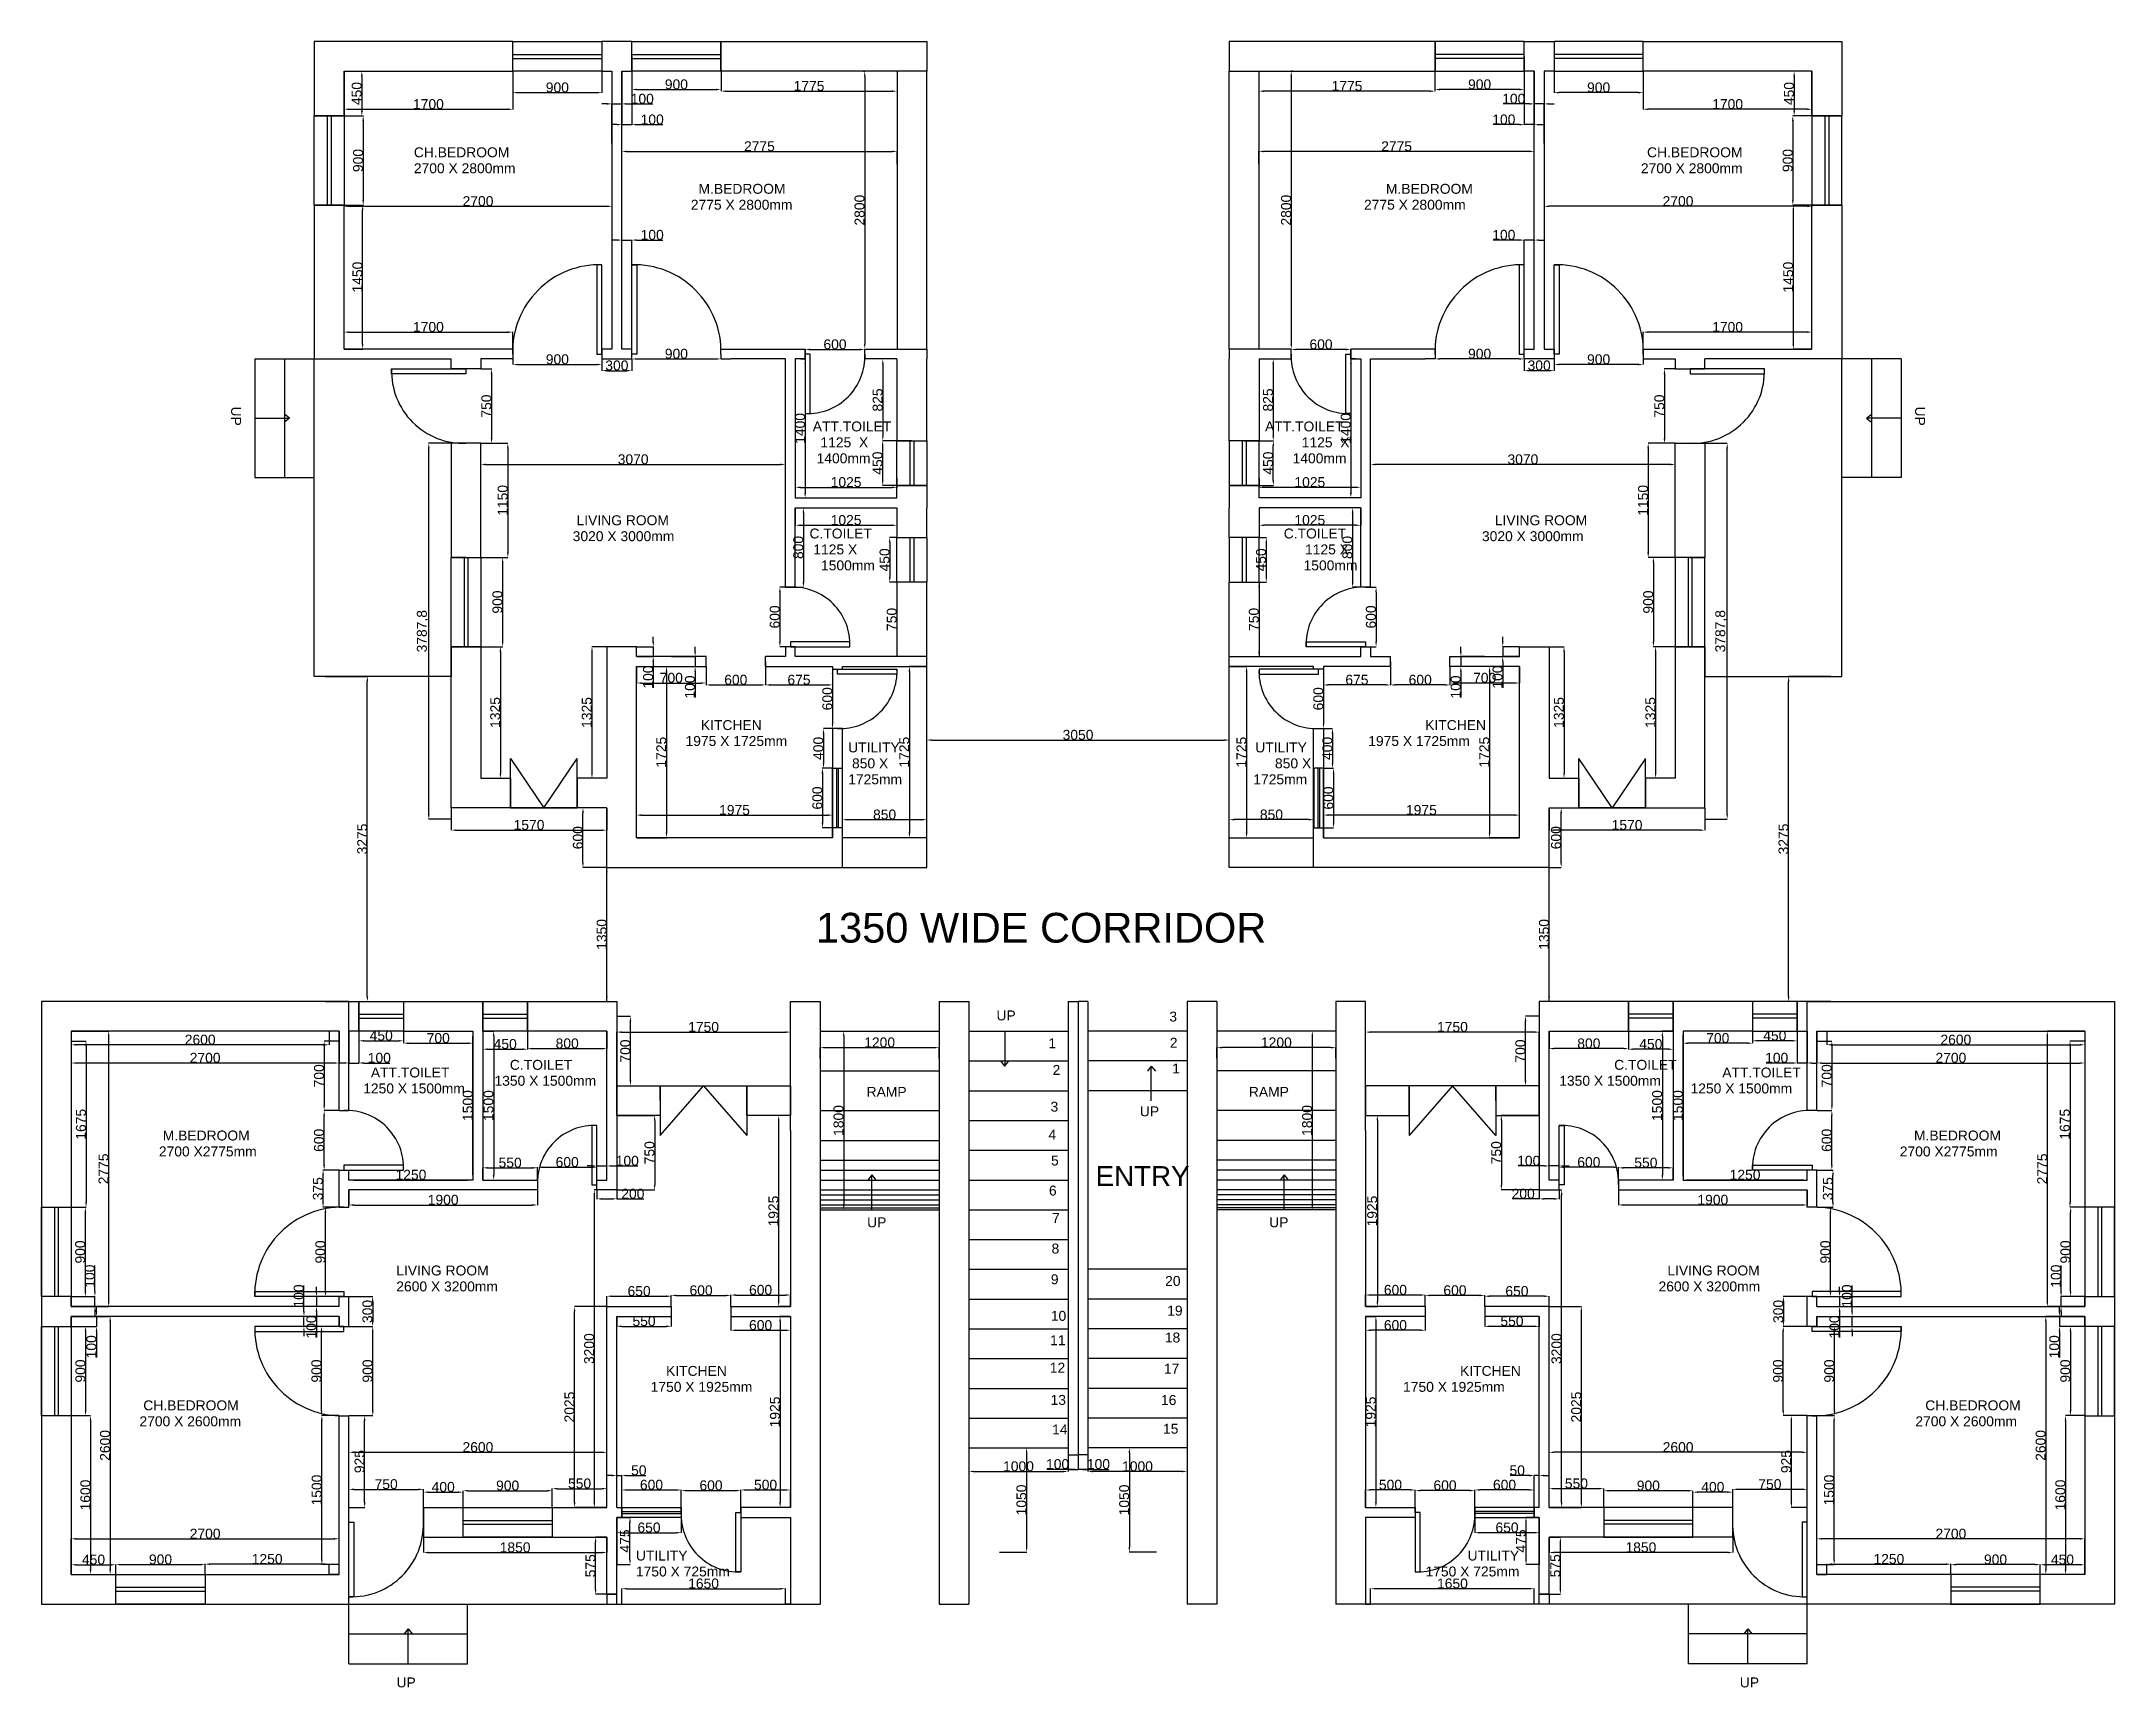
# Model space of a CAD drawing. Header units: millimetres. Extents: x 31576 to 52476, y 11068 to 27658.
import ezdxf

# ---------------------------------------------------------------- set-up
doc = ezdxf.new("R2010")
doc.units = ezdxf.units.MM
for name, color, linetype in [('door', 50, 'Continuous'), ('ventilator', 240, 'Continuous'), ('window', 110, 'Continuous')]:
    doc.layers.add(name, color=color, linetype=linetype)
doc.styles.get("Standard").update_dxf_attribs({"font": 'arial.ttf'})
doc.dimstyles.new('ISO-25', dxfattribs={"dimtxt": 100, "dimasz": 50, "dimexe": 1.25, "dimexo": 0.625, "dimtad": 1, "dimdec": 1, "dimtxsty": 'Standard', "dimcen": 2.5, "dimadec": 0, "dimazin": 0, "dimtfac": 1, "dimtdec": 1, "dimtmove": 0, "dimatfit": 3, "dimfxl": 1, "dimarcsym": 0})

msp = doc.modelspace()

# ---------------------------------------------------------------- texts
for s, height, p in [('CH.BEDROOM', 100, (35330.24, 26490.76)), ('CH.BEDROOM', 100, (47762.71, 26490.76)), ('2700 X 2800mm', 100, (35330.24, 26330.12)), ('2700 X 2800mm', 100, (47701.32, 26330.12)), ('  M.BEDROOM', 100, (38122.43, 26122.93)), ('  M.BEDROOM', 100, (45052.52, 26122.93)), ('2775 X 2800mm', 100, (38122.43, 25962.29)), ('2775 X 2800mm', 100, (44909.13, 25962.29)), ('ATT.TOILET', 100, (39351.62, 23728.01)), ('ATT.TOILET', 100, (43911.45, 23728.01)), ('  1125  X ', 100, (39351.62, 23567.37)), ('  1125  X ', 100, (44204.22, 23567.37)), (' 1400mm', 100, (39351.62, 23406.73)), (' 1400mm', 100, (44150.4, 23406.73)), (' LIVING ROOM', 100, (36931.48, 22782.5)), (' LIVING ROOM', 100, (46189.17, 22782.5)), ('3020 X 3000mm', 100, (36931.48, 22621.86)), ('C.TOILET', 100, (39318.59, 22648.86)), (' 1125 X ', 100, (39318.59, 22488.22)), ('C.TOILET', 100, (44100.29, 22648.86)), (' 1125 X ', 100, (44276.07, 22488.22)), ('3020 X 3000mm', 100, (46098.31, 22621.86)), ('   1500mm', 100, (39318.59, 22327.58)), ('   1500mm', 100, (44183.44, 22327.58)), ('    KITCHEN', 100, (38068.8, 20718.12)), ('    KITCHEN', 100, (45371.01, 20718.12)), ('1975 X 1725mm', 100, (38068.8, 20557.48)), ('UTILITY', 100, (39708.87, 20492.84)), ('UTILITY', 100, (43812.93, 20492.84)), ('1975 X 1725mm', 100, (44951.64, 20557.48)), ('1725mm', 100, (39708.87, 20171.56)), (' 850 X', 100, (39708.87, 20332.2)), ('1725mm', 100, (43793.15, 20171.56)), (' 850 X', 100, (43973.03, 20332.2)), ('1350 WIDE CORRIDOR', 300, (39383.89, 18575.61)), ('UP', 100, (41203.66, 17791.83)), ('3', 100, (42946.76, 17780.3)), ('1', 100, (41727.95, 17511.74)), ('2', 100, (42951.48, 17516.24)), ('    C.TOILET', 100, (36142.97, 17293.72)), ('1', 100, (42975.08, 17256.9)), ('    C.TOILET', 100, (47275.91, 17293.72)), ('1250 X 1500mm', 100, (34819.28, 17055.85)), ('  ATT.TOILET', 100, (34819.28, 17216.49)), ('1350 X 1500mm', 100, (36142.97, 17133.08)), ('2', 100, (41769.86, 17242.52)), ('1350 X 1500mm', 100, (46877.47, 17133.08)), ('1250 X 1500mm', 100, (48201.16, 17055.85)), ('  ATT.TOILET', 100, (48443.79, 17216.49)), ('RAMP', 100, (39894.56, 17021.49)), ('3', 100, (41748.97, 16872.04)), ('RAMP', 100, (43748.67, 17021.49)), ('UP', 100, (42649.12, 16825.04)), ('2700 X2775mm', 100, (32759.62, 16420.82)), (' M.BEDROOM', 100, (32759.62, 16581.46)), ('4', 100, (41728.08, 16590.27)), ('2700 X2775mm', 100, (50310.76, 16420.82)), (' M.BEDROOM', 100, (50415.33, 16581.46)), ('5', 100, (41754.2, 16329.37)), (' ENTRY', 200, (42125.88, 16122.59)), ('6', 100, (41733.31, 16026.73)), ('UP', 100, (39899.72, 15706.75)), ('7', 100, (41764.64, 15750.17)), ('UP', 100, (43953.06, 15706.75)), ('8', 100, (41759.42, 15442.31)), ('LIVING ROOM', 100, (35153.01, 15221.11)), ('LIVING ROOM', 100, (47967.64, 15221.11)), ('2600 X 3200mm', 100, (35153.01, 15060.47)), ('9', 100, (41752.03, 15132.69)), ('20', 100, (42904.41, 15115.66)), ('2600 X 3200mm', 100, (47878.55, 15060.47)), ('10', 100, (41752.03, 14763.96)), ('19', 100, (42924.76, 14816.49)), ('18', 100, (42901.51, 14545.58)), ('11', 100, (41744.75, 14518.45)), ('    KITCHEN', 100, (37717.4, 14208.86)), ('12', 100, (41741.41, 14241.9)), ('17', 100, (42891.46, 14231.49)), ('    KITCHEN', 100, (45722.41, 14208.86)), ('1750 X 1925mm', 100, (37717.4, 14048.22)), ('13', 100, (41749.24, 13916.98)), ('16', 100, (42862.74, 13915.8)), ('1750 X 1925mm', 100, (45303.04, 14048.22)), ('2700 X 2600mm', 100, (32563.81, 13701.17)), (' CH.BEDROOM', 100, (32563.81, 13861.82)), ('2700 X 2600mm', 100, (50467.76, 13701.17)), (' CH.BEDROOM', 100, (50529.15, 13861.82)), ('14', 100, (41765, 13619.01)), ('15', 100, (42882.85, 13625.93)), ('UTILITY', 100, (37568.97, 12348.17)), ('UTILITY', 100, (45952.84, 12348.17)), ('1750 X 725mm', 100, (37568.97, 12187.53)), ('1750 X 725mm', 100, (45529.17, 12187.53)), ('UP', 100, (35155.1, 11069.36)), ('UP', 100, (48697.67, 11069.36))]:
    msp.add_text(s, height=height).set_placement(p)
for p in [(33488.08, 23978.64), (50465.38, 23978.64)]:
    msp.add_text('UP', height=100, rotation=270).set_placement(p)

# ---------------------------------------------------------------- blocks, each defined once
blk = doc.blocks.new('*D1')
at = {"color": 0, "lineweight": -2, "transparency": 16777216}
for p, q in [((31877, 15908), (32020, 15908)), ((32019, 15058), (32019, 15858)), ((31877, 15008), (32020, 15008))]:
    blk.add_line(p, q, dxfattribs=at)
at = {"color": 0, "transparency": 16777216}
for points in [[(32010, 15858), (32027, 15858), (32019, 15908)], [(32010, 15058), (32027, 15058), (32019, 15008)]]:
    blk.add_solid(points, dxfattribs=at)
at = {"layer": 'Defpoints', "color": 0, "transparency": 16777216}
for p in [(31876, 15908), (32019, 15908), (31876, 15008)]:
    blk.add_point(p, dxfattribs=at)
at = {"color": 0, "transparency": 16777216, "insert": (31967, 15458), "char_height": 100, "attachment_point": 5, "rotation": 90}
blk.add_mtext('900', dxfattribs=at)
blk = doc.blocks.new('*D2')
at = {"color": 0, "lineweight": -2, "transparency": 16777216}
for p, q in [((32115, 15058), (32115, 15320)), ((31877, 15008), (32116, 15008)), ((31877, 14908), (32116, 14908)), ((32115, 14908), (32115, 15008)), ((32115, 14858), (32115, 14808))]:
    blk.add_line(p, q, dxfattribs=at)
at = {"color": 0, "transparency": 16777216}
for points in [[(32107, 15058), (32123, 15058), (32115, 15008)], [(32107, 14858), (32123, 14858), (32115, 14908)]]:
    blk.add_solid(points, dxfattribs=at)
at = {"layer": 'Defpoints', "color": 0, "transparency": 16777216}
for p in [(31876, 15008), (31876, 14908), (32115, 15008)]:
    blk.add_point(p, dxfattribs=at)
at = {"color": 0, "transparency": 16777216, "insert": (32063, 15214), "char_height": 100, "attachment_point": 5, "rotation": 90}
blk.add_mtext('100', dxfattribs=at)
blk = doc.blocks.new('*D3')
at = {"color": 0, "lineweight": -2, "transparency": 16777216}
for p, q in [((32131, 14858), (32131, 14908)), ((31877, 14808), (32132, 14808)), ((31877, 14708), (32132, 14708)), ((32131, 14808), (32131, 14708)), ((32131, 14658), (32131, 14395))]:
    blk.add_line(p, q, dxfattribs=at)
at = {"color": 0, "transparency": 16777216}
for points in [[(32123, 14858), (32139, 14858), (32131, 14808)], [(32123, 14658), (32139, 14658), (32131, 14708)]]:
    blk.add_solid(points, dxfattribs=at)
at = {"layer": 'Defpoints', "color": 0, "transparency": 16777216}
for p in [(31876, 14808), (31876, 14708), (32131, 14708)]:
    blk.add_point(p, dxfattribs=at)
at = {"color": 0, "transparency": 16777216, "insert": (32079, 14502), "char_height": 100, "attachment_point": 5, "rotation": 90}
blk.add_mtext('100', dxfattribs=at)
blk = doc.blocks.new('*D4')
at = {"color": 0, "lineweight": -2, "transparency": 16777216}
for p, q in [((31877, 14708), (32022, 14708)), ((32020, 14658), (32020, 13858)), ((31877, 13808), (32022, 13808))]:
    blk.add_line(p, q, dxfattribs=at)
at = {"color": 0, "transparency": 16777216}
for points in [[(32012, 14658), (32029, 14658), (32020, 14708)], [(32012, 13858), (32029, 13858), (32020, 13808)]]:
    blk.add_solid(points, dxfattribs=at)
at = {"layer": 'Defpoints', "color": 0, "transparency": 16777216}
for p in [(31876, 14708), (31876, 13808), (32020, 13808)]:
    blk.add_point(p, dxfattribs=at)
at = {"color": 0, "transparency": 16777216, "insert": (31969, 14258), "char_height": 100, "attachment_point": 5, "rotation": 90}
blk.add_mtext('900', dxfattribs=at)
blk = doc.blocks.new('*D5')
at = {"color": 0, "lineweight": -2, "transparency": 16777216}
for p, q in [((31877, 13808), (32071, 13808)), ((32070, 13758), (32070, 12258)), ((31877, 12208), (32071, 12208))]:
    blk.add_line(p, q, dxfattribs=at)
at = {"color": 0, "transparency": 16777216}
for points in [[(32062, 13758), (32079, 13758), (32070, 13808)], [(32062, 12258), (32079, 12258), (32070, 12208)]]:
    blk.add_solid(points, dxfattribs=at)
at = {"layer": 'Defpoints', "color": 0, "transparency": 16777216}
for p in [(31876, 13808), (31876, 12208), (32070, 12208)]:
    blk.add_point(p, dxfattribs=at)
at = {"color": 0, "transparency": 16777216, "insert": (32019, 13008), "char_height": 100, "attachment_point": 5, "rotation": 90}
blk.add_mtext('1600', dxfattribs=at)
blk = doc.blocks.new('*D6')
at = {"color": 0, "lineweight": -2, "transparency": 16777216}
for p, q in [((31876, 12208), (31876, 12306)), ((31926, 12305), (32276, 12305)), ((32326, 12208), (32326, 12306))]:
    blk.add_line(p, q, dxfattribs=at)
at = {"color": 0, "transparency": 16777216}
for points in [[(31926, 12313), (31926, 12297), (31876, 12305)], [(32276, 12313), (32276, 12297), (32326, 12305)]]:
    blk.add_solid(points, dxfattribs=at)
at = {"layer": 'Defpoints', "color": 0, "transparency": 16777216}
for p in [(31876, 12208), (32326, 12305), (32326, 12208)]:
    blk.add_point(p, dxfattribs=at)
at = {"color": 0, "transparency": 16777216, "insert": (32101, 12357), "char_height": 100, "attachment_point": 5}
blk.add_mtext('450', dxfattribs=at)
blk = doc.blocks.new('*D7')
at = {"color": 0, "lineweight": -2, "transparency": 16777216}
for p, q in [((32326, 12208), (32326, 12308)), ((32376, 12307), (33176, 12307)), ((33226, 12208), (33226, 12308))]:
    blk.add_line(p, q, dxfattribs=at)
at = {"color": 0, "transparency": 16777216}
for points in [[(32376, 12315), (32376, 12298), (32326, 12307)], [(33176, 12315), (33176, 12298), (33226, 12307)]]:
    blk.add_solid(points, dxfattribs=at)
at = {"layer": 'Defpoints', "color": 0, "transparency": 16777216}
for p in [(32326, 12208), (33226, 12307), (33226, 12208)]:
    blk.add_point(p, dxfattribs=at)
at = {"color": 0, "transparency": 16777216, "insert": (32776, 12358), "char_height": 100, "attachment_point": 5}
blk.add_mtext('900', dxfattribs=at)
blk = doc.blocks.new('*D8')
at = {"color": 0, "lineweight": -2, "transparency": 16777216}
for p, q in [((33226, 12208), (33226, 12313)), ((34426, 12311), (33276, 12311)), ((34476, 12208), (34476, 12313))]:
    blk.add_line(p, q, dxfattribs=at)
at = {"color": 0, "transparency": 16777216}
for points in [[(33276, 12320), (33276, 12303), (33226, 12311)], [(34426, 12320), (34426, 12303), (34476, 12311)]]:
    blk.add_solid(points, dxfattribs=at)
at = {"layer": 'Defpoints', "color": 0, "transparency": 16777216}
for p in [(33226, 12311), (33226, 12208), (34476, 12208)]:
    blk.add_point(p, dxfattribs=at)
at = {"color": 0, "transparency": 16777216, "insert": (33851, 12363), "char_height": 100, "attachment_point": 5}
blk.add_mtext('1250', dxfattribs=at)
blk = doc.blocks.new('*D9')
at = {"color": 0, "lineweight": -2, "transparency": 16777216}
for p, q in [((34575, 13808), (34401, 13808)), ((34403, 12358), (34403, 13758)), ((34575, 12308), (34401, 12308))]:
    blk.add_line(p, q, dxfattribs=at)
at = {"color": 0, "transparency": 16777216}
for points in [[(34394, 13758), (34411, 13758), (34403, 13808)], [(34394, 12358), (34411, 12358), (34403, 12308)]]:
    blk.add_solid(points, dxfattribs=at)
at = {"layer": 'Defpoints', "color": 0, "transparency": 16777216}
for p in [(34403, 13808), (34576, 13808), (34576, 12308)]:
    blk.add_point(p, dxfattribs=at)
at = {"color": 0, "transparency": 16777216, "insert": (34351, 13058), "char_height": 100, "attachment_point": 5, "rotation": 90}
blk.add_mtext('1500', dxfattribs=at)
blk = doc.blocks.new('*D10')
at = {"color": 0, "lineweight": -2, "transparency": 16777216}
for p, q in [((34575, 14708), (34398, 14708)), ((34400, 13858), (34400, 14658)), ((34575, 13808), (34398, 13808))]:
    blk.add_line(p, q, dxfattribs=at)
at = {"color": 0, "transparency": 16777216}
for points in [[(34391, 14658), (34408, 14658), (34400, 14708)], [(34391, 13858), (34408, 13858), (34400, 13808)]]:
    blk.add_solid(points, dxfattribs=at)
at = {"layer": 'Defpoints', "color": 0, "transparency": 16777216}
for p in [(34400, 14708), (34576, 14708), (34576, 13808)]:
    blk.add_point(p, dxfattribs=at)
at = {"color": 0, "transparency": 16777216, "insert": (34348, 14258), "char_height": 100, "attachment_point": 5, "rotation": 90}
blk.add_mtext('900', dxfattribs=at)
blk = doc.blocks.new('*D11')
at = {"color": 0, "lineweight": -2, "transparency": 16777216}
for p, q in [((34222, 14858), (34222, 15120)), ((34575, 14808), (34221, 14808)), ((34575, 14708), (34221, 14708)), ((34222, 14708), (34222, 14808)), ((34222, 14658), (34222, 14608))]:
    blk.add_line(p, q, dxfattribs=at)
at = {"color": 0, "transparency": 16777216}
for points in [[(34214, 14858), (34230, 14858), (34222, 14808)], [(34214, 14658), (34230, 14658), (34222, 14708)]]:
    blk.add_solid(points, dxfattribs=at)
at = {"layer": 'Defpoints', "color": 0, "transparency": 16777216}
for p in [(34222, 14808), (34576, 14808), (34576, 14708)]:
    blk.add_point(p, dxfattribs=at)
at = {"color": 0, "transparency": 16777216, "insert": (34170, 15014), "char_height": 100, "attachment_point": 5, "rotation": 90}
blk.add_mtext('100', dxfattribs=at)
blk = doc.blocks.new('*D12')
at = {"color": 0, "lineweight": -2, "transparency": 16777216}
for p, q in [((34348, 15058), (34348, 15108)), ((34575, 15008), (34347, 15008)), ((34575, 14908), (34347, 14908)), ((34348, 15008), (34348, 14908)), ((34348, 14858), (34348, 14595))]:
    blk.add_line(p, q, dxfattribs=at)
at = {"color": 0, "transparency": 16777216}
for points in [[(34340, 15058), (34357, 15058), (34348, 15008)], [(34340, 14858), (34357, 14858), (34348, 14908)]]:
    blk.add_solid(points, dxfattribs=at)
at = {"layer": 'Defpoints', "color": 0, "transparency": 16777216}
for p in [(34348, 14908), (34576, 15008), (34576, 14908)]:
    blk.add_point(p, dxfattribs=at)
at = {"color": 0, "transparency": 16777216, "insert": (34297, 14702), "char_height": 100, "attachment_point": 5, "rotation": 90}
blk.add_mtext('100', dxfattribs=at)
blk = doc.blocks.new('*D13')
at = {"color": 0, "lineweight": -2, "transparency": 16777216}
for p, q in [((31876, 12208), (31876, 12568)), ((31926, 12567), (34526, 12567)), ((34576, 12208), (34576, 12568))]:
    blk.add_line(p, q, dxfattribs=at)
at = {"color": 0, "transparency": 16777216}
for points in [[(31926, 12575), (31926, 12558), (31876, 12567)], [(34526, 12575), (34526, 12558), (34576, 12567)]]:
    blk.add_solid(points, dxfattribs=at)
at = {"layer": 'Defpoints', "color": 0, "transparency": 16777216}
for p in [(34576, 12567), (31876, 12208), (34576, 12208)]:
    blk.add_point(p, dxfattribs=at)
at = {"color": 0, "transparency": 16777216, "insert": (33226, 12618), "char_height": 100, "attachment_point": 5}
blk.add_mtext('2700', dxfattribs=at)
blk = doc.blocks.new('*D14')
at = {"color": 0, "lineweight": -2, "transparency": 16777216}
for p, q in [((31877, 14808), (32270, 14808)), ((32269, 14758), (32269, 12258)), ((31877, 12208), (32270, 12208))]:
    blk.add_line(p, q, dxfattribs=at)
at = {"color": 0, "transparency": 16777216}
for points in [[(32260, 14758), (32277, 14758), (32269, 14808)], [(32260, 12258), (32277, 12258), (32269, 12208)]]:
    blk.add_solid(points, dxfattribs=at)
at = {"layer": 'Defpoints', "color": 0, "transparency": 16777216}
for p in [(31876, 14808), (31876, 12208), (32269, 12208)]:
    blk.add_point(p, dxfattribs=at)
at = {"color": 0, "transparency": 16777216, "insert": (32217, 13508), "char_height": 100, "attachment_point": 5, "rotation": 90}
blk.add_mtext('2600', dxfattribs=at)
blk = doc.blocks.new('*D15')
at = {"color": 0, "lineweight": -2, "transparency": 16777216}
for p, q in [((34577, 15008), (34916, 15008)), ((34915, 14958), (34915, 14758)), ((34577, 14708), (34916, 14708))]:
    blk.add_line(p, q, dxfattribs=at)
at = {"color": 0, "transparency": 16777216}
for points in [[(34906, 14958), (34923, 14958), (34915, 15008)], [(34906, 14758), (34923, 14758), (34915, 14708)]]:
    blk.add_solid(points, dxfattribs=at)
at = {"layer": 'Defpoints', "color": 0, "transparency": 16777216}
for p in [(34576, 15008), (34576, 14708), (34915, 14708)]:
    blk.add_point(p, dxfattribs=at)
at = {"color": 0, "transparency": 16777216, "insert": (34863, 14858), "char_height": 100, "attachment_point": 5, "rotation": 90}
blk.add_mtext('300', dxfattribs=at)
blk = doc.blocks.new('*D16')
at = {"color": 0, "lineweight": -2, "transparency": 16777216}
for p, q in [((34575, 15908), (34438, 15908)), ((34440, 15058), (34440, 15858)), ((34575, 15008), (34438, 15008))]:
    blk.add_line(p, q, dxfattribs=at)
at = {"color": 0, "transparency": 16777216}
for points in [[(34431, 15858), (34448, 15858), (34440, 15908)], [(34431, 15058), (34448, 15058), (34440, 15008)]]:
    blk.add_solid(points, dxfattribs=at)
at = {"layer": 'Defpoints', "color": 0, "transparency": 16777216}
for p in [(34440, 15908), (34576, 15908), (34576, 15008)]:
    blk.add_point(p, dxfattribs=at)
at = {"color": 0, "transparency": 16777216, "insert": (34388, 15458), "char_height": 100, "attachment_point": 5, "rotation": 90}
blk.add_mtext('900', dxfattribs=at)
blk = doc.blocks.new('*D17')
at = {"color": 0, "lineweight": -2, "transparency": 16777216}
for p, q in [((34575, 16283), (34413, 16283)), ((34415, 15958), (34415, 16233)), ((34575, 15908), (34413, 15908))]:
    blk.add_line(p, q, dxfattribs=at)
at = {"color": 0, "transparency": 16777216}
for points in [[(34406, 16233), (34423, 16233), (34415, 16283)], [(34406, 15958), (34423, 15958), (34415, 15908)]]:
    blk.add_solid(points, dxfattribs=at)
at = {"layer": 'Defpoints', "color": 0, "transparency": 16777216}
for p in [(34415, 16283), (34576, 16283), (34576, 15908)]:
    blk.add_point(p, dxfattribs=at)
at = {"color": 0, "transparency": 16777216, "insert": (34363, 16095), "char_height": 100, "attachment_point": 5, "rotation": 90}
blk.add_mtext('375', dxfattribs=at)
blk = doc.blocks.new('*D18')
at = {"color": 0, "lineweight": -2, "transparency": 16777216}
for p, q in [((34575, 16883), (34425, 16883)), ((34426, 16333), (34426, 16833)), ((34575, 16283), (34425, 16283))]:
    blk.add_line(p, q, dxfattribs=at)
at = {"color": 0, "transparency": 16777216}
for points in [[(34418, 16833), (34434, 16833), (34426, 16883)], [(34418, 16333), (34434, 16333), (34426, 16283)]]:
    blk.add_solid(points, dxfattribs=at)
at = {"layer": 'Defpoints', "color": 0, "transparency": 16777216}
for p in [(34426, 16883), (34576, 16883), (34576, 16283)]:
    blk.add_point(p, dxfattribs=at)
at = {"color": 0, "transparency": 16777216, "insert": (34374, 16583), "char_height": 100, "attachment_point": 5, "rotation": 90}
blk.add_mtext('600', dxfattribs=at)
blk = doc.blocks.new('*D19')
at = {"color": 0, "lineweight": -2, "transparency": 16777216}
for p, q in [((34575, 17583), (34425, 17583)), ((34426, 17533), (34426, 16933)), ((34575, 16883), (34425, 16883))]:
    blk.add_line(p, q, dxfattribs=at)
at = {"color": 0, "transparency": 16777216}
for points in [[(34418, 17533), (34434, 17533), (34426, 17583)], [(34418, 16933), (34434, 16933), (34426, 16883)]]:
    blk.add_solid(points, dxfattribs=at)
at = {"layer": 'Defpoints', "color": 0, "transparency": 16777216}
for p in [(34576, 17583), (34426, 16883), (34576, 16883)]:
    blk.add_point(p, dxfattribs=at)
at = {"color": 0, "transparency": 16777216, "insert": (34374, 17233), "char_height": 100, "attachment_point": 5, "rotation": 90}
blk.add_mtext('700', dxfattribs=at)
blk = doc.blocks.new('*D20')
at = {"color": 0, "lineweight": -2, "transparency": 16777216}
for p, q in [((31876, 17682), (31876, 17544)), ((34476, 17682), (34476, 17544)), ((34426, 17546), (31926, 17546))]:
    blk.add_line(p, q, dxfattribs=at)
at = {"color": 0, "transparency": 16777216}
for points in [[(31926, 17554), (31926, 17537), (31876, 17546)], [(34426, 17554), (34426, 17537), (34476, 17546)]]:
    blk.add_solid(points, dxfattribs=at)
at = {"layer": 'Defpoints', "color": 0, "transparency": 16777216}
for p in [(31876, 17683), (34476, 17683), (31876, 17546)]:
    blk.add_point(p, dxfattribs=at)
at = {"color": 0, "transparency": 16777216, "insert": (33176, 17597), "char_height": 100, "attachment_point": 5}
blk.add_mtext('2600', dxfattribs=at)
blk = doc.blocks.new('*D21')
at = {"color": 0, "lineweight": -2, "transparency": 16777216}
for p, q in [((31876, 17682), (31876, 17361)), ((34576, 17682), (34576, 17361)), ((34526, 17362), (31926, 17362))]:
    blk.add_line(p, q, dxfattribs=at)
at = {"color": 0, "transparency": 16777216}
for points in [[(31926, 17370), (31926, 17354), (31876, 17362)], [(34526, 17370), (34526, 17354), (34576, 17362)]]:
    blk.add_solid(points, dxfattribs=at)
at = {"layer": 'Defpoints', "color": 0, "transparency": 16777216}
for p in [(31876, 17683), (34576, 17683), (31876, 17362)]:
    blk.add_point(p, dxfattribs=at)
at = {"color": 0, "transparency": 16777216, "insert": (33226, 17414), "char_height": 100, "attachment_point": 5}
blk.add_mtext('2700', dxfattribs=at)
blk = doc.blocks.new('*D22')
at = {"color": 0, "lineweight": -2, "transparency": 16777216}
for p, q in [((31877, 17583), (32026, 17583)), ((32025, 17533), (32025, 15958)), ((31877, 15908), (32026, 15908))]:
    blk.add_line(p, q, dxfattribs=at)
at = {"color": 0, "transparency": 16777216}
for points in [[(32017, 17533), (32034, 17533), (32025, 17583)], [(32017, 15958), (32034, 15958), (32025, 15908)]]:
    blk.add_solid(points, dxfattribs=at)
at = {"layer": 'Defpoints', "color": 0, "transparency": 16777216}
for p in [(31876, 17583), (31876, 15908), (32025, 15908)]:
    blk.add_point(p, dxfattribs=at)
at = {"color": 0, "transparency": 16777216, "insert": (31974, 16745), "char_height": 100, "attachment_point": 5, "rotation": 90}
blk.add_mtext('1675', dxfattribs=at)
blk = doc.blocks.new('*D23')
at = {"color": 0, "lineweight": -2, "transparency": 16777216}
for p, q in [((31877, 17683), (32255, 17683)), ((32253, 17633), (32253, 14958)), ((31877, 14908), (32255, 14908))]:
    blk.add_line(p, q, dxfattribs=at)
at = {"color": 0, "transparency": 16777216}
for points in [[(32245, 17633), (32262, 17633), (32253, 17683)], [(32245, 14958), (32262, 14958), (32253, 14908)]]:
    blk.add_solid(points, dxfattribs=at)
at = {"layer": 'Defpoints', "color": 0, "transparency": 16777216}
for p in [(31876, 17683), (31876, 14908), (32253, 14908)]:
    blk.add_point(p, dxfattribs=at)
at = {"color": 0, "transparency": 16777216, "insert": (32202, 16295), "char_height": 100, "attachment_point": 5, "rotation": 90}
blk.add_mtext('2775', dxfattribs=at)
blk = doc.blocks.new('*D24')
at = {"color": 0, "lineweight": -2, "transparency": 16777216}
for p, q in [((34676, 12733), (34676, 13067)), ((34726, 13065), (35376, 13065)), ((35426, 12733), (35426, 13067))]:
    blk.add_line(p, q, dxfattribs=at)
at = {"color": 0, "transparency": 16777216}
for points in [[(34726, 13074), (34726, 13057), (34676, 13065)], [(35376, 13074), (35376, 13057), (35426, 13065)]]:
    blk.add_solid(points, dxfattribs=at)
at = {"layer": 'Defpoints', "color": 0, "transparency": 16777216}
for p in [(35426, 13065), (34676, 12733), (35426, 12733)]:
    blk.add_point(p, dxfattribs=at)
at = {"color": 0, "transparency": 16777216, "insert": (35051, 13117), "char_height": 100, "attachment_point": 5}
blk.add_mtext('750', dxfattribs=at)
blk = doc.blocks.new('*D25')
at = {"color": 0, "lineweight": -2, "transparency": 16777216}
for p, q in [((35426, 12883), (35426, 13038)), ((35476, 13037), (35776, 13037)), ((35826, 12883), (35826, 13038))]:
    blk.add_line(p, q, dxfattribs=at)
at = {"color": 0, "transparency": 16777216}
for points in [[(35476, 13045), (35476, 13029), (35426, 13037)], [(35776, 13045), (35776, 13029), (35826, 13037)]]:
    blk.add_solid(points, dxfattribs=at)
at = {"layer": 'Defpoints', "color": 0, "transparency": 16777216}
for p in [(35826, 13037), (35426, 12883), (35826, 12883)]:
    blk.add_point(p, dxfattribs=at)
at = {"color": 0, "transparency": 16777216, "insert": (35626, 13089), "char_height": 100, "attachment_point": 5}
blk.add_mtext('400', dxfattribs=at)
blk = doc.blocks.new('*D26')
at = {"color": 0, "lineweight": -2, "transparency": 16777216}
for p, q in [((35826, 12883), (35826, 13052)), ((35876, 13051), (36676, 13051)), ((36726, 12883), (36726, 13052))]:
    blk.add_line(p, q, dxfattribs=at)
at = {"color": 0, "transparency": 16777216}
for points in [[(35876, 13060), (35876, 13043), (35826, 13051)], [(36676, 13060), (36676, 13043), (36726, 13051)]]:
    blk.add_solid(points, dxfattribs=at)
at = {"layer": 'Defpoints', "color": 0, "transparency": 16777216}
for p in [(36726, 13051), (35826, 12883), (36726, 12883)]:
    blk.add_point(p, dxfattribs=at)
at = {"color": 0, "transparency": 16777216, "insert": (36276, 13103), "char_height": 100, "attachment_point": 5}
blk.add_mtext('900', dxfattribs=at)
blk = doc.blocks.new('*D27')
at = {"color": 0, "lineweight": -2, "transparency": 16777216}
for p, q in [((36726, 12883), (36726, 13074)), ((36776, 13072), (37226, 13072)), ((37276, 12883), (37276, 13074))]:
    blk.add_line(p, q, dxfattribs=at)
at = {"color": 0, "transparency": 16777216}
for points in [[(36776, 13081), (36776, 13064), (36726, 13072)], [(37226, 13081), (37226, 13064), (37276, 13072)]]:
    blk.add_solid(points, dxfattribs=at)
at = {"layer": 'Defpoints', "color": 0, "transparency": 16777216}
for p in [(37276, 13072), (36726, 12883), (37276, 12883)]:
    blk.add_point(p, dxfattribs=at)
at = {"color": 0, "transparency": 16777216, "insert": (37001, 13124), "char_height": 100, "attachment_point": 5}
blk.add_mtext('550', dxfattribs=at)
blk = doc.blocks.new('*D28')
at = {"color": 0, "lineweight": -2, "transparency": 16777216}
for p, q in [((34677, 13808), (34835, 13808)), ((34834, 12933), (34834, 13758)), ((34677, 12883), (34835, 12883))]:
    blk.add_line(p, q, dxfattribs=at)
at = {"color": 0, "transparency": 16777216}
for points in [[(34826, 13758), (34843, 13758), (34834, 13808)], [(34826, 12933), (34843, 12933), (34834, 12883)]]:
    blk.add_solid(points, dxfattribs=at)
at = {"layer": 'Defpoints', "color": 0, "transparency": 16777216}
for p in [(34676, 13808), (34834, 13808), (34676, 12883)]:
    blk.add_point(p, dxfattribs=at)
at = {"color": 0, "transparency": 16777216, "insert": (34783, 13345), "char_height": 100, "attachment_point": 5, "rotation": 90}
blk.add_mtext('925', dxfattribs=at)
blk = doc.blocks.new('*D29')
at = {"color": 0, "lineweight": -2, "transparency": 16777216}
for p, q in [((34677, 14708), (34917, 14708)), ((34916, 13858), (34916, 14658)), ((34677, 13808), (34917, 13808))]:
    blk.add_line(p, q, dxfattribs=at)
at = {"color": 0, "transparency": 16777216}
for points in [[(34908, 14658), (34924, 14658), (34916, 14708)], [(34908, 13858), (34924, 13858), (34916, 13808)]]:
    blk.add_solid(points, dxfattribs=at)
at = {"layer": 'Defpoints', "color": 0, "transparency": 16777216}
for p in [(34676, 14708), (34916, 14708), (34676, 13808)]:
    blk.add_point(p, dxfattribs=at)
at = {"color": 0, "transparency": 16777216, "insert": (34864, 14258), "char_height": 100, "attachment_point": 5, "rotation": 90}
blk.add_mtext('900', dxfattribs=at)
blk = doc.blocks.new('*D30')
at = {"color": 0, "lineweight": -2, "transparency": 16777216}
for p, q in [((34676, 16182), (34676, 16182)), ((34726, 16183), (35876, 16183)), ((35926, 16183), (35926, 16184))]:
    blk.add_line(p, q, dxfattribs=at)
at = {"color": 0, "transparency": 16777216}
for points in [[(34726, 16191), (34726, 16175), (34676, 16183)], [(35876, 16191), (35876, 16175), (35926, 16183)]]:
    blk.add_solid(points, dxfattribs=at)
at = {"layer": 'Defpoints', "color": 0, "transparency": 16777216}
for p in [(34676, 16183), (35926, 16183), (35926, 16183)]:
    blk.add_point(p, dxfattribs=at)
at = {"color": 0, "transparency": 16777216, "insert": (35301, 16235), "char_height": 100, "attachment_point": 5}
blk.add_mtext('1250', dxfattribs=at)
blk = doc.blocks.new('*D31')
at = {"color": 0, "lineweight": -2, "transparency": 16777216}
for p, q in [((36026, 17682), (36026, 17500)), ((36476, 17682), (36476, 17500)), ((36076, 17501), (36426, 17501))]:
    blk.add_line(p, q, dxfattribs=at)
at = {"color": 0, "transparency": 16777216}
for points in [[(36076, 17510), (36076, 17493), (36026, 17501)], [(36426, 17510), (36426, 17493), (36476, 17501)]]:
    blk.add_solid(points, dxfattribs=at)
at = {"layer": 'Defpoints', "color": 0, "transparency": 16777216}
for p in [(36026, 17683), (36476, 17683), (36476, 17501)]:
    blk.add_point(p, dxfattribs=at)
at = {"color": 0, "transparency": 16777216, "insert": (36251, 17553), "char_height": 100, "attachment_point": 5}
blk.add_mtext('450', dxfattribs=at)
blk = doc.blocks.new('*D32')
at = {"color": 0, "lineweight": -2, "transparency": 16777216}
for p, q in [((36476, 17682), (36476, 17506)), ((37276, 17682), (37276, 17506)), ((36526, 17507), (37226, 17507))]:
    blk.add_line(p, q, dxfattribs=at)
at = {"color": 0, "transparency": 16777216}
for points in [[(36526, 17516), (36526, 17499), (36476, 17507)], [(37226, 17516), (37226, 17499), (37276, 17507)]]:
    blk.add_solid(points, dxfattribs=at)
at = {"layer": 'Defpoints', "color": 0, "transparency": 16777216}
for p in [(36476, 17683), (37276, 17683), (37276, 17507)]:
    blk.add_point(p, dxfattribs=at)
at = {"color": 0, "transparency": 16777216, "insert": (36876, 17559), "char_height": 100, "attachment_point": 5}
blk.add_mtext('800', dxfattribs=at)
blk = doc.blocks.new('*D33')
at = {"color": 0, "lineweight": -2, "transparency": 16777216}
for p, q in [((34676, 17682), (34676, 17361)), ((34776, 17682), (34776, 17361)), ((34626, 17362), (34576, 17362)), ((34676, 17362), (34776, 17362)), ((34826, 17362), (35088, 17362))]:
    blk.add_line(p, q, dxfattribs=at)
at = {"color": 0, "transparency": 16777216}
for points in [[(34626, 17371), (34626, 17354), (34676, 17362)], [(34826, 17371), (34826, 17354), (34776, 17362)]]:
    blk.add_solid(points, dxfattribs=at)
at = {"layer": 'Defpoints', "color": 0, "transparency": 16777216}
for p in [(34676, 17683), (34776, 17683), (34776, 17362)]:
    blk.add_point(p, dxfattribs=at)
at = {"color": 0, "transparency": 16777216, "insert": (34982, 17414), "char_height": 100, "attachment_point": 5}
blk.add_mtext('100', dxfattribs=at)
blk = doc.blocks.new('*D34')
at = {"color": 0, "lineweight": -2, "transparency": 16777216}
for p, q in [((34776, 17682), (34776, 17585)), ((34826, 17586), (35176, 17586)), ((35226, 17682), (35226, 17585))]:
    blk.add_line(p, q, dxfattribs=at)
at = {"color": 0, "transparency": 16777216}
for points in [[(34826, 17594), (34826, 17578), (34776, 17586)], [(35176, 17594), (35176, 17578), (35226, 17586)]]:
    blk.add_solid(points, dxfattribs=at)
at = {"layer": 'Defpoints', "color": 0, "transparency": 16777216}
for p in [(34776, 17683), (35226, 17683), (35226, 17586)]:
    blk.add_point(p, dxfattribs=at)
at = {"color": 0, "transparency": 16777216, "insert": (35001, 17638), "char_height": 100, "attachment_point": 5}
blk.add_mtext('450', dxfattribs=at)
blk = doc.blocks.new('*D35')
at = {"color": 0, "lineweight": -2, "transparency": 16777216}
for p, q in [((35226, 17682), (35226, 17561)), ((35276, 17562), (35876, 17562)), ((35926, 17682), (35926, 17561))]:
    blk.add_line(p, q, dxfattribs=at)
at = {"color": 0, "transparency": 16777216}
for points in [[(35276, 17570), (35276, 17553), (35226, 17562)], [(35876, 17570), (35876, 17553), (35926, 17562)]]:
    blk.add_solid(points, dxfattribs=at)
at = {"layer": 'Defpoints', "color": 0, "transparency": 16777216}
for p in [(35226, 17683), (35926, 17683), (35926, 17562)]:
    blk.add_point(p, dxfattribs=at)
at = {"color": 0, "transparency": 16777216, "insert": (35576, 17613), "char_height": 100, "attachment_point": 5}
blk.add_mtext('700', dxfattribs=at)
blk = doc.blocks.new('*D36')
at = {"color": 0, "lineweight": -2, "transparency": 16777216}
for p, q in [((36026, 16183), (36026, 16307)), ((36076, 16306), (36526, 16306)), ((36576, 16183), (36576, 16307))]:
    blk.add_line(p, q, dxfattribs=at)
at = {"color": 0, "transparency": 16777216}
for points in [[(36076, 16314), (36076, 16297), (36026, 16306)], [(36526, 16314), (36526, 16297), (36576, 16306)]]:
    blk.add_solid(points, dxfattribs=at)
at = {"layer": 'Defpoints', "color": 0, "transparency": 16777216}
for p in [(36576, 16306), (36026, 16183), (36576, 16183)]:
    blk.add_point(p, dxfattribs=at)
at = {"color": 0, "transparency": 16777216, "insert": (36301, 16357), "char_height": 100, "attachment_point": 5}
blk.add_mtext('550', dxfattribs=at)
blk = doc.blocks.new('*D37')
at = {"color": 0, "lineweight": -2, "transparency": 16777216}
for p, q in [((36576, 16183), (36576, 16313)), ((36626, 16312), (37126, 16312)), ((37176, 16183), (37176, 16313))]:
    blk.add_line(p, q, dxfattribs=at)
at = {"color": 0, "transparency": 16777216}
for points in [[(36626, 16320), (36626, 16303), (36576, 16312)], [(37126, 16320), (37126, 16303), (37176, 16312)]]:
    blk.add_solid(points, dxfattribs=at)
at = {"layer": 'Defpoints', "color": 0, "transparency": 16777216}
for p in [(37176, 16312), (36576, 16183), (37176, 16183)]:
    blk.add_point(p, dxfattribs=at)
at = {"color": 0, "transparency": 16777216, "insert": (36876, 16363), "char_height": 100, "attachment_point": 5}
blk.add_mtext('600', dxfattribs=at)
blk = doc.blocks.new('*D38')
at = {"color": 0, "lineweight": -2, "transparency": 16777216}
for p, q in [((37126, 16325), (37076, 16325)), ((37176, 16183), (37176, 16326)), ((37176, 16325), (37276, 16325)), ((37276, 16183), (37276, 16326)), ((37326, 16325), (37588, 16325))]:
    blk.add_line(p, q, dxfattribs=at)
at = {"color": 0, "transparency": 16777216}
for points in [[(37126, 16333), (37126, 16316), (37176, 16325)], [(37326, 16333), (37326, 16316), (37276, 16325)]]:
    blk.add_solid(points, dxfattribs=at)
at = {"layer": 'Defpoints', "color": 0, "transparency": 16777216}
for p in [(37276, 16325), (37176, 16183), (37276, 16183)]:
    blk.add_point(p, dxfattribs=at)
at = {"color": 0, "transparency": 16777216, "insert": (37482, 16376), "char_height": 100, "attachment_point": 5}
blk.add_mtext('100', dxfattribs=at)
blk = doc.blocks.new('*D39')
at = {"color": 0, "lineweight": -2, "transparency": 16777216}
for p, q in [((34676, 16082), (34676, 15930)), ((34726, 15931), (36526, 15931)), ((36576, 16082), (36576, 15930))]:
    blk.add_line(p, q, dxfattribs=at)
at = {"color": 0, "transparency": 16777216}
for points in [[(34726, 15940), (34726, 15923), (34676, 15931)], [(36526, 15940), (36526, 15923), (36576, 15931)]]:
    blk.add_solid(points, dxfattribs=at)
at = {"layer": 'Defpoints', "color": 0, "transparency": 16777216}
for p in [(34676, 16083), (36576, 16083), (36576, 15931)]:
    blk.add_point(p, dxfattribs=at)
at = {"color": 0, "transparency": 16777216, "insert": (35626, 15983), "char_height": 100, "attachment_point": 5}
blk.add_mtext('1900', dxfattribs=at)
blk = doc.blocks.new('*D40')
at = {"color": 0, "lineweight": -2, "transparency": 16777216}
for p, q in [((34676, 12901), (34676, 13440)), ((34726, 13439), (37226, 13439)), ((37276, 12883), (37276, 13440))]:
    blk.add_line(p, q, dxfattribs=at)
at = {"color": 0, "transparency": 16777216}
for points in [[(34726, 13447), (34726, 13430), (34676, 13439)], [(37226, 13447), (37226, 13430), (37276, 13439)]]:
    blk.add_solid(points, dxfattribs=at)
at = {"layer": 'Defpoints', "color": 0, "transparency": 16777216}
for p in [(37276, 13439), (34676, 12900), (37276, 12883)]:
    blk.add_point(p, dxfattribs=at)
at = {"color": 0, "transparency": 16777216, "insert": (35976, 13490), "char_height": 100, "attachment_point": 5}
blk.add_mtext('2600', dxfattribs=at)
blk = doc.blocks.new('*D41')
at = {"color": 0, "lineweight": -2, "transparency": 16777216}
for p, q in [((37275, 16083), (37149, 16083)), ((37150, 12933), (37150, 16033)), ((37275, 12883), (37149, 12883))]:
    blk.add_line(p, q, dxfattribs=at)
at = {"color": 0, "transparency": 16777216}
for points in [[(37141, 16033), (37158, 16033), (37150, 16083)], [(37141, 12933), (37158, 12933), (37150, 12883)]]:
    blk.add_solid(points, dxfattribs=at)
at = {"layer": 'Defpoints', "color": 0, "transparency": 16777216}
for p in [(37150, 16083), (37276, 16083), (37276, 12883)]:
    blk.add_point(p, dxfattribs=at)
at = {"color": 0, "transparency": 16777216, "insert": (37098, 14483), "char_height": 100, "attachment_point": 5, "rotation": 90}
blk.add_mtext('3200', dxfattribs=at)
blk = doc.blocks.new('*D42')
at = {"color": 0, "lineweight": -2, "transparency": 16777216}
for p, q in [((37275, 14908), (36950, 14908)), ((36951, 12933), (36951, 14858)), ((37275, 12883), (36950, 12883))]:
    blk.add_line(p, q, dxfattribs=at)
at = {"color": 0, "transparency": 16777216}
for points in [[(36943, 14858), (36959, 14858), (36951, 14908)], [(36943, 12933), (36959, 12933), (36951, 12883)]]:
    blk.add_solid(points, dxfattribs=at)
at = {"layer": 'Defpoints', "color": 0, "transparency": 16777216}
for p in [(36951, 14908), (37276, 14908), (37276, 12883)]:
    blk.add_point(p, dxfattribs=at)
at = {"color": 0, "transparency": 16777216, "insert": (36899, 13895), "char_height": 100, "attachment_point": 5, "rotation": 90}
blk.add_mtext('2025', dxfattribs=at)
blk = doc.blocks.new('*D43')
at = {"color": 0, "lineweight": -2, "transparency": 16777216}
for p, q in [((37275, 12583), (37161, 12583)), ((37163, 12058), (37163, 12533)), ((37275, 12008), (37161, 12008))]:
    blk.add_line(p, q, dxfattribs=at)
at = {"color": 0, "transparency": 16777216}
for points in [[(37154, 12533), (37171, 12533), (37163, 12583)], [(37154, 12058), (37171, 12058), (37163, 12008)]]:
    blk.add_solid(points, dxfattribs=at)
at = {"layer": 'Defpoints', "color": 0, "transparency": 16777216}
for p in [(37163, 12583), (37276, 12583), (37276, 12008)]:
    blk.add_point(p, dxfattribs=at)
at = {"color": 0, "transparency": 16777216, "insert": (37111, 12295), "char_height": 100, "attachment_point": 5, "rotation": 90}
blk.add_mtext('575', dxfattribs=at)
blk = doc.blocks.new('*D44')
at = {"color": 0, "lineweight": -2, "transparency": 16777216}
for p, q in [((35426, 12582), (35426, 12428)), ((37276, 12582), (37276, 12428)), ((35476, 12429), (37226, 12429))]:
    blk.add_line(p, q, dxfattribs=at)
at = {"color": 0, "transparency": 16777216}
for points in [[(35476, 12437), (35476, 12420), (35426, 12429)], [(37226, 12437), (37226, 12420), (37276, 12429)]]:
    blk.add_solid(points, dxfattribs=at)
at = {"layer": 'Defpoints', "color": 0, "transparency": 16777216}
for p in [(35426, 12583), (37276, 12583), (37276, 12429)]:
    blk.add_point(p, dxfattribs=at)
at = {"color": 0, "transparency": 16777216, "insert": (36351, 12480), "char_height": 100, "attachment_point": 5}
blk.add_mtext('1850', dxfattribs=at)
blk = doc.blocks.new('*D45')
at = {"color": 0, "lineweight": -2, "transparency": 16777216}
for p, q in [((37376, 12782), (37376, 12627)), ((38026, 12782), (38026, 12627)), ((37426, 12628), (37976, 12628))]:
    blk.add_line(p, q, dxfattribs=at)
at = {"color": 0, "transparency": 16777216}
for points in [[(37426, 12637), (37426, 12620), (37376, 12628)], [(37976, 12637), (37976, 12620), (38026, 12628)]]:
    blk.add_solid(points, dxfattribs=at)
at = {"layer": 'Defpoints', "color": 0, "transparency": 16777216}
for p in [(37376, 12783), (38026, 12783), (38026, 12628)]:
    blk.add_point(p, dxfattribs=at)
at = {"color": 0, "transparency": 16777216, "insert": (37701, 12680), "char_height": 100, "attachment_point": 5}
blk.add_mtext('650', dxfattribs=at)
blk = doc.blocks.new('*D46')
at = {"color": 0, "lineweight": -2, "transparency": 16777216}
for p, q in [((37426, 12883), (37426, 13060)), ((37476, 13059), (37976, 13059)), ((38026, 12883), (38026, 13060))]:
    blk.add_line(p, q, dxfattribs=at)
at = {"color": 0, "transparency": 16777216}
for points in [[(37476, 13067), (37476, 13051), (37426, 13059)], [(37976, 13067), (37976, 13051), (38026, 13059)]]:
    blk.add_solid(points, dxfattribs=at)
at = {"layer": 'Defpoints', "color": 0, "transparency": 16777216}
for p in [(38026, 13059), (37426, 12883), (38026, 12883)]:
    blk.add_point(p, dxfattribs=at)
at = {"color": 0, "transparency": 16777216, "insert": (37726, 13111), "char_height": 100, "attachment_point": 5}
blk.add_mtext('600', dxfattribs=at)
blk = doc.blocks.new('*D47')
at = {"color": 0, "lineweight": -2, "transparency": 16777216}
for p, q in [((38026, 12823), (38026, 13054)), ((38076, 13053), (38576, 13053)), ((38626, 12833), (38626, 13054))]:
    blk.add_line(p, q, dxfattribs=at)
at = {"color": 0, "transparency": 16777216}
for points in [[(38076, 13061), (38076, 13045), (38026, 13053)], [(38576, 13061), (38576, 13045), (38626, 13053)]]:
    blk.add_solid(points, dxfattribs=at)
at = {"layer": 'Defpoints', "color": 0, "transparency": 16777216}
for p in [(38626, 13053), (38026, 12823), (38626, 12833)]:
    blk.add_point(p, dxfattribs=at)
at = {"color": 0, "transparency": 16777216, "insert": (38326, 13105), "char_height": 100, "attachment_point": 5}
blk.add_mtext('600', dxfattribs=at)
blk = doc.blocks.new('*D48')
at = {"color": 0, "lineweight": -2, "transparency": 16777216}
for p, q in [((38626, 12883), (38626, 13060)), ((38676, 13059), (39076, 13059)), ((39126, 12883), (39126, 13060))]:
    blk.add_line(p, q, dxfattribs=at)
at = {"color": 0, "transparency": 16777216}
for points in [[(38676, 13067), (38676, 13051), (38626, 13059)], [(39076, 13067), (39076, 13051), (39126, 13059)]]:
    blk.add_solid(points, dxfattribs=at)
at = {"layer": 'Defpoints', "color": 0, "transparency": 16777216}
for p in [(39126, 13059), (38626, 12883), (39126, 12883)]:
    blk.add_point(p, dxfattribs=at)
at = {"color": 0, "transparency": 16777216, "insert": (38876, 13111), "char_height": 100, "attachment_point": 5}
blk.add_mtext('500', dxfattribs=at)
blk = doc.blocks.new('*D49')
at = {"color": 0, "lineweight": -2, "transparency": 16777216}
for p, q in [((37377, 12783), (37510, 12783)), ((37509, 12358), (37509, 12733)), ((37377, 12308), (37510, 12308))]:
    blk.add_line(p, q, dxfattribs=at)
at = {"color": 0, "transparency": 16777216}
for points in [[(37501, 12733), (37518, 12733), (37509, 12783)], [(37501, 12358), (37518, 12358), (37509, 12308)]]:
    blk.add_solid(points, dxfattribs=at)
at = {"layer": 'Defpoints', "color": 0, "transparency": 16777216}
for p in [(37376, 12783), (37509, 12783), (37376, 12308)]:
    blk.add_point(p, dxfattribs=at)
at = {"color": 0, "transparency": 16777216, "insert": (37458, 12545), "char_height": 100, "attachment_point": 5, "rotation": 90}
blk.add_mtext('475', dxfattribs=at)
blk = doc.blocks.new('*D50')
at = {"color": 0, "lineweight": -2, "transparency": 16777216}
for p, q in [((37176, 16082), (37176, 15991)), ((37226, 15993), (37326, 15993)), ((37376, 16082), (37376, 15991)), ((37376, 15993), (37649, 15993))]:
    blk.add_line(p, q, dxfattribs=at)
at = {"color": 0, "transparency": 16777216}
for points in [[(37226, 16001), (37226, 15984), (37176, 15993)], [(37326, 16001), (37326, 15984), (37376, 15993)]]:
    blk.add_solid(points, dxfattribs=at)
at = {"layer": 'Defpoints', "color": 0, "transparency": 16777216}
for p in [(37176, 16083), (37376, 16083), (37376, 15993)]:
    blk.add_point(p, dxfattribs=at)
at = {"color": 0, "transparency": 16777216, "insert": (37538, 16044), "char_height": 100, "attachment_point": 5}
blk.add_mtext('200', dxfattribs=at)
blk = doc.blocks.new('*D51')
at = {"color": 0, "lineweight": -2, "transparency": 16777216}
for p, q in [((37276, 14908), (37276, 15013)), ((37326, 15012), (37876, 15012)), ((37926, 14908), (37926, 15013))]:
    blk.add_line(p, q, dxfattribs=at)
at = {"color": 0, "transparency": 16777216}
for points in [[(37326, 15020), (37326, 15003), (37276, 15012)], [(37876, 15020), (37876, 15003), (37926, 15012)]]:
    blk.add_solid(points, dxfattribs=at)
at = {"layer": 'Defpoints', "color": 0, "transparency": 16777216}
for p in [(37276, 14908), (37926, 15012), (37926, 14908)]:
    blk.add_point(p, dxfattribs=at)
at = {"color": 0, "transparency": 16777216, "insert": (37601, 15063), "char_height": 100, "attachment_point": 5}
blk.add_mtext('650', dxfattribs=at)
blk = doc.blocks.new('*D52')
at = {"color": 0, "lineweight": -2, "transparency": 16777216}
for p, q in [((37926, 14908), (37926, 15021)), ((37976, 15020), (38476, 15020)), ((38526, 14908), (38526, 15021))]:
    blk.add_line(p, q, dxfattribs=at)
at = {"color": 0, "transparency": 16777216}
for points in [[(37976, 15028), (37976, 15011), (37926, 15020)], [(38476, 15028), (38476, 15011), (38526, 15020)]]:
    blk.add_solid(points, dxfattribs=at)
at = {"layer": 'Defpoints', "color": 0, "transparency": 16777216}
for p in [(37926, 14908), (38526, 15020), (38526, 14908)]:
    blk.add_point(p, dxfattribs=at)
at = {"color": 0, "transparency": 16777216, "insert": (38226, 15071), "char_height": 100, "attachment_point": 5}
blk.add_mtext('600', dxfattribs=at)
blk = doc.blocks.new('*D53')
at = {"color": 0, "lineweight": -2, "transparency": 16777216}
for p, q in [((38526, 14908), (38526, 15025)), ((38576, 15024), (39076, 15024)), ((39126, 14908), (39126, 15025))]:
    blk.add_line(p, q, dxfattribs=at)
at = {"color": 0, "transparency": 16777216}
for points in [[(38576, 15032), (38576, 15015), (38526, 15024)], [(39076, 15032), (39076, 15015), (39126, 15024)]]:
    blk.add_solid(points, dxfattribs=at)
at = {"layer": 'Defpoints', "color": 0, "transparency": 16777216}
for p in [(38526, 14908), (39126, 15024), (39126, 14908)]:
    blk.add_point(p, dxfattribs=at)
at = {"color": 0, "transparency": 16777216, "insert": (38826, 15075), "char_height": 100, "attachment_point": 5}
blk.add_mtext('600', dxfattribs=at)
blk = doc.blocks.new('*D54')
at = {"color": 0, "lineweight": -2, "transparency": 16777216}
for p, q in [((37376, 14807), (37376, 14707)), ((37426, 14708), (37876, 14708)), ((37926, 14807), (37926, 14707))]:
    blk.add_line(p, q, dxfattribs=at)
at = {"color": 0, "transparency": 16777216}
for points in [[(37426, 14717), (37426, 14700), (37376, 14708)], [(37876, 14717), (37876, 14700), (37926, 14708)]]:
    blk.add_solid(points, dxfattribs=at)
at = {"layer": 'Defpoints', "color": 0, "transparency": 16777216}
for p in [(37376, 14808), (37926, 14808), (37926, 14708)]:
    blk.add_point(p, dxfattribs=at)
at = {"color": 0, "transparency": 16777216, "insert": (37651, 14760), "char_height": 100, "attachment_point": 5}
blk.add_mtext('550', dxfattribs=at)
blk = doc.blocks.new('*D55')
at = {"color": 0, "lineweight": -2, "transparency": 16777216}
for p, q in [((38526, 14807), (38526, 14667)), ((38576, 14669), (39076, 14669)), ((39126, 14807), (39126, 14667))]:
    blk.add_line(p, q, dxfattribs=at)
at = {"color": 0, "transparency": 16777216}
for points in [[(38576, 14677), (38576, 14660), (38526, 14669)], [(39076, 14677), (39076, 14660), (39126, 14669)]]:
    blk.add_solid(points, dxfattribs=at)
at = {"layer": 'Defpoints', "color": 0, "transparency": 16777216}
for p in [(38526, 14808), (39126, 14808), (39126, 14669)]:
    blk.add_point(p, dxfattribs=at)
at = {"color": 0, "transparency": 16777216, "insert": (38826, 14720), "char_height": 100, "attachment_point": 5}
blk.add_mtext('600', dxfattribs=at)
blk = doc.blocks.new('*D56')
at = {"color": 0, "lineweight": -2, "transparency": 16777216}
for p, q in [((37326, 13204), (37276, 13204)), ((37376, 12883), (37376, 13205)), ((37376, 13204), (37426, 13204)), ((37426, 12883), (37426, 13205)), ((37476, 13204), (37670, 13204))]:
    blk.add_line(p, q, dxfattribs=at)
at = {"color": 0, "transparency": 16777216}
for points in [[(37326, 13213), (37326, 13196), (37376, 13204)], [(37476, 13213), (37476, 13196), (37426, 13204)]]:
    blk.add_solid(points, dxfattribs=at)
at = {"layer": 'Defpoints', "color": 0, "transparency": 16777216}
for p in [(37426, 13204), (37376, 12883), (37426, 12883)]:
    blk.add_point(p, dxfattribs=at)
at = {"color": 0, "transparency": 16777216, "insert": (37598, 13256), "char_height": 100, "attachment_point": 5}
blk.add_mtext('50', dxfattribs=at)
blk = doc.blocks.new('*D57')
at = {"color": 0, "lineweight": -2, "transparency": 16777216}
for p, q in [((39125, 14808), (39021, 14808)), ((39022, 14758), (39022, 12933)), ((39125, 12883), (39021, 12883))]:
    blk.add_line(p, q, dxfattribs=at)
at = {"color": 0, "transparency": 16777216}
for points in [[(39014, 14758), (39031, 14758), (39022, 14808)], [(39014, 12933), (39031, 12933), (39022, 12883)]]:
    blk.add_solid(points, dxfattribs=at)
at = {"layer": 'Defpoints', "color": 0, "transparency": 16777216}
for p in [(39126, 14808), (39022, 12883), (39126, 12883)]:
    blk.add_point(p, dxfattribs=at)
at = {"color": 0, "transparency": 16777216, "insert": (38971, 13845), "char_height": 100, "attachment_point": 5, "rotation": 90}
blk.add_mtext('1925', dxfattribs=at)
blk = doc.blocks.new('*D58')
at = {"color": 0, "lineweight": -2, "transparency": 16777216}
for p, q in [((37426, 11908), (37426, 12065)), ((37476, 12064), (39026, 12064)), ((39076, 11908), (39076, 12065))]:
    blk.add_line(p, q, dxfattribs=at)
at = {"color": 0, "transparency": 16777216}
for points in [[(37476, 12072), (37476, 12056), (37426, 12064)], [(39026, 12072), (39026, 12056), (39076, 12064)]]:
    blk.add_solid(points, dxfattribs=at)
at = {"layer": 'Defpoints', "color": 0, "transparency": 16777216}
for p in [(39076, 12064), (37426, 11908), (39076, 11908)]:
    blk.add_point(p, dxfattribs=at)
at = {"color": 0, "transparency": 16777216, "insert": (38251, 12116), "char_height": 100, "attachment_point": 5}
blk.add_mtext('1650', dxfattribs=at)
blk = doc.blocks.new('*D59')
at = {"color": 0, "lineweight": -2, "transparency": 16777216}
for p, q in [((37377, 16833), (37759, 16833)), ((37758, 16783), (37758, 16133)), ((37377, 16083), (37759, 16083))]:
    blk.add_line(p, q, dxfattribs=at)
at = {"color": 0, "transparency": 16777216}
for points in [[(37749, 16783), (37766, 16783), (37758, 16833)], [(37749, 16133), (37766, 16133), (37758, 16083)]]:
    blk.add_solid(points, dxfattribs=at)
at = {"layer": 'Defpoints', "color": 0, "transparency": 16777216}
for p in [(37376, 16833), (37376, 16083), (37758, 16083)]:
    blk.add_point(p, dxfattribs=at)
at = {"color": 0, "transparency": 16777216, "insert": (37706, 16458), "char_height": 100, "attachment_point": 5, "rotation": 90}
blk.add_mtext('750', dxfattribs=at)
blk = doc.blocks.new('*D60')
at = {"color": 0, "lineweight": -2, "transparency": 16777216}
for p, q in [((37377, 17833), (37515, 17833)), ((37514, 17183), (37514, 17783)), ((37377, 17133), (37515, 17133))]:
    blk.add_line(p, q, dxfattribs=at)
at = {"color": 0, "transparency": 16777216}
for points in [[(37506, 17783), (37522, 17783), (37514, 17833)], [(37506, 17183), (37522, 17183), (37514, 17133)]]:
    blk.add_solid(points, dxfattribs=at)
at = {"layer": 'Defpoints', "color": 0, "transparency": 16777216}
for p in [(37376, 17833), (37514, 17833), (37376, 17133)]:
    blk.add_point(p, dxfattribs=at)
at = {"color": 0, "transparency": 16777216, "insert": (37462, 17483), "char_height": 100, "attachment_point": 5, "rotation": 90}
blk.add_mtext('700', dxfattribs=at)
blk = doc.blocks.new('*D61')
at = {"color": 0, "lineweight": -2, "transparency": 16777216}
for p, q in [((39125, 16833), (39007, 16833)), ((39008, 16783), (39008, 14958)), ((39125, 14908), (39007, 14908))]:
    blk.add_line(p, q, dxfattribs=at)
at = {"color": 0, "transparency": 16777216}
for points in [[(39000, 16783), (39016, 16783), (39008, 16833)], [(39000, 14958), (39016, 14958), (39008, 14908)]]:
    blk.add_solid(points, dxfattribs=at)
at = {"layer": 'Defpoints', "color": 0, "transparency": 16777216}
for p in [(39126, 16833), (39008, 14908), (39126, 14908)]:
    blk.add_point(p, dxfattribs=at)
at = {"color": 0, "transparency": 16777216, "insert": (38956, 15870), "char_height": 100, "attachment_point": 5, "rotation": 90}
blk.add_mtext('1925', dxfattribs=at)
blk = doc.blocks.new('*D62')
at = {"color": 0, "lineweight": -2, "transparency": 16777216}
for p, q in [((37376, 17133), (37376, 17675)), ((37426, 17674), (39076, 17674)), ((39126, 17133), (39126, 17675))]:
    blk.add_line(p, q, dxfattribs=at)
at = {"color": 0, "transparency": 16777216}
for points in [[(37426, 17682), (37426, 17665), (37376, 17674)], [(39076, 17682), (39076, 17665), (39126, 17674)]]:
    blk.add_solid(points, dxfattribs=at)
at = {"layer": 'Defpoints', "color": 0, "transparency": 16777216}
for p in [(39126, 17674), (37376, 17133), (39126, 17133)]:
    blk.add_point(p, dxfattribs=at)
at = {"color": 0, "transparency": 16777216, "insert": (38251, 17725), "char_height": 100, "attachment_point": 5}
blk.add_mtext('1750', dxfattribs=at)
blk = doc.blocks.new('*D63')
at = {"color": 0, "lineweight": -2, "transparency": 16777216}
for p, q in [((39426, 17411), (39426, 17518)), ((39476, 17517), (40576, 17517)), ((40626, 17411), (40626, 17518))]:
    blk.add_line(p, q, dxfattribs=at)
at = {"color": 0, "transparency": 16777216}
for points in [[(39476, 17525), (39476, 17509), (39426, 17517)], [(40576, 17525), (40576, 17509), (40626, 17517)]]:
    blk.add_solid(points, dxfattribs=at)
at = {"layer": 'Defpoints', "color": 0, "transparency": 16777216}
for p in [(39426, 17410), (40626, 17517), (40626, 17410)]:
    blk.add_point(p, dxfattribs=at)
at = {"color": 0, "transparency": 16777216, "insert": (40026, 17569), "char_height": 100, "attachment_point": 5}
blk.add_mtext('1200', dxfattribs=at)
blk = doc.blocks.new('*D64')
at = {"color": 0, "lineweight": -2, "transparency": 16777216}
for p, q in [((39586, 17683), (39665, 17683)), ((39664, 17633), (39664, 15933)), ((39586, 15883), (39665, 15883))]:
    blk.add_line(p, q, dxfattribs=at)
at = {"color": 0, "transparency": 16777216}
for points in [[(39655, 17633), (39672, 17633), (39664, 17683)], [(39655, 15933), (39672, 15933), (39664, 15883)]]:
    blk.add_solid(points, dxfattribs=at)
at = {"layer": 'Defpoints', "color": 0, "transparency": 16777216}
for p in [(39585, 17683), (39585, 15883), (39664, 15883)]:
    blk.add_point(p, dxfattribs=at)
at = {"color": 0, "transparency": 16777216, "insert": (39612, 16783), "char_height": 100, "attachment_point": 5, "rotation": 90}
blk.add_mtext('1800', dxfattribs=at)
blk = doc.blocks.new('*D65')
at = {"color": 0, "lineweight": -2, "transparency": 16777216}
for p, q in [((41235, 13483), (41509, 13483)), ((41508, 13433), (41508, 12483)), ((41235, 12433), (41509, 12433))]:
    blk.add_line(p, q, dxfattribs=at)
at = {"color": 0, "transparency": 16777216}
for points in [[(41500, 13433), (41516, 13433), (41508, 13483)], [(41500, 12483), (41516, 12483), (41508, 12433)]]:
    blk.add_solid(points, dxfattribs=at)
at = {"layer": 'Defpoints', "color": 0, "transparency": 16777216}
for p in [(41234, 13483), (41234, 12433), (41508, 12433)]:
    blk.add_point(p, dxfattribs=at)
at = {"color": 0, "transparency": 16777216, "insert": (41456, 12958), "char_height": 100, "attachment_point": 5, "rotation": 90}
blk.add_mtext('1050', dxfattribs=at)
blk = doc.blocks.new('*D66')
at = {"color": 0, "lineweight": -2, "transparency": 16777216}
for p, q in [((40926, 13482), (40926, 13244)), ((41926, 13482), (41926, 13244)), ((40976, 13245), (41876, 13245))]:
    blk.add_line(p, q, dxfattribs=at)
at = {"color": 0, "transparency": 16777216}
for points in [[(40976, 13253), (40976, 13237), (40926, 13245)], [(41876, 13253), (41876, 13237), (41926, 13245)]]:
    blk.add_solid(points, dxfattribs=at)
at = {"layer": 'Defpoints', "color": 0, "transparency": 16777216}
for p in [(40926, 13483), (41926, 13483), (41926, 13245)]:
    blk.add_point(p, dxfattribs=at)
at = {"color": 0, "transparency": 16777216, "insert": (41426, 13297), "char_height": 100, "attachment_point": 5}
blk.add_mtext('1000', dxfattribs=at)
blk = doc.blocks.new('*D67')
at = {"color": 0, "lineweight": -2, "transparency": 16777216}
for p, q in [((41926, 13412), (41926, 13266)), ((42026, 13412), (42026, 13266)), ((41876, 13267), (41826, 13267)), ((41926, 13267), (42026, 13267)), ((42076, 13267), (42338, 13267))]:
    blk.add_line(p, q, dxfattribs=at)
at = {"color": 0, "transparency": 16777216}
for points in [[(41876, 13275), (41876, 13259), (41926, 13267)], [(42076, 13275), (42076, 13259), (42026, 13267)]]:
    blk.add_solid(points, dxfattribs=at)
at = {"layer": 'Defpoints', "color": 0, "transparency": 16777216}
for p in [(41926, 13412), (42026, 13412), (42026, 13267)]:
    blk.add_point(p, dxfattribs=at)
at = {"color": 0, "transparency": 16777216, "insert": (42232, 13319), "char_height": 100, "attachment_point": 5}
blk.add_mtext('100', dxfattribs=at)
blk = doc.blocks.new('*D68')
at = {"color": 0, "lineweight": -2, "transparency": 16777216}
for p, q in [((35925, 17683), (35925, 17683)), ((35926, 16233), (35926, 17633)), ((35925, 16183), (35925, 16183))]:
    blk.add_line(p, q, dxfattribs=at)
at = {"color": 0, "transparency": 16777216}
for points in [[(35918, 17633), (35934, 17633), (35926, 17683)], [(35918, 16233), (35934, 16233), (35926, 16183)]]:
    blk.add_solid(points, dxfattribs=at)
at = {"layer": 'Defpoints', "color": 0, "transparency": 16777216}
for p in [(35926, 17683), (35926, 17683), (35926, 16183)]:
    blk.add_point(p, dxfattribs=at)
at = {"color": 0, "transparency": 16777216, "insert": (35874, 16933), "char_height": 100, "attachment_point": 5, "rotation": 90}
blk.add_mtext('1500', dxfattribs=at)
blk = doc.blocks.new('*D69')
at = {"color": 0, "lineweight": -2, "transparency": 16777216}
for p, q in [((36027, 17683), (36136, 17683)), ((36135, 17633), (36135, 16233)), ((36027, 16183), (36136, 16183))]:
    blk.add_line(p, q, dxfattribs=at)
at = {"color": 0, "transparency": 16777216}
for points in [[(36126, 17633), (36143, 17633), (36135, 17683)], [(36126, 16233), (36143, 16233), (36135, 16183)]]:
    blk.add_solid(points, dxfattribs=at)
at = {"layer": 'Defpoints', "color": 0, "transparency": 16777216}
for p in [(36026, 17683), (36026, 16183), (36135, 16183)]:
    blk.add_point(p, dxfattribs=at)
at = {"color": 0, "transparency": 16777216, "insert": (36083, 16933), "char_height": 100, "attachment_point": 5, "rotation": 90}
blk.add_mtext('1500', dxfattribs=at)
blk = doc.blocks.new('*D70')
at = {"color": 0, "lineweight": -2, "transparency": 16777216}
for p, q in [((36327, 27357), (36327, 27141)), ((37227, 27357), (37227, 27141)), ((36377, 27142), (37177, 27142))]:
    blk.add_line(p, q, dxfattribs=at)
at = {"color": 0, "transparency": 16777216}
for points in [[(36377, 27150), (36377, 27134), (36327, 27142)], [(37177, 27150), (37177, 27134), (37227, 27142)]]:
    blk.add_solid(points, dxfattribs=at)
at = {"layer": 'Defpoints', "color": 0, "transparency": 16777216}
for p in [(36327, 27358), (37227, 27358), (37227, 27142)]:
    blk.add_point(p, dxfattribs=at)
at = {"color": 0, "transparency": 16777216, "insert": (36777, 27194), "char_height": 100, "attachment_point": 5}
blk.add_mtext('900', dxfattribs=at)
blk = doc.blocks.new('*D71')
at = {"color": 0, "lineweight": -2, "transparency": 16777216}
for p, q in [((37527, 27357), (37527, 27172)), ((37577, 27174), (38377, 27174)), ((38427, 27357), (38427, 27172))]:
    blk.add_line(p, q, dxfattribs=at)
at = {"color": 0, "transparency": 16777216}
for points in [[(37577, 27182), (37577, 27165), (37527, 27174)], [(38377, 27182), (38377, 27165), (38427, 27174)]]:
    blk.add_solid(points, dxfattribs=at)
at = {"layer": 'Defpoints', "color": 0, "transparency": 16777216}
for p in [(37527, 27358), (38427, 27358), (38427, 27174)]:
    blk.add_point(p, dxfattribs=at)
at = {"color": 0, "transparency": 16777216, "insert": (37977, 27225), "char_height": 100, "attachment_point": 5}
blk.add_mtext('900', dxfattribs=at)
blk = doc.blocks.new('*D72')
at = {"color": 0, "lineweight": -2, "transparency": 16777216}
for p, q in [((34627, 27358), (34807, 27358)), ((34806, 27308), (34806, 26958)), ((34627, 26908), (34807, 26908))]:
    blk.add_line(p, q, dxfattribs=at)
at = {"color": 0, "transparency": 16777216}
for points in [[(34797, 27308), (34814, 27308), (34806, 27358)], [(34797, 26958), (34814, 26958), (34806, 26908)]]:
    blk.add_solid(points, dxfattribs=at)
at = {"layer": 'Defpoints', "color": 0, "transparency": 16777216}
for p in [(34627, 27358), (34627, 26908), (34806, 26908)]:
    blk.add_point(p, dxfattribs=at)
at = {"color": 0, "transparency": 16777216, "insert": (34754, 27133), "char_height": 100, "attachment_point": 5, "rotation": 90}
blk.add_mtext('450', dxfattribs=at)
blk = doc.blocks.new('*D73')
at = {"color": 0, "lineweight": -2, "transparency": 16777216}
for p, q in [((34627, 26908), (34821, 26908)), ((34819, 26858), (34819, 26058)), ((34627, 26008), (34821, 26008))]:
    blk.add_line(p, q, dxfattribs=at)
at = {"color": 0, "transparency": 16777216}
for points in [[(34811, 26858), (34828, 26858), (34819, 26908)], [(34811, 26058), (34828, 26058), (34819, 26008)]]:
    blk.add_solid(points, dxfattribs=at)
at = {"layer": 'Defpoints', "color": 0, "transparency": 16777216}
for p in [(34627, 26908), (34627, 26008), (34819, 26008)]:
    blk.add_point(p, dxfattribs=at)
at = {"color": 0, "transparency": 16777216, "insert": (34768, 26458), "char_height": 100, "attachment_point": 5, "rotation": 90}
blk.add_mtext('900', dxfattribs=at)
blk = doc.blocks.new('*D74')
at = {"color": 0, "lineweight": -2, "transparency": 16777216}
for p, q in [((34627, 26008), (34815, 26008)), ((34814, 24608), (34814, 25958)), ((34627, 24558), (34815, 24558))]:
    blk.add_line(p, q, dxfattribs=at)
at = {"color": 0, "transparency": 16777216}
for points in [[(34806, 25958), (34822, 25958), (34814, 26008)], [(34806, 24608), (34822, 24608), (34814, 24558)]]:
    blk.add_solid(points, dxfattribs=at)
at = {"layer": 'Defpoints', "color": 0, "transparency": 16777216}
for p in [(34627, 26008), (34814, 26008), (34627, 24558)]:
    blk.add_point(p, dxfattribs=at)
at = {"color": 0, "transparency": 16777216, "insert": (34762, 25283), "char_height": 100, "attachment_point": 5, "rotation": 90}
blk.add_mtext('1450', dxfattribs=at)
blk = doc.blocks.new('*D75')
at = {"color": 0, "lineweight": -2, "transparency": 16777216}
for p, q in [((34627, 27357), (34627, 26973)), ((36327, 27357), (36327, 26973)), ((34677, 26975), (36277, 26975))]:
    blk.add_line(p, q, dxfattribs=at)
at = {"color": 0, "transparency": 16777216}
for points in [[(34677, 26983), (34677, 26966), (34627, 26975)], [(36277, 26983), (36277, 26966), (36327, 26975)]]:
    blk.add_solid(points, dxfattribs=at)
at = {"layer": 'Defpoints', "color": 0, "transparency": 16777216}
for p in [(34627, 27358), (36327, 27358), (36327, 26975)]:
    blk.add_point(p, dxfattribs=at)
at = {"color": 0, "transparency": 16777216, "insert": (35477, 27026), "char_height": 100, "attachment_point": 5}
blk.add_mtext('1700', dxfattribs=at)
blk = doc.blocks.new('*D76')
at = {"color": 0, "lineweight": -2, "transparency": 16777216}
for p, q in [((34627, 24558), (34627, 24730)), ((34677, 24729), (36277, 24729)), ((36327, 24558), (36327, 24730))]:
    blk.add_line(p, q, dxfattribs=at)
at = {"color": 0, "transparency": 16777216}
for points in [[(34677, 24737), (34677, 24720), (34627, 24729)], [(36277, 24737), (36277, 24720), (36327, 24729)]]:
    blk.add_solid(points, dxfattribs=at)
at = {"layer": 'Defpoints', "color": 0, "transparency": 16777216}
for p in [(36327, 24729), (34627, 24558), (36327, 24558)]:
    blk.add_point(p, dxfattribs=at)
at = {"color": 0, "transparency": 16777216, "insert": (35477, 24780), "char_height": 100, "attachment_point": 5}
blk.add_mtext('1700', dxfattribs=at)
blk = doc.blocks.new('*D77')
at = {"color": 0, "lineweight": -2, "transparency": 16777216}
for p, q in [((34627, 26007), (34627, 25995)), ((34677, 25997), (37277, 25997)), ((37327, 26007), (37327, 25995))]:
    blk.add_line(p, q, dxfattribs=at)
at = {"color": 0, "transparency": 16777216}
for points in [[(34677, 26005), (34677, 25988), (34627, 25997)], [(37277, 26005), (37277, 25988), (37327, 25997)]]:
    blk.add_solid(points, dxfattribs=at)
at = {"layer": 'Defpoints', "color": 0, "transparency": 16777216}
for p in [(34627, 26008), (37327, 26008), (37327, 25997)]:
    blk.add_point(p, dxfattribs=at)
at = {"color": 0, "transparency": 16777216, "insert": (35977, 26048), "char_height": 100, "attachment_point": 5}
blk.add_mtext('2700', dxfattribs=at)
blk = doc.blocks.new('*D78')
at = {"color": 0, "lineweight": -2, "transparency": 16777216}
for p, q in [((38427, 27357), (38427, 27156)), ((40202, 27357), (40202, 27156)), ((38477, 27157), (40152, 27157))]:
    blk.add_line(p, q, dxfattribs=at)
at = {"color": 0, "transparency": 16777216}
for points in [[(38477, 27165), (38477, 27149), (38427, 27157)], [(40152, 27165), (40152, 27149), (40202, 27157)]]:
    blk.add_solid(points, dxfattribs=at)
at = {"layer": 'Defpoints', "color": 0, "transparency": 16777216}
for p in [(38427, 27358), (40202, 27358), (40202, 27157)]:
    blk.add_point(p, dxfattribs=at)
at = {"color": 0, "transparency": 16777216, "insert": (39314, 27209), "char_height": 100, "attachment_point": 5}
blk.add_mtext('1775', dxfattribs=at)
blk = doc.blocks.new('*D79')
at = {"color": 0, "lineweight": -2, "transparency": 16777216}
for p, q in [((37277, 27029), (37227, 27029)), ((37327, 26631), (37327, 27030)), ((37327, 27029), (37427, 27029)), ((37427, 26631), (37427, 27030)), ((37477, 27029), (37739, 27029))]:
    blk.add_line(p, q, dxfattribs=at)
at = {"color": 0, "transparency": 16777216}
for points in [[(37277, 27037), (37277, 27020), (37327, 27029)], [(37477, 27037), (37477, 27020), (37427, 27029)]]:
    blk.add_solid(points, dxfattribs=at)
at = {"layer": 'Defpoints', "color": 0, "transparency": 16777216}
for p in [(37427, 27029), (37327, 26631), (37427, 26631)]:
    blk.add_point(p, dxfattribs=at)
at = {"color": 0, "transparency": 16777216, "insert": (37633, 27080), "char_height": 100, "attachment_point": 5}
blk.add_mtext('100', dxfattribs=at)
blk = doc.blocks.new('*D80')
at = {"color": 0, "lineweight": -2, "transparency": 16777216}
for p, q in [((37427, 27357), (37427, 26818)), ((37527, 27357), (37527, 26818)), ((37377, 26820), (37327, 26820)), ((37427, 26820), (37527, 26820)), ((37577, 26820), (37839, 26820))]:
    blk.add_line(p, q, dxfattribs=at)
at = {"color": 0, "transparency": 16777216}
for points in [[(37377, 26828), (37377, 26811), (37427, 26820)], [(37577, 26828), (37577, 26811), (37527, 26820)]]:
    blk.add_solid(points, dxfattribs=at)
at = {"layer": 'Defpoints', "color": 0, "transparency": 16777216}
for p in [(37427, 27358), (37527, 27358), (37527, 26820)]:
    blk.add_point(p, dxfattribs=at)
at = {"color": 0, "transparency": 16777216, "insert": (37733, 26871), "char_height": 100, "attachment_point": 5}
blk.add_mtext('100', dxfattribs=at)
blk = doc.blocks.new('*D81')
at = {"color": 0, "lineweight": -2, "transparency": 16777216}
for p, q in [((37427, 26422), (37427, 26551)), ((37477, 26550), (40152, 26550)), ((40202, 26422), (40202, 26551))]:
    blk.add_line(p, q, dxfattribs=at)
at = {"color": 0, "transparency": 16777216}
for points in [[(37477, 26558), (37477, 26541), (37427, 26550)], [(40152, 26558), (40152, 26541), (40202, 26550)]]:
    blk.add_solid(points, dxfattribs=at)
at = {"layer": 'Defpoints', "color": 0, "transparency": 16777216}
for p in [(40202, 26550), (37427, 26422), (40202, 26422)]:
    blk.add_point(p, dxfattribs=at)
at = {"color": 0, "transparency": 16777216, "insert": (38814, 26601), "char_height": 100, "attachment_point": 5}
blk.add_mtext('2775', dxfattribs=at)
blk = doc.blocks.new('*D82')
at = {"color": 0, "lineweight": -2, "transparency": 16777216}
for p, q in [((39863, 27358), (39877, 27358)), ((39876, 27308), (39876, 24608)), ((39875, 24558), (39875, 24558))]:
    blk.add_line(p, q, dxfattribs=at)
at = {"color": 0, "transparency": 16777216}
for points in [[(39868, 27308), (39884, 27308), (39876, 27358)], [(39868, 24608), (39884, 24608), (39876, 24558)]]:
    blk.add_solid(points, dxfattribs=at)
at = {"layer": 'Defpoints', "color": 0, "transparency": 16777216}
for p in [(39862, 27358), (39876, 24558), (39876, 24558)]:
    blk.add_point(p, dxfattribs=at)
at = {"color": 0, "transparency": 16777216, "insert": (39824, 25958), "char_height": 100, "attachment_point": 5, "rotation": 90}
blk.add_mtext('2800', dxfattribs=at)
blk = doc.blocks.new('*D83')
at = {"color": 0, "lineweight": -2, "transparency": 16777216}
for p, q in [((36327, 24557), (36327, 24401)), ((37227, 24557), (37227, 24401)), ((36377, 24402), (37177, 24402))]:
    blk.add_line(p, q, dxfattribs=at)
at = {"color": 0, "transparency": 16777216}
for points in [[(36377, 24410), (36377, 24394), (36327, 24402)], [(37177, 24410), (37177, 24394), (37227, 24402)]]:
    blk.add_solid(points, dxfattribs=at)
at = {"layer": 'Defpoints', "color": 0, "transparency": 16777216}
for p in [(36327, 24558), (37227, 24558), (37227, 24402)]:
    blk.add_point(p, dxfattribs=at)
at = {"color": 0, "transparency": 16777216, "insert": (36777, 24454), "char_height": 100, "attachment_point": 5}
blk.add_mtext('900', dxfattribs=at)
blk = doc.blocks.new('*D84')
at = {"color": 0, "lineweight": -2, "transparency": 16777216}
for p, q in [((37527, 24457), (37527, 24457)), ((37577, 24458), (38377, 24458)), ((38427, 24457), (38427, 24457))]:
    blk.add_line(p, q, dxfattribs=at)
at = {"color": 0, "transparency": 16777216}
for points in [[(37577, 24466), (37577, 24450), (37527, 24458)], [(38377, 24466), (38377, 24450), (38427, 24458)]]:
    blk.add_solid(points, dxfattribs=at)
at = {"layer": 'Defpoints', "color": 0, "transparency": 16777216}
for p in [(37527, 24458), (38427, 24458), (38427, 24458)]:
    blk.add_point(p, dxfattribs=at)
at = {"color": 0, "transparency": 16777216, "insert": (37977, 24510), "char_height": 100, "attachment_point": 5}
blk.add_mtext('900', dxfattribs=at)
blk = doc.blocks.new('*D85')
at = {"color": 0, "lineweight": -2, "transparency": 16777216}
for p, q in [((37377, 25656), (37327, 25656)), ((37427, 24558), (37427, 25658)), ((37427, 25656), (37527, 25656)), ((37527, 24558), (37527, 25658)), ((37577, 25656), (37839, 25656))]:
    blk.add_line(p, q, dxfattribs=at)
at = {"color": 0, "transparency": 16777216}
for points in [[(37377, 25665), (37377, 25648), (37427, 25656)], [(37577, 25665), (37577, 25648), (37527, 25656)]]:
    blk.add_solid(points, dxfattribs=at)
at = {"layer": 'Defpoints', "color": 0, "transparency": 16777216}
for p in [(37527, 25656), (37427, 24558), (37527, 24558)]:
    blk.add_point(p, dxfattribs=at)
at = {"color": 0, "transparency": 16777216, "insert": (37733, 25708), "char_height": 100, "attachment_point": 5}
blk.add_mtext('100', dxfattribs=at)
blk = doc.blocks.new('*D86')
at = {"color": 0, "lineweight": -2, "transparency": 16777216}
for p, q in [((37227, 24457), (37227, 24339)), ((37527, 24457), (37527, 24339)), ((37277, 24340), (37477, 24340))]:
    blk.add_line(p, q, dxfattribs=at)
at = {"color": 0, "transparency": 16777216}
for points in [[(37277, 24349), (37277, 24332), (37227, 24340)], [(37477, 24349), (37477, 24332), (37527, 24340)]]:
    blk.add_solid(points, dxfattribs=at)
at = {"layer": 'Defpoints', "color": 0, "transparency": 16777216}
for p in [(37227, 24458), (37527, 24458), (37527, 24340)]:
    blk.add_point(p, dxfattribs=at)
at = {"color": 0, "transparency": 16777216, "insert": (37377, 24392), "char_height": 100, "attachment_point": 5}
blk.add_mtext('300', dxfattribs=at)
blk = doc.blocks.new('*D87')
at = {"color": 0, "lineweight": -2, "transparency": 16777216}
for p, q in [((39276, 24458), (39276, 24555)), ((39326, 24553), (39826, 24553)), ((39876, 24458), (39876, 24555))]:
    blk.add_line(p, q, dxfattribs=at)
at = {"color": 0, "transparency": 16777216}
for points in [[(39326, 24562), (39326, 24545), (39276, 24553)], [(39826, 24562), (39826, 24545), (39876, 24553)]]:
    blk.add_solid(points, dxfattribs=at)
at = {"layer": 'Defpoints', "color": 0, "transparency": 16777216}
for p in [(39276, 24458), (39876, 24553), (39876, 24458)]:
    blk.add_point(p, dxfattribs=at)
at = {"color": 0, "transparency": 16777216, "insert": (39576, 24605), "char_height": 100, "attachment_point": 5}
blk.add_mtext('600', dxfattribs=at)
blk = doc.blocks.new('*D88')
at = {"color": 0, "lineweight": -2, "transparency": 16777216}
for p, q in [((36007, 24358), (36115, 24358)), ((36113, 24308), (36113, 23658)), ((36007, 23608), (36115, 23608))]:
    blk.add_line(p, q, dxfattribs=at)
at = {"color": 0, "transparency": 16777216}
for points in [[(36105, 24308), (36122, 24308), (36113, 24358)], [(36105, 23658), (36122, 23658), (36113, 23608)]]:
    blk.add_solid(points, dxfattribs=at)
at = {"layer": 'Defpoints', "color": 0, "transparency": 16777216}
for p in [(36006, 24358), (36006, 23608), (36113, 23608)]:
    blk.add_point(p, dxfattribs=at)
at = {"color": 0, "transparency": 16777216, "insert": (36062, 23983), "char_height": 100, "attachment_point": 5, "rotation": 90}
blk.add_mtext('750', dxfattribs=at)
blk = doc.blocks.new('*D89')
at = {"color": 0, "lineweight": -2, "transparency": 16777216}
for p, q in [((36007, 22458), (36226, 22458)), ((36225, 22408), (36225, 21608)), ((36007, 21558), (36226, 21558))]:
    blk.add_line(p, q, dxfattribs=at)
at = {"color": 0, "transparency": 16777216}
for points in [[(36217, 22408), (36233, 22408), (36225, 22458)], [(36217, 21608), (36233, 21608), (36225, 21558)]]:
    blk.add_solid(points, dxfattribs=at)
at = {"layer": 'Defpoints', "color": 0, "transparency": 16777216}
for p in [(36006, 22458), (36006, 21558), (36225, 21558)]:
    blk.add_point(p, dxfattribs=at)
at = {"color": 0, "transparency": 16777216, "insert": (36173, 22008), "char_height": 100, "attachment_point": 5, "rotation": 90}
blk.add_mtext('900', dxfattribs=at)
blk = doc.blocks.new('*D90')
at = {"color": 0, "lineweight": -2, "transparency": 16777216}
for p, q in [((36007, 23608), (36279, 23608)), ((36278, 23558), (36278, 22508)), ((36007, 22458), (36279, 22458))]:
    blk.add_line(p, q, dxfattribs=at)
at = {"color": 0, "transparency": 16777216}
for points in [[(36269, 23558), (36286, 23558), (36278, 23608)], [(36269, 22508), (36286, 22508), (36278, 22458)]]:
    blk.add_solid(points, dxfattribs=at)
at = {"layer": 'Defpoints', "color": 0, "transparency": 16777216}
for p in [(36006, 23608), (36006, 22458), (36278, 22458)]:
    blk.add_point(p, dxfattribs=at)
at = {"color": 0, "transparency": 16777216, "insert": (36226, 23033), "char_height": 100, "attachment_point": 5, "rotation": 90}
blk.add_mtext('1150', dxfattribs=at)
blk = doc.blocks.new('*D91')
at = {"color": 0, "lineweight": -2, "transparency": 16777216}
for p, q in [((36007, 21558), (36204, 21558)), ((36203, 21508), (36203, 20283)), ((36007, 20233), (36204, 20233))]:
    blk.add_line(p, q, dxfattribs=at)
at = {"color": 0, "transparency": 16777216}
for points in [[(36194, 21508), (36211, 21508), (36203, 21558)], [(36194, 20283), (36211, 20283), (36203, 20233)]]:
    blk.add_solid(points, dxfattribs=at)
at = {"layer": 'Defpoints', "color": 0, "transparency": 16777216}
for p in [(36006, 21558), (36006, 20233), (36203, 20233)]:
    blk.add_point(p, dxfattribs=at)
at = {"color": 0, "transparency": 16777216, "insert": (36151, 20895), "char_height": 100, "attachment_point": 5, "rotation": 90}
blk.add_mtext('1325', dxfattribs=at)
blk = doc.blocks.new('*D92')
at = {"color": 0, "lineweight": -2, "transparency": 16777216}
for p, q in [((37275, 21558), (37125, 21558)), ((37126, 21508), (37126, 20283)), ((37275, 20233), (37125, 20233))]:
    blk.add_line(p, q, dxfattribs=at)
at = {"color": 0, "transparency": 16777216}
for points in [[(37118, 21508), (37134, 21508), (37126, 21558)], [(37118, 20283), (37134, 20283), (37126, 20233)]]:
    blk.add_solid(points, dxfattribs=at)
at = {"layer": 'Defpoints', "color": 0, "transparency": 16777216}
for p in [(37276, 21558), (37126, 20233), (37276, 20233)]:
    blk.add_point(p, dxfattribs=at)
at = {"color": 0, "transparency": 16777216, "insert": (37074, 20895), "char_height": 100, "attachment_point": 5, "rotation": 90}
blk.add_mtext('1325', dxfattribs=at)
blk = doc.blocks.new('*D93')
at = {"color": 0, "lineweight": -2, "transparency": 16777216}
for p, q in [((37576, 21357), (37576, 21191)), ((38276, 21357), (38276, 21191)), ((37626, 21192), (38226, 21192))]:
    blk.add_line(p, q, dxfattribs=at)
at = {"color": 0, "transparency": 16777216}
for points in [[(37626, 21200), (37626, 21184), (37576, 21192)], [(38226, 21200), (38226, 21184), (38276, 21192)]]:
    blk.add_solid(points, dxfattribs=at)
at = {"layer": 'Defpoints', "color": 0, "transparency": 16777216}
for p in [(37576, 21358), (38276, 21358), (38276, 21192)]:
    blk.add_point(p, dxfattribs=at)
at = {"color": 0, "transparency": 16777216, "insert": (37926, 21244), "char_height": 100, "attachment_point": 5}
blk.add_mtext('700', dxfattribs=at)
blk = doc.blocks.new('*D94')
at = {"color": 0, "lineweight": -2, "transparency": 16777216}
for p, q in [((36006, 23155), (36006, 23395)), ((36056, 23394), (39026, 23394)), ((39076, 23155), (39076, 23395))]:
    blk.add_line(p, q, dxfattribs=at)
at = {"color": 0, "transparency": 16777216}
for points in [[(36056, 23403), (36056, 23386), (36006, 23394)], [(39026, 23403), (39026, 23386), (39076, 23394)]]:
    blk.add_solid(points, dxfattribs=at)
at = {"layer": 'Defpoints', "color": 0, "transparency": 16777216}
for p in [(39076, 23394), (36006, 23155), (39076, 23155)]:
    blk.add_point(p, dxfattribs=at)
at = {"color": 0, "transparency": 16777216, "insert": (37541, 23446), "char_height": 100, "attachment_point": 5}
blk.add_mtext('3070', dxfattribs=at)
blk = doc.blocks.new('*D95')
at = {"color": 0, "lineweight": -2, "transparency": 16777216}
for p, q in [((37577, 21558), (37745, 21558)), ((37744, 21608), (37744, 21658)), ((37744, 21558), (37744, 21458)), ((37577, 21458), (37745, 21458)), ((37744, 21408), (37744, 21145))]:
    blk.add_line(p, q, dxfattribs=at)
at = {"color": 0, "transparency": 16777216}
for points in [[(37735, 21608), (37752, 21608), (37744, 21558)], [(37735, 21408), (37752, 21408), (37744, 21458)]]:
    blk.add_solid(points, dxfattribs=at)
at = {"layer": 'Defpoints', "color": 0, "transparency": 16777216}
for p in [(37576, 21558), (37576, 21458), (37744, 21458)]:
    blk.add_point(p, dxfattribs=at)
at = {"color": 0, "transparency": 16777216, "insert": (37692, 21252), "char_height": 100, "attachment_point": 5, "rotation": 90}
blk.add_mtext('100', dxfattribs=at)
blk = doc.blocks.new('*D96')
at = {"color": 0, "lineweight": -2, "transparency": 16777216}
for p, q in [((38166, 21508), (38166, 21558)), ((37927, 21458), (38167, 21458)), ((37927, 21358), (38167, 21358)), ((38166, 21458), (38166, 21358)), ((38166, 21308), (38166, 21045))]:
    blk.add_line(p, q, dxfattribs=at)
at = {"color": 0, "transparency": 16777216}
for points in [[(38158, 21508), (38174, 21508), (38166, 21458)], [(38158, 21308), (38174, 21308), (38166, 21358)]]:
    blk.add_solid(points, dxfattribs=at)
at = {"layer": 'Defpoints', "color": 0, "transparency": 16777216}
for p in [(37926, 21458), (37926, 21358), (38166, 21358)]:
    blk.add_point(p, dxfattribs=at)
at = {"color": 0, "transparency": 16777216, "insert": (38114, 21152), "char_height": 100, "attachment_point": 5, "rotation": 90}
blk.add_mtext('100', dxfattribs=at)
blk = doc.blocks.new('*D97')
at = {"color": 0, "lineweight": -2, "transparency": 16777216}
for p, q in [((35706, 19932), (35706, 19708)), ((37276, 19932), (37276, 19708)), ((35756, 19709), (37226, 19709))]:
    blk.add_line(p, q, dxfattribs=at)
at = {"color": 0, "transparency": 16777216}
for points in [[(35756, 19717), (35756, 19701), (35706, 19709)], [(37226, 19717), (37226, 19701), (37276, 19709)]]:
    blk.add_solid(points, dxfattribs=at)
at = {"layer": 'Defpoints', "color": 0, "transparency": 16777216}
for p in [(35706, 19933), (37276, 19933), (37276, 19709)]:
    blk.add_point(p, dxfattribs=at)
at = {"color": 0, "transparency": 16777216, "insert": (36491, 19761), "char_height": 100, "attachment_point": 5}
blk.add_mtext('1570', dxfattribs=at)
blk = doc.blocks.new('*D98')
at = {"color": 0, "lineweight": -2, "transparency": 16777216}
for p, q in [((37275, 19333), (37275, 19333)), ((37276, 18033), (37276, 19283)), ((37275, 17983), (37275, 17983))]:
    blk.add_line(p, q, dxfattribs=at)
at = {"color": 0, "transparency": 16777216}
for points in [[(37268, 19283), (37284, 19283), (37276, 19333)], [(37268, 18033), (37284, 18033), (37276, 17983)]]:
    blk.add_solid(points, dxfattribs=at)
at = {"layer": 'Defpoints', "color": 0, "transparency": 16777216}
for p in [(37276, 19333), (37276, 19333), (37276, 17983)]:
    blk.add_point(p, dxfattribs=at)
at = {"color": 0, "transparency": 16777216, "insert": (37224, 18658), "char_height": 100, "attachment_point": 5, "rotation": 90}
blk.add_mtext('1350', dxfattribs=at)
blk = doc.blocks.new('*D99')
at = {"color": 0, "lineweight": -2, "transparency": 16777216}
for p, q in [((34437, 21258), (34863, 21258)), ((34861, 18033), (34861, 21208)), ((34437, 17983), (34863, 17983))]:
    blk.add_line(p, q, dxfattribs=at)
at = {"color": 0, "transparency": 16777216}
for points in [[(34853, 21208), (34870, 21208), (34861, 21258)], [(34853, 18033), (34870, 18033), (34861, 17983)]]:
    blk.add_solid(points, dxfattribs=at)
at = {"layer": 'Defpoints', "color": 0, "transparency": 16777216}
for p in [(34436, 21258), (34861, 21258), (34436, 17983)]:
    blk.add_point(p, dxfattribs=at)
at = {"color": 0, "transparency": 16777216, "insert": (34810, 19620), "char_height": 100, "attachment_point": 5, "rotation": 90}
blk.add_mtext('3275', dxfattribs=at)
blk = doc.blocks.new('*D100')
at = {"color": 0, "lineweight": -2, "transparency": 16777216}
for p, q in [((35705, 23608), (35479, 23608)), ((35481, 19870), (35481, 23558)), ((35705, 19820), (35479, 19820))]:
    blk.add_line(p, q, dxfattribs=at)
at = {"color": 0, "transparency": 16777216}
for points in [[(35472, 23558), (35489, 23558), (35481, 23608)], [(35472, 19870), (35489, 19870), (35481, 19820)]]:
    blk.add_solid(points, dxfattribs=at)
at = {"layer": 'Defpoints', "color": 0, "transparency": 16777216}
for p in [(35481, 23608), (35706, 23608), (35706, 19820)]:
    blk.add_point(p, dxfattribs=at)
at = {"color": 0, "transparency": 16777216, "insert": (35420, 21714), "char_height": 100, "attachment_point": 5, "rotation": 90}
blk.add_mtext('3787,8', dxfattribs=at)
blk = doc.blocks.new('*D101')
at = {"color": 0, "lineweight": -2, "transparency": 16777216}
for p, q in [((38276, 21357), (38276, 21172)), ((38876, 21357), (38876, 21172)), ((38326, 21173), (38826, 21173))]:
    blk.add_line(p, q, dxfattribs=at)
at = {"color": 0, "transparency": 16777216}
for points in [[(38326, 21181), (38326, 21164), (38276, 21173)], [(38826, 21181), (38826, 21164), (38876, 21173)]]:
    blk.add_solid(points, dxfattribs=at)
at = {"layer": 'Defpoints', "color": 0, "transparency": 16777216}
for p in [(38276, 21358), (38876, 21358), (38876, 21173)]:
    blk.add_point(p, dxfattribs=at)
at = {"color": 0, "transparency": 16777216, "insert": (38576, 21224), "char_height": 100, "attachment_point": 5}
blk.add_mtext('600', dxfattribs=at)
blk = doc.blocks.new('*D102')
at = {"color": 0, "lineweight": -2, "transparency": 16777216}
for p, q in [((38876, 21357), (38876, 21172)), ((39551, 21345), (39551, 21172)), ((38926, 21173), (39501, 21173))]:
    blk.add_line(p, q, dxfattribs=at)
at = {"color": 0, "transparency": 16777216}
for points in [[(38926, 21181), (38926, 21164), (38876, 21173)], [(39501, 21181), (39501, 21164), (39551, 21173)]]:
    blk.add_solid(points, dxfattribs=at)
at = {"layer": 'Defpoints', "color": 0, "transparency": 16777216}
for p in [(38876, 21358), (39551, 21345), (39551, 21173)]:
    blk.add_point(p, dxfattribs=at)
at = {"color": 0, "transparency": 16777216, "insert": (39213, 21224), "char_height": 100, "attachment_point": 5}
blk.add_mtext('675', dxfattribs=at)
blk = doc.blocks.new('*D103')
at = {"color": 0, "lineweight": -2, "transparency": 16777216}
for p, q in [((37577, 21358), (37878, 21358)), ((37877, 21308), (37877, 19683)), ((37577, 19633), (37878, 19633))]:
    blk.add_line(p, q, dxfattribs=at)
at = {"color": 0, "transparency": 16777216}
for points in [[(37869, 21308), (37885, 21308), (37877, 21358)], [(37869, 19683), (37885, 19683), (37877, 19633)]]:
    blk.add_solid(points, dxfattribs=at)
at = {"layer": 'Defpoints', "color": 0, "transparency": 16777216}
for p in [(37576, 21358), (37576, 19633), (37877, 19633)]:
    blk.add_point(p, dxfattribs=at)
at = {"color": 0, "transparency": 16777216, "insert": (37825, 20495), "char_height": 100, "attachment_point": 5, "rotation": 90}
blk.add_mtext('1725', dxfattribs=at)
blk = doc.blocks.new('*D104')
at = {"color": 0, "lineweight": -2, "transparency": 16777216}
for p, q in [((37576, 19633), (37576, 19862)), ((37626, 19861), (39501, 19861)), ((39551, 19633), (39551, 19862))]:
    blk.add_line(p, q, dxfattribs=at)
at = {"color": 0, "transparency": 16777216}
for points in [[(37626, 19869), (37626, 19852), (37576, 19861)], [(39501, 19869), (39501, 19852), (39551, 19861)]]:
    blk.add_solid(points, dxfattribs=at)
at = {"layer": 'Defpoints', "color": 0, "transparency": 16777216}
for p in [(39551, 19861), (37576, 19633), (39551, 19633)]:
    blk.add_point(p, dxfattribs=at)
at = {"color": 0, "transparency": 16777216, "insert": (38563, 19912), "char_height": 100, "attachment_point": 5}
blk.add_mtext('1975', dxfattribs=at)
blk = doc.blocks.new('*D105')
at = {"color": 0, "lineweight": -2, "transparency": 16777216}
for p, q in [((39651, 19633), (39651, 19816)), ((39701, 19815), (40451, 19815)), ((40501, 19633), (40501, 19816))]:
    blk.add_line(p, q, dxfattribs=at)
at = {"color": 0, "transparency": 16777216}
for points in [[(39701, 19823), (39701, 19806), (39651, 19815)], [(40451, 19823), (40451, 19806), (40501, 19815)]]:
    blk.add_solid(points, dxfattribs=at)
at = {"layer": 'Defpoints', "color": 0, "transparency": 16777216}
for p in [(40501, 19815), (39651, 19633), (40501, 19633)]:
    blk.add_point(p, dxfattribs=at)
at = {"color": 0, "transparency": 16777216, "insert": (40076, 19866), "char_height": 100, "attachment_point": 5}
blk.add_mtext('850', dxfattribs=at)
blk = doc.blocks.new('*D106')
at = {"color": 0, "lineweight": -2, "transparency": 16777216}
for p, q in [((40500, 21358), (40325, 21358)), ((40326, 21308), (40326, 19683)), ((40500, 19633), (40325, 19633))]:
    blk.add_line(p, q, dxfattribs=at)
at = {"color": 0, "transparency": 16777216}
for points in [[(40318, 21308), (40335, 21308), (40326, 21358)], [(40318, 19683), (40335, 19683), (40326, 19633)]]:
    blk.add_solid(points, dxfattribs=at)
at = {"layer": 'Defpoints', "color": 0, "transparency": 16777216}
for p in [(40501, 21358), (40326, 19633), (40501, 19633)]:
    blk.add_point(p, dxfattribs=at)
at = {"color": 0, "transparency": 16777216, "insert": (40275, 20495), "char_height": 100, "attachment_point": 5, "rotation": 90}
blk.add_mtext('1725', dxfattribs=at)
blk = doc.blocks.new('*D107')
at = {"color": 0, "lineweight": -2, "transparency": 16777216}
for p, q in [((39550, 21333), (39550, 21333)), ((39551, 21283), (39551, 20783)), ((39550, 20733), (39550, 20733))]:
    blk.add_line(p, q, dxfattribs=at)
at = {"color": 0, "transparency": 16777216}
for points in [[(39543, 21283), (39559, 21283), (39551, 21333)], [(39543, 20783), (39559, 20783), (39551, 20733)]]:
    blk.add_solid(points, dxfattribs=at)
at = {"layer": 'Defpoints', "color": 0, "transparency": 16777216}
for p in [(39551, 21333), (39551, 20733), (39551, 20733)]:
    blk.add_point(p, dxfattribs=at)
at = {"color": 0, "transparency": 16777216, "insert": (39499, 21033), "char_height": 100, "attachment_point": 5, "rotation": 90}
blk.add_mtext('600', dxfattribs=at)
blk = doc.blocks.new('*D108')
at = {"color": 0, "lineweight": -2, "transparency": 16777216}
for p, q in [((39227, 24458), (39277, 24458)), ((39275, 24408), (39275, 23108)), ((39227, 23058), (39277, 23058))]:
    blk.add_line(p, q, dxfattribs=at)
at = {"color": 0, "transparency": 16777216}
for points in [[(39267, 24408), (39284, 24408), (39275, 24458)], [(39267, 23108), (39284, 23108), (39275, 23058)]]:
    blk.add_solid(points, dxfattribs=at)
at = {"layer": 'Defpoints', "color": 0, "transparency": 16777216}
for p in [(39226, 24458), (39226, 23058), (39275, 23058)]:
    blk.add_point(p, dxfattribs=at)
at = {"color": 0, "transparency": 16777216, "insert": (39224, 23758), "char_height": 100, "attachment_point": 5, "rotation": 90}
blk.add_mtext('1400', dxfattribs=at)
blk = doc.blocks.new('*D109')
at = {"color": 0, "lineweight": -2, "transparency": 16777216}
for p, q in [((39176, 23257), (39176, 23163)), ((40201, 23257), (40201, 23163)), ((39226, 23164), (40151, 23164))]:
    blk.add_line(p, q, dxfattribs=at)
at = {"color": 0, "transparency": 16777216}
for points in [[(39226, 23173), (39226, 23156), (39176, 23164)], [(40151, 23173), (40151, 23156), (40201, 23164)]]:
    blk.add_solid(points, dxfattribs=at)
at = {"layer": 'Defpoints', "color": 0, "transparency": 16777216}
for p in [(39176, 23257), (40201, 23257), (40201, 23164)]:
    blk.add_point(p, dxfattribs=at)
at = {"color": 0, "transparency": 16777216, "insert": (39688, 23216), "char_height": 100, "attachment_point": 5}
blk.add_mtext('1025', dxfattribs=at)
blk = doc.blocks.new('*D110')
at = {"color": 0, "lineweight": -2, "transparency": 16777216}
for p, q in [((40200, 24458), (40057, 24458)), ((40058, 24408), (40058, 23683)), ((40200, 23633), (40057, 23633))]:
    blk.add_line(p, q, dxfattribs=at)
at = {"color": 0, "transparency": 16777216}
for points in [[(40050, 24408), (40066, 24408), (40058, 24458)], [(40050, 23683), (40066, 23683), (40058, 23633)]]:
    blk.add_solid(points, dxfattribs=at)
at = {"layer": 'Defpoints', "color": 0, "transparency": 16777216}
for p in [(40201, 24458), (40058, 23633), (40201, 23633)]:
    blk.add_point(p, dxfattribs=at)
at = {"color": 0, "transparency": 16777216, "insert": (40006, 24045), "char_height": 100, "attachment_point": 5, "rotation": 90}
blk.add_mtext('825', dxfattribs=at)
blk = doc.blocks.new('*D111')
at = {"color": 0, "lineweight": -2, "transparency": 16777216}
for p, q in [((40200, 23633), (40055, 23633)), ((40057, 23233), (40057, 23583)), ((40200, 23183), (40055, 23183))]:
    blk.add_line(p, q, dxfattribs=at)
at = {"color": 0, "transparency": 16777216}
for points in [[(40048, 23583), (40065, 23583), (40057, 23633)], [(40048, 23233), (40065, 23233), (40057, 23183)]]:
    blk.add_solid(points, dxfattribs=at)
at = {"layer": 'Defpoints', "color": 0, "transparency": 16777216}
for p in [(40057, 23633), (40201, 23633), (40201, 23183)]:
    blk.add_point(p, dxfattribs=at)
at = {"color": 0, "transparency": 16777216, "insert": (40005, 23408), "char_height": 100, "attachment_point": 5, "rotation": 90}
blk.add_mtext('450', dxfattribs=at)
blk = doc.blocks.new('*D112')
at = {"color": 0, "lineweight": -2, "transparency": 16777216}
for p, q in [((39075, 22158), (39020, 22158)), ((39021, 22108), (39021, 21608)), ((39075, 21558), (39020, 21558))]:
    blk.add_line(p, q, dxfattribs=at)
at = {"color": 0, "transparency": 16777216}
for points in [[(39012, 22108), (39029, 22108), (39021, 22158)], [(39012, 21608), (39029, 21608), (39021, 21558)]]:
    blk.add_solid(points, dxfattribs=at)
at = {"layer": 'Defpoints', "color": 0, "transparency": 16777216}
for p in [(39076, 22158), (39021, 21558), (39076, 21558)]:
    blk.add_point(p, dxfattribs=at)
at = {"color": 0, "transparency": 16777216, "insert": (38969, 21858), "char_height": 100, "attachment_point": 5, "rotation": 90}
blk.add_mtext('600', dxfattribs=at)
blk = doc.blocks.new('*D113')
at = {"color": 0, "lineweight": -2, "transparency": 16777216}
for p, q in [((39176, 22957), (39176, 22781)), ((39226, 22782), (40151, 22782)), ((40201, 22957), (40201, 22781))]:
    blk.add_line(p, q, dxfattribs=at)
at = {"color": 0, "transparency": 16777216}
for points in [[(39226, 22790), (39226, 22774), (39176, 22782)], [(40151, 22790), (40151, 22774), (40201, 22782)]]:
    blk.add_solid(points, dxfattribs=at)
at = {"layer": 'Defpoints', "color": 0, "transparency": 16777216}
for p in [(39176, 22958), (40201, 22958), (40201, 22782)]:
    blk.add_point(p, dxfattribs=at)
at = {"color": 0, "transparency": 16777216, "insert": (39688, 22834), "char_height": 100, "attachment_point": 5}
blk.add_mtext('1025', dxfattribs=at)
blk = doc.blocks.new('*D114')
at = {"color": 0, "lineweight": -2, "transparency": 16777216}
for p, q in [((40200, 22658), (40127, 22658)), ((40128, 22608), (40128, 22258)), ((40200, 22208), (40127, 22208))]:
    blk.add_line(p, q, dxfattribs=at)
at = {"color": 0, "transparency": 16777216}
for points in [[(40119, 22608), (40136, 22608), (40128, 22658)], [(40119, 22258), (40136, 22258), (40128, 22208)]]:
    blk.add_solid(points, dxfattribs=at)
at = {"layer": 'Defpoints', "color": 0, "transparency": 16777216}
for p in [(40201, 22658), (40128, 22208), (40201, 22208)]:
    blk.add_point(p, dxfattribs=at)
at = {"color": 0, "transparency": 16777216, "insert": (40076, 22433), "char_height": 100, "attachment_point": 5, "rotation": 90}
blk.add_mtext('450', dxfattribs=at)
blk = doc.blocks.new('*D115')
at = {"color": 0, "lineweight": -2, "transparency": 16777216}
for p, q in [((40200, 22208), (40200, 22208)), ((40201, 22158), (40201, 21508)), ((40200, 21458), (40200, 21458))]:
    blk.add_line(p, q, dxfattribs=at)
at = {"color": 0, "transparency": 16777216}
for points in [[(40193, 22158), (40209, 22158), (40201, 22208)], [(40193, 21508), (40209, 21508), (40201, 21458)]]:
    blk.add_solid(points, dxfattribs=at)
at = {"layer": 'Defpoints', "color": 0, "transparency": 16777216}
for p in [(40201, 22208), (40201, 21458), (40201, 21458)]:
    blk.add_point(p, dxfattribs=at)
at = {"color": 0, "transparency": 16777216, "insert": (40149, 21833), "char_height": 100, "attachment_point": 5, "rotation": 90}
blk.add_mtext('750', dxfattribs=at)
blk = doc.blocks.new('*D116')
at = {"color": 0, "lineweight": -2, "transparency": 16777216}
for p, q in [((39177, 22958), (39259, 22958)), ((39258, 22908), (39258, 22208)), ((39177, 22158), (39259, 22158))]:
    blk.add_line(p, q, dxfattribs=at)
at = {"color": 0, "transparency": 16777216}
for points in [[(39249, 22908), (39266, 22908), (39258, 22958)], [(39249, 22208), (39266, 22208), (39258, 22158)]]:
    blk.add_solid(points, dxfattribs=at)
at = {"layer": 'Defpoints', "color": 0, "transparency": 16777216}
for p in [(39176, 22958), (39176, 22158), (39258, 22158)]:
    blk.add_point(p, dxfattribs=at)
at = {"color": 0, "transparency": 16777216, "insert": (39206, 22558), "char_height": 100, "attachment_point": 5, "rotation": 90}
blk.add_mtext('800', dxfattribs=at)
blk = doc.blocks.new('*D118')
at = {"color": 0, "lineweight": -2, "transparency": 16777216}
for p, q in [((39550, 20733), (39459, 20733)), ((39460, 20683), (39460, 20383)), ((39549, 20333), (39459, 20333))]:
    blk.add_line(p, q, dxfattribs=at)
at = {"color": 0, "transparency": 16777216}
for points in [[(39452, 20683), (39468, 20683), (39460, 20733)], [(39452, 20383), (39468, 20383), (39460, 20333)]]:
    blk.add_solid(points, dxfattribs=at)
at = {"layer": 'Defpoints', "color": 0, "transparency": 16777216}
for p in [(39551, 20733), (39460, 20333), (39550, 20333)]:
    blk.add_point(p, dxfattribs=at)
at = {"color": 0, "transparency": 16777216, "insert": (39408, 20533), "char_height": 100, "attachment_point": 5, "rotation": 90}
blk.add_mtext('400', dxfattribs=at)
blk = doc.blocks.new('*D119')
at = {"color": 0, "lineweight": -2, "transparency": 16777216}
for p, q in [((39549, 20333), (39448, 20333)), ((39450, 20283), (39450, 19783)), ((39549, 19733), (39448, 19733))]:
    blk.add_line(p, q, dxfattribs=at)
at = {"color": 0, "transparency": 16777216}
for points in [[(39441, 20283), (39458, 20283), (39450, 20333)], [(39441, 19783), (39458, 19783), (39450, 19733)]]:
    blk.add_solid(points, dxfattribs=at)
at = {"layer": 'Defpoints', "color": 0, "transparency": 16777216}
for p in [(39550, 20333), (39450, 19733), (39550, 19733)]:
    blk.add_point(p, dxfattribs=at)
at = {"color": 0, "transparency": 16777216, "insert": (39398, 20033), "char_height": 100, "attachment_point": 5, "rotation": 90}
blk.add_mtext('600', dxfattribs=at)
blk = doc.blocks.new('*D122')
at = {"color": 0, "lineweight": -2, "transparency": 16777216}
for p, q in [((52175, 15908), (52032, 15908)), ((52033, 15058), (52033, 15858)), ((52175, 15008), (52032, 15008))]:
    blk.add_line(p, q, dxfattribs=at)
at = {"color": 0, "transparency": 16777216}
for points in [[(52025, 15858), (52041, 15858), (52033, 15908)], [(52025, 15058), (52041, 15058), (52033, 15008)]]:
    blk.add_solid(points, dxfattribs=at)
at = {"layer": 'Defpoints', "color": 0, "transparency": 16777216}
for p in [(52033, 15908), (52176, 15908), (52176, 15008)]:
    blk.add_point(p, dxfattribs=at)
at = {"color": 0, "transparency": 16777216, "insert": (51981, 15458), "char_height": 100, "attachment_point": 5, "rotation": 90}
blk.add_mtext('900', dxfattribs=at)
blk = doc.blocks.new('*D123')
at = {"color": 0, "lineweight": -2, "transparency": 16777216}
for p, q in [((51937, 15058), (51937, 15320)), ((52175, 15008), (51935, 15008)), ((52175, 14908), (51935, 14908)), ((51937, 14908), (51937, 15008)), ((51937, 14858), (51937, 14808))]:
    blk.add_line(p, q, dxfattribs=at)
at = {"color": 0, "transparency": 16777216}
for points in [[(51928, 15058), (51945, 15058), (51937, 15008)], [(51928, 14858), (51945, 14858), (51937, 14908)]]:
    blk.add_solid(points, dxfattribs=at)
at = {"layer": 'Defpoints', "color": 0, "transparency": 16777216}
for p in [(51937, 15008), (52176, 15008), (52176, 14908)]:
    blk.add_point(p, dxfattribs=at)
at = {"color": 0, "transparency": 16777216, "insert": (51885, 15214), "char_height": 100, "attachment_point": 5, "rotation": 90}
blk.add_mtext('100', dxfattribs=at)
blk = doc.blocks.new('*D124')
at = {"color": 0, "lineweight": -2, "transparency": 16777216}
for p, q in [((51921, 14858), (51921, 14908)), ((52175, 14808), (51920, 14808)), ((52175, 14708), (51920, 14708)), ((51921, 14808), (51921, 14708)), ((51921, 14658), (51921, 14395))]:
    blk.add_line(p, q, dxfattribs=at)
at = {"color": 0, "transparency": 16777216}
for points in [[(51912, 14858), (51929, 14858), (51921, 14808)], [(51912, 14658), (51929, 14658), (51921, 14708)]]:
    blk.add_solid(points, dxfattribs=at)
at = {"layer": 'Defpoints', "color": 0, "transparency": 16777216}
for p in [(51921, 14708), (52176, 14808), (52176, 14708)]:
    blk.add_point(p, dxfattribs=at)
at = {"color": 0, "transparency": 16777216, "insert": (51869, 14502), "char_height": 100, "attachment_point": 5, "rotation": 90}
blk.add_mtext('100', dxfattribs=at)
blk = doc.blocks.new('*D125')
at = {"color": 0, "lineweight": -2, "transparency": 16777216}
for p, q in [((52175, 14708), (52030, 14708)), ((52031, 14658), (52031, 13858)), ((52175, 13808), (52030, 13808))]:
    blk.add_line(p, q, dxfattribs=at)
at = {"color": 0, "transparency": 16777216}
for points in [[(52023, 14658), (52040, 14658), (52031, 14708)], [(52023, 13858), (52040, 13858), (52031, 13808)]]:
    blk.add_solid(points, dxfattribs=at)
at = {"layer": 'Defpoints', "color": 0, "transparency": 16777216}
for p in [(52176, 14708), (52031, 13808), (52176, 13808)]:
    blk.add_point(p, dxfattribs=at)
at = {"color": 0, "transparency": 16777216, "insert": (51980, 14258), "char_height": 100, "attachment_point": 5, "rotation": 90}
blk.add_mtext('900', dxfattribs=at)
blk = doc.blocks.new('*D126')
at = {"color": 0, "lineweight": -2, "transparency": 16777216}
for p, q in [((52175, 13808), (51980, 13808)), ((51982, 13758), (51982, 12258)), ((52175, 12208), (51980, 12208))]:
    blk.add_line(p, q, dxfattribs=at)
at = {"color": 0, "transparency": 16777216}
for points in [[(51973, 13758), (51990, 13758), (51982, 13808)], [(51973, 12258), (51990, 12258), (51982, 12208)]]:
    blk.add_solid(points, dxfattribs=at)
at = {"layer": 'Defpoints', "color": 0, "transparency": 16777216}
for p in [(52176, 13808), (51982, 12208), (52176, 12208)]:
    blk.add_point(p, dxfattribs=at)
at = {"color": 0, "transparency": 16777216, "insert": (51930, 13008), "char_height": 100, "attachment_point": 5, "rotation": 90}
blk.add_mtext('1600', dxfattribs=at)
blk = doc.blocks.new('*D127')
at = {"color": 0, "lineweight": -2, "transparency": 16777216}
for p, q in [((51726, 12208), (51726, 12306)), ((52126, 12305), (51776, 12305)), ((52176, 12208), (52176, 12306))]:
    blk.add_line(p, q, dxfattribs=at)
at = {"color": 0, "transparency": 16777216}
for points in [[(51776, 12313), (51776, 12297), (51726, 12305)], [(52126, 12313), (52126, 12297), (52176, 12305)]]:
    blk.add_solid(points, dxfattribs=at)
at = {"layer": 'Defpoints', "color": 0, "transparency": 16777216}
for p in [(51726, 12305), (51726, 12208), (52176, 12208)]:
    blk.add_point(p, dxfattribs=at)
at = {"color": 0, "transparency": 16777216, "insert": (51951, 12357), "char_height": 100, "attachment_point": 5}
blk.add_mtext('450', dxfattribs=at)
blk = doc.blocks.new('*D128')
at = {"color": 0, "lineweight": -2, "transparency": 16777216}
for p, q in [((50826, 12208), (50826, 12308)), ((51676, 12307), (50876, 12307)), ((51726, 12208), (51726, 12308))]:
    blk.add_line(p, q, dxfattribs=at)
at = {"color": 0, "transparency": 16777216}
for points in [[(50876, 12315), (50876, 12298), (50826, 12307)], [(51676, 12315), (51676, 12298), (51726, 12307)]]:
    blk.add_solid(points, dxfattribs=at)
at = {"layer": 'Defpoints', "color": 0, "transparency": 16777216}
for p in [(50826, 12307), (50826, 12208), (51726, 12208)]:
    blk.add_point(p, dxfattribs=at)
at = {"color": 0, "transparency": 16777216, "insert": (51276, 12358), "char_height": 100, "attachment_point": 5}
blk.add_mtext('900', dxfattribs=at)
blk = doc.blocks.new('*D129')
at = {"color": 0, "lineweight": -2, "transparency": 16777216}
for p, q in [((49576, 12208), (49576, 12313)), ((49626, 12311), (50776, 12311)), ((50826, 12208), (50826, 12313))]:
    blk.add_line(p, q, dxfattribs=at)
at = {"color": 0, "transparency": 16777216}
for points in [[(49626, 12320), (49626, 12303), (49576, 12311)], [(50776, 12320), (50776, 12303), (50826, 12311)]]:
    blk.add_solid(points, dxfattribs=at)
at = {"layer": 'Defpoints', "color": 0, "transparency": 16777216}
for p in [(49576, 12208), (50826, 12311), (50826, 12208)]:
    blk.add_point(p, dxfattribs=at)
at = {"color": 0, "transparency": 16777216, "insert": (50201, 12363), "char_height": 100, "attachment_point": 5}
blk.add_mtext('1250', dxfattribs=at)
blk = doc.blocks.new('*D130')
at = {"color": 0, "lineweight": -2, "transparency": 16777216}
for p, q in [((49477, 13808), (49650, 13808)), ((49649, 12358), (49649, 13758)), ((49477, 12308), (49650, 12308))]:
    blk.add_line(p, q, dxfattribs=at)
at = {"color": 0, "transparency": 16777216}
for points in [[(49641, 13758), (49658, 13758), (49649, 13808)], [(49641, 12358), (49658, 12358), (49649, 12308)]]:
    blk.add_solid(points, dxfattribs=at)
at = {"layer": 'Defpoints', "color": 0, "transparency": 16777216}
for p in [(49476, 13808), (49649, 13808), (49476, 12308)]:
    blk.add_point(p, dxfattribs=at)
at = {"color": 0, "transparency": 16777216, "insert": (49598, 13058), "char_height": 100, "attachment_point": 5, "rotation": 90}
blk.add_mtext('1500', dxfattribs=at)
blk = doc.blocks.new('*D131')
at = {"color": 0, "lineweight": -2, "transparency": 16777216}
for p, q in [((49477, 14708), (49653, 14708)), ((49652, 13858), (49652, 14658)), ((49477, 13808), (49653, 13808))]:
    blk.add_line(p, q, dxfattribs=at)
at = {"color": 0, "transparency": 16777216}
for points in [[(49644, 14658), (49661, 14658), (49652, 14708)], [(49644, 13858), (49661, 13858), (49652, 13808)]]:
    blk.add_solid(points, dxfattribs=at)
at = {"layer": 'Defpoints', "color": 0, "transparency": 16777216}
for p in [(49476, 14708), (49652, 14708), (49476, 13808)]:
    blk.add_point(p, dxfattribs=at)
at = {"color": 0, "transparency": 16777216, "insert": (49600, 14258), "char_height": 100, "attachment_point": 5, "rotation": 90}
blk.add_mtext('900', dxfattribs=at)
blk = doc.blocks.new('*D132')
at = {"color": 0, "lineweight": -2, "transparency": 16777216}
for p, q in [((49830, 14858), (49830, 15120)), ((49477, 14808), (49831, 14808)), ((49477, 14708), (49831, 14708)), ((49830, 14708), (49830, 14808)), ((49830, 14658), (49830, 14608))]:
    blk.add_line(p, q, dxfattribs=at)
at = {"color": 0, "transparency": 16777216}
for points in [[(49822, 14858), (49838, 14858), (49830, 14808)], [(49822, 14658), (49838, 14658), (49830, 14708)]]:
    blk.add_solid(points, dxfattribs=at)
at = {"layer": 'Defpoints', "color": 0, "transparency": 16777216}
for p in [(49476, 14808), (49476, 14708), (49830, 14808)]:
    blk.add_point(p, dxfattribs=at)
at = {"color": 0, "transparency": 16777216, "insert": (49778, 15014), "char_height": 100, "attachment_point": 5, "rotation": 90}
blk.add_mtext('100', dxfattribs=at)
blk = doc.blocks.new('*D133')
at = {"color": 0, "lineweight": -2, "transparency": 16777216}
for p, q in [((49703, 15058), (49703, 15108)), ((49477, 15008), (49705, 15008)), ((49477, 14908), (49705, 14908)), ((49703, 15008), (49703, 14908)), ((49703, 14858), (49703, 14595))]:
    blk.add_line(p, q, dxfattribs=at)
at = {"color": 0, "transparency": 16777216}
for points in [[(49695, 15058), (49712, 15058), (49703, 15008)], [(49695, 14858), (49712, 14858), (49703, 14908)]]:
    blk.add_solid(points, dxfattribs=at)
at = {"layer": 'Defpoints', "color": 0, "transparency": 16777216}
for p in [(49476, 15008), (49476, 14908), (49703, 14908)]:
    blk.add_point(p, dxfattribs=at)
at = {"color": 0, "transparency": 16777216, "insert": (49652, 14702), "char_height": 100, "attachment_point": 5, "rotation": 90}
blk.add_mtext('100', dxfattribs=at)
blk = doc.blocks.new('*D134')
at = {"color": 0, "lineweight": -2, "transparency": 16777216}
for p, q in [((49476, 12208), (49476, 12568)), ((52126, 12567), (49526, 12567)), ((52176, 12208), (52176, 12568))]:
    blk.add_line(p, q, dxfattribs=at)
at = {"color": 0, "transparency": 16777216}
for points in [[(49526, 12575), (49526, 12558), (49476, 12567)], [(52126, 12575), (52126, 12558), (52176, 12567)]]:
    blk.add_solid(points, dxfattribs=at)
at = {"layer": 'Defpoints', "color": 0, "transparency": 16777216}
for p in [(49476, 12567), (49476, 12208), (52176, 12208)]:
    blk.add_point(p, dxfattribs=at)
at = {"color": 0, "transparency": 16777216, "insert": (50826, 12618), "char_height": 100, "attachment_point": 5}
blk.add_mtext('2700', dxfattribs=at)
blk = doc.blocks.new('*D135')
at = {"color": 0, "lineweight": -2, "transparency": 16777216}
for p, q in [((52175, 14808), (51782, 14808)), ((51783, 14758), (51783, 12258)), ((52175, 12208), (51782, 12208))]:
    blk.add_line(p, q, dxfattribs=at)
at = {"color": 0, "transparency": 16777216}
for points in [[(51775, 14758), (51791, 14758), (51783, 14808)], [(51775, 12258), (51791, 12258), (51783, 12208)]]:
    blk.add_solid(points, dxfattribs=at)
at = {"layer": 'Defpoints', "color": 0, "transparency": 16777216}
for p in [(52176, 14808), (51783, 12208), (52176, 12208)]:
    blk.add_point(p, dxfattribs=at)
at = {"color": 0, "transparency": 16777216, "insert": (51731, 13508), "char_height": 100, "attachment_point": 5, "rotation": 90}
blk.add_mtext('2600', dxfattribs=at)
blk = doc.blocks.new('*D136')
at = {"color": 0, "lineweight": -2, "transparency": 16777216}
for p, q in [((49475, 15008), (49136, 15008)), ((49137, 14958), (49137, 14758)), ((49475, 14708), (49136, 14708))]:
    blk.add_line(p, q, dxfattribs=at)
at = {"color": 0, "transparency": 16777216}
for points in [[(49129, 14958), (49146, 14958), (49137, 15008)], [(49129, 14758), (49146, 14758), (49137, 14708)]]:
    blk.add_solid(points, dxfattribs=at)
at = {"layer": 'Defpoints', "color": 0, "transparency": 16777216}
for p in [(49476, 15008), (49137, 14708), (49476, 14708)]:
    blk.add_point(p, dxfattribs=at)
at = {"color": 0, "transparency": 16777216, "insert": (49086, 14858), "char_height": 100, "attachment_point": 5, "rotation": 90}
blk.add_mtext('300', dxfattribs=at)
blk = doc.blocks.new('*D137')
at = {"color": 0, "lineweight": -2, "transparency": 16777216}
for p, q in [((49477, 15908), (49613, 15908)), ((49612, 15058), (49612, 15858)), ((49477, 15008), (49613, 15008))]:
    blk.add_line(p, q, dxfattribs=at)
at = {"color": 0, "transparency": 16777216}
for points in [[(49604, 15858), (49621, 15858), (49612, 15908)], [(49604, 15058), (49621, 15058), (49612, 15008)]]:
    blk.add_solid(points, dxfattribs=at)
at = {"layer": 'Defpoints', "color": 0, "transparency": 16777216}
for p in [(49476, 15908), (49612, 15908), (49476, 15008)]:
    blk.add_point(p, dxfattribs=at)
at = {"color": 0, "transparency": 16777216, "insert": (49560, 15458), "char_height": 100, "attachment_point": 5, "rotation": 90}
blk.add_mtext('900', dxfattribs=at)
blk = doc.blocks.new('*D138')
at = {"color": 0, "lineweight": -2, "transparency": 16777216}
for p, q in [((49477, 16283), (49638, 16283)), ((49637, 15958), (49637, 16233)), ((49477, 15908), (49638, 15908))]:
    blk.add_line(p, q, dxfattribs=at)
at = {"color": 0, "transparency": 16777216}
for points in [[(49629, 16233), (49646, 16233), (49637, 16283)], [(49629, 15958), (49646, 15958), (49637, 15908)]]:
    blk.add_solid(points, dxfattribs=at)
at = {"layer": 'Defpoints', "color": 0, "transparency": 16777216}
for p in [(49476, 16283), (49637, 16283), (49476, 15908)]:
    blk.add_point(p, dxfattribs=at)
at = {"color": 0, "transparency": 16777216, "insert": (49586, 16095), "char_height": 100, "attachment_point": 5, "rotation": 90}
blk.add_mtext('375', dxfattribs=at)
blk = doc.blocks.new('*D139')
at = {"color": 0, "lineweight": -2, "transparency": 16777216}
for p, q in [((49477, 16883), (49627, 16883)), ((49626, 16333), (49626, 16833)), ((49477, 16283), (49627, 16283))]:
    blk.add_line(p, q, dxfattribs=at)
at = {"color": 0, "transparency": 16777216}
for points in [[(49618, 16833), (49634, 16833), (49626, 16883)], [(49618, 16333), (49634, 16333), (49626, 16283)]]:
    blk.add_solid(points, dxfattribs=at)
at = {"layer": 'Defpoints', "color": 0, "transparency": 16777216}
for p in [(49476, 16883), (49626, 16883), (49476, 16283)]:
    blk.add_point(p, dxfattribs=at)
at = {"color": 0, "transparency": 16777216, "insert": (49574, 16583), "char_height": 100, "attachment_point": 5, "rotation": 90}
blk.add_mtext('600', dxfattribs=at)
blk = doc.blocks.new('*D140')
at = {"color": 0, "lineweight": -2, "transparency": 16777216}
for p, q in [((49477, 17583), (49627, 17583)), ((49626, 17533), (49626, 16933)), ((49477, 16883), (49627, 16883))]:
    blk.add_line(p, q, dxfattribs=at)
at = {"color": 0, "transparency": 16777216}
for points in [[(49618, 17533), (49634, 17533), (49626, 17583)], [(49618, 16933), (49634, 16933), (49626, 16883)]]:
    blk.add_solid(points, dxfattribs=at)
at = {"layer": 'Defpoints', "color": 0, "transparency": 16777216}
for p in [(49476, 17583), (49476, 16883), (49626, 16883)]:
    blk.add_point(p, dxfattribs=at)
at = {"color": 0, "transparency": 16777216, "insert": (49574, 17233), "char_height": 100, "attachment_point": 5, "rotation": 90}
blk.add_mtext('700', dxfattribs=at)
blk = doc.blocks.new('*D141')
at = {"color": 0, "lineweight": -2, "transparency": 16777216}
for p, q in [((49576, 17682), (49576, 17544)), ((52176, 17682), (52176, 17544)), ((49626, 17546), (52126, 17546))]:
    blk.add_line(p, q, dxfattribs=at)
at = {"color": 0, "transparency": 16777216}
for points in [[(49626, 17554), (49626, 17537), (49576, 17546)], [(52126, 17554), (52126, 17537), (52176, 17546)]]:
    blk.add_solid(points, dxfattribs=at)
at = {"layer": 'Defpoints', "color": 0, "transparency": 16777216}
for p in [(49576, 17683), (52176, 17683), (52176, 17546)]:
    blk.add_point(p, dxfattribs=at)
at = {"color": 0, "transparency": 16777216, "insert": (50876, 17597), "char_height": 100, "attachment_point": 5}
blk.add_mtext('2600', dxfattribs=at)
blk = doc.blocks.new('*D120')
at = {"color": 0, "lineweight": -2, "transparency": 16777216}
for p, q in [((49476, 17682), (49476, 17361)), ((52176, 17682), (52176, 17361)), ((49526, 17362), (52126, 17362))]:
    blk.add_line(p, q, dxfattribs=at)
at = {"color": 0, "transparency": 16777216}
for points in [[(49526, 17370), (49526, 17354), (49476, 17362)], [(52126, 17370), (52126, 17354), (52176, 17362)]]:
    blk.add_solid(points, dxfattribs=at)
at = {"layer": 'Defpoints', "color": 0, "transparency": 16777216}
for p in [(49476, 17683), (52176, 17683), (52176, 17362)]:
    blk.add_point(p, dxfattribs=at)
at = {"color": 0, "transparency": 16777216, "insert": (50826, 17414), "char_height": 100, "attachment_point": 5}
blk.add_mtext('2700', dxfattribs=at)
blk = doc.blocks.new('*D142')
at = {"color": 0, "lineweight": -2, "transparency": 16777216}
for p, q in [((52175, 17583), (52025, 17583)), ((52027, 17533), (52027, 15958)), ((52175, 15908), (52025, 15908))]:
    blk.add_line(p, q, dxfattribs=at)
at = {"color": 0, "transparency": 16777216}
for points in [[(52018, 17533), (52035, 17533), (52027, 17583)], [(52018, 15958), (52035, 15958), (52027, 15908)]]:
    blk.add_solid(points, dxfattribs=at)
at = {"layer": 'Defpoints', "color": 0, "transparency": 16777216}
for p in [(52176, 17583), (52027, 15908), (52176, 15908)]:
    blk.add_point(p, dxfattribs=at)
at = {"color": 0, "transparency": 16777216, "insert": (51975, 16745), "char_height": 100, "attachment_point": 5, "rotation": 90}
blk.add_mtext('1675', dxfattribs=at)
blk = doc.blocks.new('*D143')
at = {"color": 0, "lineweight": -2, "transparency": 16777216}
for p, q in [((52175, 17683), (51797, 17683)), ((51798, 17633), (51798, 14958)), ((52175, 14908), (51797, 14908))]:
    blk.add_line(p, q, dxfattribs=at)
at = {"color": 0, "transparency": 16777216}
for points in [[(51790, 17633), (51807, 17633), (51798, 17683)], [(51790, 14958), (51807, 14958), (51798, 14908)]]:
    blk.add_solid(points, dxfattribs=at)
at = {"layer": 'Defpoints', "color": 0, "transparency": 16777216}
for p in [(52176, 17683), (51798, 14908), (52176, 14908)]:
    blk.add_point(p, dxfattribs=at)
at = {"color": 0, "transparency": 16777216, "insert": (51747, 16295), "char_height": 100, "attachment_point": 5, "rotation": 90}
blk.add_mtext('2775', dxfattribs=at)
blk = doc.blocks.new('*D144')
at = {"color": 0, "lineweight": -2, "transparency": 16777216}
for p, q in [((48626, 12733), (48626, 13067)), ((49326, 13065), (48676, 13065)), ((49376, 12733), (49376, 13067))]:
    blk.add_line(p, q, dxfattribs=at)
at = {"color": 0, "transparency": 16777216}
for points in [[(48676, 13074), (48676, 13057), (48626, 13065)], [(49326, 13074), (49326, 13057), (49376, 13065)]]:
    blk.add_solid(points, dxfattribs=at)
at = {"layer": 'Defpoints', "color": 0, "transparency": 16777216}
for p in [(48626, 13065), (48626, 12733), (49376, 12733)]:
    blk.add_point(p, dxfattribs=at)
at = {"color": 0, "transparency": 16777216, "insert": (49001, 13117), "char_height": 100, "attachment_point": 5}
blk.add_mtext('750', dxfattribs=at)
blk = doc.blocks.new('*D145')
at = {"color": 0, "lineweight": -2, "transparency": 16777216}
for p, q in [((48226, 12883), (48226, 13038)), ((48576, 13037), (48276, 13037)), ((48626, 12883), (48626, 13038))]:
    blk.add_line(p, q, dxfattribs=at)
at = {"color": 0, "transparency": 16777216}
for points in [[(48276, 13045), (48276, 13029), (48226, 13037)], [(48576, 13045), (48576, 13029), (48626, 13037)]]:
    blk.add_solid(points, dxfattribs=at)
at = {"layer": 'Defpoints', "color": 0, "transparency": 16777216}
for p in [(48226, 13037), (48226, 12883), (48626, 12883)]:
    blk.add_point(p, dxfattribs=at)
at = {"color": 0, "transparency": 16777216, "insert": (48426, 13089), "char_height": 100, "attachment_point": 5}
blk.add_mtext('400', dxfattribs=at)
blk = doc.blocks.new('*D146')
at = {"color": 0, "lineweight": -2, "transparency": 16777216}
for p, q in [((47326, 12883), (47326, 13052)), ((48176, 13051), (47376, 13051)), ((48226, 12883), (48226, 13052))]:
    blk.add_line(p, q, dxfattribs=at)
at = {"color": 0, "transparency": 16777216}
for points in [[(47376, 13060), (47376, 13043), (47326, 13051)], [(48176, 13060), (48176, 13043), (48226, 13051)]]:
    blk.add_solid(points, dxfattribs=at)
at = {"layer": 'Defpoints', "color": 0, "transparency": 16777216}
for p in [(47326, 13051), (47326, 12883), (48226, 12883)]:
    blk.add_point(p, dxfattribs=at)
at = {"color": 0, "transparency": 16777216, "insert": (47776, 13103), "char_height": 100, "attachment_point": 5}
blk.add_mtext('900', dxfattribs=at)
blk = doc.blocks.new('*D147')
at = {"color": 0, "lineweight": -2, "transparency": 16777216}
for p, q in [((46776, 12883), (46776, 13074)), ((47276, 13072), (46826, 13072)), ((47326, 12883), (47326, 13074))]:
    blk.add_line(p, q, dxfattribs=at)
at = {"color": 0, "transparency": 16777216}
for points in [[(46826, 13081), (46826, 13064), (46776, 13072)], [(47276, 13081), (47276, 13064), (47326, 13072)]]:
    blk.add_solid(points, dxfattribs=at)
at = {"layer": 'Defpoints', "color": 0, "transparency": 16777216}
for p in [(46776, 13072), (46776, 12883), (47326, 12883)]:
    blk.add_point(p, dxfattribs=at)
at = {"color": 0, "transparency": 16777216, "insert": (47051, 13124), "char_height": 100, "attachment_point": 5}
blk.add_mtext('550', dxfattribs=at)
blk = doc.blocks.new('*D148')
at = {"color": 0, "lineweight": -2, "transparency": 16777216}
for p, q in [((49375, 13808), (49216, 13808)), ((49218, 12933), (49218, 13758)), ((49375, 12883), (49216, 12883))]:
    blk.add_line(p, q, dxfattribs=at)
at = {"color": 0, "transparency": 16777216}
for points in [[(49209, 13758), (49226, 13758), (49218, 13808)], [(49209, 12933), (49226, 12933), (49218, 12883)]]:
    blk.add_solid(points, dxfattribs=at)
at = {"layer": 'Defpoints', "color": 0, "transparency": 16777216}
for p in [(49218, 13808), (49376, 13808), (49376, 12883)]:
    blk.add_point(p, dxfattribs=at)
at = {"color": 0, "transparency": 16777216, "insert": (49166, 13345), "char_height": 100, "attachment_point": 5, "rotation": 90}
blk.add_mtext('925', dxfattribs=at)
blk = doc.blocks.new('*D149')
at = {"color": 0, "lineweight": -2, "transparency": 16777216}
for p, q in [((49375, 14708), (49134, 14708)), ((49136, 13858), (49136, 14658)), ((49375, 13808), (49134, 13808))]:
    blk.add_line(p, q, dxfattribs=at)
at = {"color": 0, "transparency": 16777216}
for points in [[(49127, 14658), (49144, 14658), (49136, 14708)], [(49127, 13858), (49144, 13858), (49136, 13808)]]:
    blk.add_solid(points, dxfattribs=at)
at = {"layer": 'Defpoints', "color": 0, "transparency": 16777216}
for p in [(49136, 14708), (49376, 14708), (49376, 13808)]:
    blk.add_point(p, dxfattribs=at)
at = {"color": 0, "transparency": 16777216, "insert": (49084, 14258), "char_height": 100, "attachment_point": 5, "rotation": 90}
blk.add_mtext('900', dxfattribs=at)
blk = doc.blocks.new('*D150')
at = {"color": 0, "lineweight": -2, "transparency": 16777216}
for p, q in [((48126, 16183), (48126, 16184)), ((49326, 16183), (48176, 16183)), ((49376, 16182), (49376, 16182))]:
    blk.add_line(p, q, dxfattribs=at)
at = {"color": 0, "transparency": 16777216}
for points in [[(48176, 16191), (48176, 16175), (48126, 16183)], [(49326, 16191), (49326, 16175), (49376, 16183)]]:
    blk.add_solid(points, dxfattribs=at)
at = {"layer": 'Defpoints', "color": 0, "transparency": 16777216}
for p in [(48126, 16183), (48126, 16183), (49376, 16183)]:
    blk.add_point(p, dxfattribs=at)
at = {"color": 0, "transparency": 16777216, "insert": (48751, 16235), "char_height": 100, "attachment_point": 5}
blk.add_mtext('1250', dxfattribs=at)
blk = doc.blocks.new('*D151')
at = {"color": 0, "lineweight": -2, "transparency": 16777216}
for p, q in [((47576, 17682), (47576, 17500)), ((48026, 17682), (48026, 17500)), ((47976, 17501), (47626, 17501))]:
    blk.add_line(p, q, dxfattribs=at)
at = {"color": 0, "transparency": 16777216}
for points in [[(47626, 17510), (47626, 17493), (47576, 17501)], [(47976, 17510), (47976, 17493), (48026, 17501)]]:
    blk.add_solid(points, dxfattribs=at)
at = {"layer": 'Defpoints', "color": 0, "transparency": 16777216}
for p in [(47576, 17683), (48026, 17683), (47576, 17501)]:
    blk.add_point(p, dxfattribs=at)
at = {"color": 0, "transparency": 16777216, "insert": (47801, 17553), "char_height": 100, "attachment_point": 5}
blk.add_mtext('450', dxfattribs=at)
blk = doc.blocks.new('*D152')
at = {"color": 0, "lineweight": -2, "transparency": 16777216}
for p, q in [((46776, 17682), (46776, 17506)), ((47576, 17682), (47576, 17506)), ((47526, 17507), (46826, 17507))]:
    blk.add_line(p, q, dxfattribs=at)
at = {"color": 0, "transparency": 16777216}
for points in [[(46826, 17516), (46826, 17499), (46776, 17507)], [(47526, 17516), (47526, 17499), (47576, 17507)]]:
    blk.add_solid(points, dxfattribs=at)
at = {"layer": 'Defpoints', "color": 0, "transparency": 16777216}
for p in [(46776, 17683), (47576, 17683), (46776, 17507)]:
    blk.add_point(p, dxfattribs=at)
at = {"color": 0, "transparency": 16777216, "insert": (47176, 17559), "char_height": 100, "attachment_point": 5}
blk.add_mtext('800', dxfattribs=at)
blk = doc.blocks.new('*D153')
at = {"color": 0, "lineweight": -2, "transparency": 16777216}
for p, q in [((49276, 17682), (49276, 17361)), ((49376, 17682), (49376, 17361)), ((49226, 17362), (48963, 17362)), ((49376, 17362), (49276, 17362)), ((49426, 17362), (49476, 17362))]:
    blk.add_line(p, q, dxfattribs=at)
at = {"color": 0, "transparency": 16777216}
for points in [[(49226, 17371), (49226, 17354), (49276, 17362)], [(49426, 17371), (49426, 17354), (49376, 17362)]]:
    blk.add_solid(points, dxfattribs=at)
at = {"layer": 'Defpoints', "color": 0, "transparency": 16777216}
for p in [(49276, 17683), (49376, 17683), (49276, 17362)]:
    blk.add_point(p, dxfattribs=at)
at = {"color": 0, "transparency": 16777216, "insert": (49070, 17414), "char_height": 100, "attachment_point": 5}
blk.add_mtext('100', dxfattribs=at)
blk = doc.blocks.new('*D154')
at = {"color": 0, "lineweight": -2, "transparency": 16777216}
for p, q in [((48826, 17682), (48826, 17585)), ((49226, 17586), (48876, 17586)), ((49276, 17682), (49276, 17585))]:
    blk.add_line(p, q, dxfattribs=at)
at = {"color": 0, "transparency": 16777216}
for points in [[(48876, 17594), (48876, 17578), (48826, 17586)], [(49226, 17594), (49226, 17578), (49276, 17586)]]:
    blk.add_solid(points, dxfattribs=at)
at = {"layer": 'Defpoints', "color": 0, "transparency": 16777216}
for p in [(48826, 17683), (48826, 17586), (49276, 17683)]:
    blk.add_point(p, dxfattribs=at)
at = {"color": 0, "transparency": 16777216, "insert": (49051, 17638), "char_height": 100, "attachment_point": 5}
blk.add_mtext('450', dxfattribs=at)
blk = doc.blocks.new('*D155')
at = {"color": 0, "lineweight": -2, "transparency": 16777216}
for p, q in [((48126, 17682), (48126, 17561)), ((48776, 17562), (48176, 17562)), ((48826, 17682), (48826, 17561))]:
    blk.add_line(p, q, dxfattribs=at)
at = {"color": 0, "transparency": 16777216}
for points in [[(48176, 17570), (48176, 17553), (48126, 17562)], [(48776, 17570), (48776, 17553), (48826, 17562)]]:
    blk.add_solid(points, dxfattribs=at)
at = {"layer": 'Defpoints', "color": 0, "transparency": 16777216}
for p in [(48126, 17683), (48126, 17562), (48826, 17683)]:
    blk.add_point(p, dxfattribs=at)
at = {"color": 0, "transparency": 16777216, "insert": (48476, 17613), "char_height": 100, "attachment_point": 5}
blk.add_mtext('700', dxfattribs=at)
blk = doc.blocks.new('*D156')
at = {"color": 0, "lineweight": -2, "transparency": 16777216}
for p, q in [((47476, 16183), (47476, 16307)), ((47976, 16306), (47526, 16306)), ((48026, 16183), (48026, 16307))]:
    blk.add_line(p, q, dxfattribs=at)
at = {"color": 0, "transparency": 16777216}
for points in [[(47526, 16314), (47526, 16297), (47476, 16306)], [(47976, 16314), (47976, 16297), (48026, 16306)]]:
    blk.add_solid(points, dxfattribs=at)
at = {"layer": 'Defpoints', "color": 0, "transparency": 16777216}
for p in [(47476, 16306), (47476, 16183), (48026, 16183)]:
    blk.add_point(p, dxfattribs=at)
at = {"color": 0, "transparency": 16777216, "insert": (47751, 16357), "char_height": 100, "attachment_point": 5}
blk.add_mtext('550', dxfattribs=at)
blk = doc.blocks.new('*D157')
at = {"color": 0, "lineweight": -2, "transparency": 16777216}
for p, q in [((46876, 16183), (46876, 16313)), ((47426, 16312), (46926, 16312)), ((47476, 16183), (47476, 16313))]:
    blk.add_line(p, q, dxfattribs=at)
at = {"color": 0, "transparency": 16777216}
for points in [[(46926, 16320), (46926, 16303), (46876, 16312)], [(47426, 16320), (47426, 16303), (47476, 16312)]]:
    blk.add_solid(points, dxfattribs=at)
at = {"layer": 'Defpoints', "color": 0, "transparency": 16777216}
for p in [(46876, 16312), (46876, 16183), (47476, 16183)]:
    blk.add_point(p, dxfattribs=at)
at = {"color": 0, "transparency": 16777216, "insert": (47176, 16363), "char_height": 100, "attachment_point": 5}
blk.add_mtext('600', dxfattribs=at)
blk = doc.blocks.new('*D158')
at = {"color": 0, "lineweight": -2, "transparency": 16777216}
for p, q in [((46726, 16325), (46463, 16325)), ((46776, 16183), (46776, 16326)), ((46876, 16325), (46776, 16325)), ((46876, 16183), (46876, 16326)), ((46926, 16325), (46976, 16325))]:
    blk.add_line(p, q, dxfattribs=at)
at = {"color": 0, "transparency": 16777216}
for points in [[(46726, 16333), (46726, 16316), (46776, 16325)], [(46926, 16333), (46926, 16316), (46876, 16325)]]:
    blk.add_solid(points, dxfattribs=at)
at = {"layer": 'Defpoints', "color": 0, "transparency": 16777216}
for p in [(46776, 16325), (46776, 16183), (46876, 16183)]:
    blk.add_point(p, dxfattribs=at)
at = {"color": 0, "transparency": 16777216, "insert": (46570, 16376), "char_height": 100, "attachment_point": 5}
blk.add_mtext('100', dxfattribs=at)
blk = doc.blocks.new('*D159')
at = {"color": 0, "lineweight": -2, "transparency": 16777216}
for p, q in [((47476, 16082), (47476, 15930)), ((49326, 15931), (47526, 15931)), ((49376, 16082), (49376, 15930))]:
    blk.add_line(p, q, dxfattribs=at)
at = {"color": 0, "transparency": 16777216}
for points in [[(47526, 15940), (47526, 15923), (47476, 15931)], [(49326, 15940), (49326, 15923), (49376, 15931)]]:
    blk.add_solid(points, dxfattribs=at)
at = {"layer": 'Defpoints', "color": 0, "transparency": 16777216}
for p in [(47476, 16083), (47476, 15931), (49376, 16083)]:
    blk.add_point(p, dxfattribs=at)
at = {"color": 0, "transparency": 16777216, "insert": (48426, 15983), "char_height": 100, "attachment_point": 5}
blk.add_mtext('1900', dxfattribs=at)
blk = doc.blocks.new('*D160')
at = {"color": 0, "lineweight": -2, "transparency": 16777216}
for p, q in [((46776, 12883), (46776, 13440)), ((49326, 13439), (46826, 13439)), ((49376, 12901), (49376, 13440))]:
    blk.add_line(p, q, dxfattribs=at)
at = {"color": 0, "transparency": 16777216}
for points in [[(46826, 13447), (46826, 13430), (46776, 13439)], [(49326, 13447), (49326, 13430), (49376, 13439)]]:
    blk.add_solid(points, dxfattribs=at)
at = {"layer": 'Defpoints', "color": 0, "transparency": 16777216}
for p in [(46776, 13439), (46776, 12883), (49376, 12900)]:
    blk.add_point(p, dxfattribs=at)
at = {"color": 0, "transparency": 16777216, "insert": (48076, 13490), "char_height": 100, "attachment_point": 5}
blk.add_mtext('2600', dxfattribs=at)
blk = doc.blocks.new('*D161')
at = {"color": 0, "lineweight": -2, "transparency": 16777216}
for p, q in [((46777, 16083), (46903, 16083)), ((46902, 12933), (46902, 16033)), ((46777, 12883), (46903, 12883))]:
    blk.add_line(p, q, dxfattribs=at)
at = {"color": 0, "transparency": 16777216}
for points in [[(46894, 16033), (46910, 16033), (46902, 16083)], [(46894, 12933), (46910, 12933), (46902, 12883)]]:
    blk.add_solid(points, dxfattribs=at)
at = {"layer": 'Defpoints', "color": 0, "transparency": 16777216}
for p in [(46776, 16083), (46902, 16083), (46776, 12883)]:
    blk.add_point(p, dxfattribs=at)
at = {"color": 0, "transparency": 16777216, "insert": (46850, 14483), "char_height": 100, "attachment_point": 5, "rotation": 90}
blk.add_mtext('3200', dxfattribs=at)
blk = doc.blocks.new('*D162')
at = {"color": 0, "lineweight": -2, "transparency": 16777216}
for p, q in [((46777, 14908), (47102, 14908)), ((47101, 12933), (47101, 14858)), ((46777, 12883), (47102, 12883))]:
    blk.add_line(p, q, dxfattribs=at)
at = {"color": 0, "transparency": 16777216}
for points in [[(47092, 14858), (47109, 14858), (47101, 14908)], [(47092, 12933), (47109, 12933), (47101, 12883)]]:
    blk.add_solid(points, dxfattribs=at)
at = {"layer": 'Defpoints', "color": 0, "transparency": 16777216}
for p in [(46776, 14908), (47101, 14908), (46776, 12883)]:
    blk.add_point(p, dxfattribs=at)
at = {"color": 0, "transparency": 16777216, "insert": (47049, 13895), "char_height": 100, "attachment_point": 5, "rotation": 90}
blk.add_mtext('2025', dxfattribs=at)
blk = doc.blocks.new('*D163')
at = {"color": 0, "lineweight": -2, "transparency": 16777216}
for p, q in [((46777, 12583), (46890, 12583)), ((46889, 12058), (46889, 12533)), ((46777, 12008), (46890, 12008))]:
    blk.add_line(p, q, dxfattribs=at)
at = {"color": 0, "transparency": 16777216}
for points in [[(46881, 12533), (46897, 12533), (46889, 12583)], [(46881, 12058), (46897, 12058), (46889, 12008)]]:
    blk.add_solid(points, dxfattribs=at)
at = {"layer": 'Defpoints', "color": 0, "transparency": 16777216}
for p in [(46776, 12583), (46889, 12583), (46776, 12008)]:
    blk.add_point(p, dxfattribs=at)
at = {"color": 0, "transparency": 16777216, "insert": (46838, 12295), "char_height": 100, "attachment_point": 5, "rotation": 90}
blk.add_mtext('575', dxfattribs=at)
blk = doc.blocks.new('*D164')
at = {"color": 0, "lineweight": -2, "transparency": 16777216}
for p, q in [((46776, 12582), (46776, 12428)), ((48626, 12582), (48626, 12428)), ((48576, 12429), (46826, 12429))]:
    blk.add_line(p, q, dxfattribs=at)
at = {"color": 0, "transparency": 16777216}
for points in [[(46826, 12437), (46826, 12420), (46776, 12429)], [(48576, 12437), (48576, 12420), (48626, 12429)]]:
    blk.add_solid(points, dxfattribs=at)
at = {"layer": 'Defpoints', "color": 0, "transparency": 16777216}
for p in [(46776, 12583), (48626, 12583), (46776, 12429)]:
    blk.add_point(p, dxfattribs=at)
at = {"color": 0, "transparency": 16777216, "insert": (47701, 12480), "char_height": 100, "attachment_point": 5}
blk.add_mtext('1850', dxfattribs=at)
blk = doc.blocks.new('*D165')
at = {"color": 0, "lineweight": -2, "transparency": 16777216}
for p, q in [((46026, 12782), (46026, 12627)), ((46676, 12782), (46676, 12627)), ((46626, 12628), (46076, 12628))]:
    blk.add_line(p, q, dxfattribs=at)
at = {"color": 0, "transparency": 16777216}
for points in [[(46076, 12637), (46076, 12620), (46026, 12628)], [(46626, 12637), (46626, 12620), (46676, 12628)]]:
    blk.add_solid(points, dxfattribs=at)
at = {"layer": 'Defpoints', "color": 0, "transparency": 16777216}
for p in [(46026, 12783), (46676, 12783), (46026, 12628)]:
    blk.add_point(p, dxfattribs=at)
at = {"color": 0, "transparency": 16777216, "insert": (46351, 12680), "char_height": 100, "attachment_point": 5}
blk.add_mtext('650', dxfattribs=at)
blk = doc.blocks.new('*D166')
at = {"color": 0, "lineweight": -2, "transparency": 16777216}
for p, q in [((46026, 12883), (46026, 13060)), ((46576, 13059), (46076, 13059)), ((46626, 12883), (46626, 13060))]:
    blk.add_line(p, q, dxfattribs=at)
at = {"color": 0, "transparency": 16777216}
for points in [[(46076, 13067), (46076, 13051), (46026, 13059)], [(46576, 13067), (46576, 13051), (46626, 13059)]]:
    blk.add_solid(points, dxfattribs=at)
at = {"layer": 'Defpoints', "color": 0, "transparency": 16777216}
for p in [(46026, 13059), (46026, 12883), (46626, 12883)]:
    blk.add_point(p, dxfattribs=at)
at = {"color": 0, "transparency": 16777216, "insert": (46326, 13111), "char_height": 100, "attachment_point": 5}
blk.add_mtext('600', dxfattribs=at)
blk = doc.blocks.new('*D167')
at = {"color": 0, "lineweight": -2, "transparency": 16777216}
for p, q in [((45426, 12833), (45426, 13054)), ((45976, 13053), (45476, 13053)), ((46026, 12823), (46026, 13054))]:
    blk.add_line(p, q, dxfattribs=at)
at = {"color": 0, "transparency": 16777216}
for points in [[(45476, 13061), (45476, 13045), (45426, 13053)], [(45976, 13061), (45976, 13045), (46026, 13053)]]:
    blk.add_solid(points, dxfattribs=at)
at = {"layer": 'Defpoints', "color": 0, "transparency": 16777216}
for p in [(45426, 13053), (45426, 12833), (46026, 12823)]:
    blk.add_point(p, dxfattribs=at)
at = {"color": 0, "transparency": 16777216, "insert": (45726, 13105), "char_height": 100, "attachment_point": 5}
blk.add_mtext('600', dxfattribs=at)
blk = doc.blocks.new('*D168')
at = {"color": 0, "lineweight": -2, "transparency": 16777216}
for p, q in [((44926, 12883), (44926, 13060)), ((45376, 13059), (44976, 13059)), ((45426, 12883), (45426, 13060))]:
    blk.add_line(p, q, dxfattribs=at)
at = {"color": 0, "transparency": 16777216}
for points in [[(44976, 13067), (44976, 13051), (44926, 13059)], [(45376, 13067), (45376, 13051), (45426, 13059)]]:
    blk.add_solid(points, dxfattribs=at)
at = {"layer": 'Defpoints', "color": 0, "transparency": 16777216}
for p in [(44926, 13059), (44926, 12883), (45426, 12883)]:
    blk.add_point(p, dxfattribs=at)
at = {"color": 0, "transparency": 16777216, "insert": (45176, 13111), "char_height": 100, "attachment_point": 5}
blk.add_mtext('500', dxfattribs=at)
blk = doc.blocks.new('*D169')
at = {"color": 0, "lineweight": -2, "transparency": 16777216}
for p, q in [((46675, 12783), (46541, 12783)), ((46543, 12358), (46543, 12733)), ((46675, 12308), (46541, 12308))]:
    blk.add_line(p, q, dxfattribs=at)
at = {"color": 0, "transparency": 16777216}
for points in [[(46534, 12733), (46551, 12733), (46543, 12783)], [(46534, 12358), (46551, 12358), (46543, 12308)]]:
    blk.add_solid(points, dxfattribs=at)
at = {"layer": 'Defpoints', "color": 0, "transparency": 16777216}
for p in [(46543, 12783), (46676, 12783), (46676, 12308)]:
    blk.add_point(p, dxfattribs=at)
at = {"color": 0, "transparency": 16777216, "insert": (46491, 12545), "char_height": 100, "attachment_point": 5, "rotation": 90}
blk.add_mtext('475', dxfattribs=at)
blk = doc.blocks.new('*D170')
at = {"color": 0, "lineweight": -2, "transparency": 16777216}
for p, q in [((46676, 15993), (46402, 15993)), ((46676, 16082), (46676, 15991)), ((46826, 15993), (46726, 15993)), ((46876, 16082), (46876, 15991))]:
    blk.add_line(p, q, dxfattribs=at)
at = {"color": 0, "transparency": 16777216}
for points in [[(46726, 16001), (46726, 15984), (46676, 15993)], [(46826, 16001), (46826, 15984), (46876, 15993)]]:
    blk.add_solid(points, dxfattribs=at)
at = {"layer": 'Defpoints', "color": 0, "transparency": 16777216}
for p in [(46676, 16083), (46676, 15993), (46876, 16083)]:
    blk.add_point(p, dxfattribs=at)
at = {"color": 0, "transparency": 16777216, "insert": (46514, 16044), "char_height": 100, "attachment_point": 5}
blk.add_mtext('200', dxfattribs=at)
blk = doc.blocks.new('*D171')
at = {"color": 0, "lineweight": -2, "transparency": 16777216}
for p, q in [((46126, 14908), (46126, 15013)), ((46726, 15012), (46176, 15012)), ((46776, 14908), (46776, 15013))]:
    blk.add_line(p, q, dxfattribs=at)
at = {"color": 0, "transparency": 16777216}
for points in [[(46176, 15020), (46176, 15003), (46126, 15012)], [(46726, 15020), (46726, 15003), (46776, 15012)]]:
    blk.add_solid(points, dxfattribs=at)
at = {"layer": 'Defpoints', "color": 0, "transparency": 16777216}
for p in [(46126, 15012), (46126, 14908), (46776, 14908)]:
    blk.add_point(p, dxfattribs=at)
at = {"color": 0, "transparency": 16777216, "insert": (46451, 15063), "char_height": 100, "attachment_point": 5}
blk.add_mtext('650', dxfattribs=at)
blk = doc.blocks.new('*D172')
at = {"color": 0, "lineweight": -2, "transparency": 16777216}
for p, q in [((45526, 14908), (45526, 15021)), ((46076, 15020), (45576, 15020)), ((46126, 14908), (46126, 15021))]:
    blk.add_line(p, q, dxfattribs=at)
at = {"color": 0, "transparency": 16777216}
for points in [[(45576, 15028), (45576, 15011), (45526, 15020)], [(46076, 15028), (46076, 15011), (46126, 15020)]]:
    blk.add_solid(points, dxfattribs=at)
at = {"layer": 'Defpoints', "color": 0, "transparency": 16777216}
for p in [(45526, 15020), (45526, 14908), (46126, 14908)]:
    blk.add_point(p, dxfattribs=at)
at = {"color": 0, "transparency": 16777216, "insert": (45826, 15071), "char_height": 100, "attachment_point": 5}
blk.add_mtext('600', dxfattribs=at)
blk = doc.blocks.new('*D173')
at = {"color": 0, "lineweight": -2, "transparency": 16777216}
for p, q in [((44926, 14908), (44926, 15025)), ((45476, 15024), (44976, 15024)), ((45526, 14908), (45526, 15025))]:
    blk.add_line(p, q, dxfattribs=at)
at = {"color": 0, "transparency": 16777216}
for points in [[(44976, 15032), (44976, 15015), (44926, 15024)], [(45476, 15032), (45476, 15015), (45526, 15024)]]:
    blk.add_solid(points, dxfattribs=at)
at = {"layer": 'Defpoints', "color": 0, "transparency": 16777216}
for p in [(44926, 15024), (44926, 14908), (45526, 14908)]:
    blk.add_point(p, dxfattribs=at)
at = {"color": 0, "transparency": 16777216, "insert": (45226, 15075), "char_height": 100, "attachment_point": 5}
blk.add_mtext('600', dxfattribs=at)
blk = doc.blocks.new('*D174')
at = {"color": 0, "lineweight": -2, "transparency": 16777216}
for p, q in [((46126, 14807), (46126, 14707)), ((46626, 14708), (46176, 14708)), ((46676, 14807), (46676, 14707))]:
    blk.add_line(p, q, dxfattribs=at)
at = {"color": 0, "transparency": 16777216}
for points in [[(46176, 14717), (46176, 14700), (46126, 14708)], [(46626, 14717), (46626, 14700), (46676, 14708)]]:
    blk.add_solid(points, dxfattribs=at)
at = {"layer": 'Defpoints', "color": 0, "transparency": 16777216}
for p in [(46126, 14808), (46126, 14708), (46676, 14808)]:
    blk.add_point(p, dxfattribs=at)
at = {"color": 0, "transparency": 16777216, "insert": (46401, 14760), "char_height": 100, "attachment_point": 5}
blk.add_mtext('550', dxfattribs=at)
blk = doc.blocks.new('*D175')
at = {"color": 0, "lineweight": -2, "transparency": 16777216}
for p, q in [((44926, 14807), (44926, 14667)), ((45476, 14669), (44976, 14669)), ((45526, 14807), (45526, 14667))]:
    blk.add_line(p, q, dxfattribs=at)
at = {"color": 0, "transparency": 16777216}
for points in [[(44976, 14677), (44976, 14660), (44926, 14669)], [(45476, 14677), (45476, 14660), (45526, 14669)]]:
    blk.add_solid(points, dxfattribs=at)
at = {"layer": 'Defpoints', "color": 0, "transparency": 16777216}
for p in [(44926, 14808), (44926, 14669), (45526, 14808)]:
    blk.add_point(p, dxfattribs=at)
at = {"color": 0, "transparency": 16777216, "insert": (45226, 14720), "char_height": 100, "attachment_point": 5}
blk.add_mtext('600', dxfattribs=at)
blk = doc.blocks.new('*D176')
at = {"color": 0, "lineweight": -2, "transparency": 16777216}
for p, q in [((46576, 13204), (46382, 13204)), ((46626, 12883), (46626, 13205)), ((46676, 13204), (46626, 13204)), ((46676, 12883), (46676, 13205)), ((46726, 13204), (46776, 13204))]:
    blk.add_line(p, q, dxfattribs=at)
at = {"color": 0, "transparency": 16777216}
for points in [[(46576, 13213), (46576, 13196), (46626, 13204)], [(46726, 13213), (46726, 13196), (46676, 13204)]]:
    blk.add_solid(points, dxfattribs=at)
at = {"layer": 'Defpoints', "color": 0, "transparency": 16777216}
for p in [(46626, 13204), (46626, 12883), (46676, 12883)]:
    blk.add_point(p, dxfattribs=at)
at = {"color": 0, "transparency": 16777216, "insert": (46454, 13256), "char_height": 100, "attachment_point": 5}
blk.add_mtext('50', dxfattribs=at)
blk = doc.blocks.new('*D177')
at = {"color": 0, "lineweight": -2, "transparency": 16777216}
for p, q in [((44927, 14808), (45031, 14808)), ((45029, 14758), (45029, 12933)), ((44927, 12883), (45031, 12883))]:
    blk.add_line(p, q, dxfattribs=at)
at = {"color": 0, "transparency": 16777216}
for points in [[(45021, 14758), (45038, 14758), (45029, 14808)], [(45021, 12933), (45038, 12933), (45029, 12883)]]:
    blk.add_solid(points, dxfattribs=at)
at = {"layer": 'Defpoints', "color": 0, "transparency": 16777216}
for p in [(44926, 14808), (44926, 12883), (45029, 12883)]:
    blk.add_point(p, dxfattribs=at)
at = {"color": 0, "transparency": 16777216, "insert": (44978, 13845), "char_height": 100, "attachment_point": 5, "rotation": 90}
blk.add_mtext('1925', dxfattribs=at)
blk = doc.blocks.new('*D178')
at = {"color": 0, "lineweight": -2, "transparency": 16777216}
for p, q in [((44976, 11908), (44976, 12065)), ((46576, 12064), (45026, 12064)), ((46626, 11908), (46626, 12065))]:
    blk.add_line(p, q, dxfattribs=at)
at = {"color": 0, "transparency": 16777216}
for points in [[(45026, 12072), (45026, 12056), (44976, 12064)], [(46576, 12072), (46576, 12056), (46626, 12064)]]:
    blk.add_solid(points, dxfattribs=at)
at = {"layer": 'Defpoints', "color": 0, "transparency": 16777216}
for p in [(44976, 12064), (44976, 11908), (46626, 11908)]:
    blk.add_point(p, dxfattribs=at)
at = {"color": 0, "transparency": 16777216, "insert": (45801, 12116), "char_height": 100, "attachment_point": 5}
blk.add_mtext('1650', dxfattribs=at)
blk = doc.blocks.new('*D179')
at = {"color": 0, "lineweight": -2, "transparency": 16777216}
for p, q in [((46675, 16833), (46293, 16833)), ((46294, 16783), (46294, 16133)), ((46675, 16083), (46293, 16083))]:
    blk.add_line(p, q, dxfattribs=at)
at = {"color": 0, "transparency": 16777216}
for points in [[(46286, 16783), (46302, 16783), (46294, 16833)], [(46286, 16133), (46302, 16133), (46294, 16083)]]:
    blk.add_solid(points, dxfattribs=at)
at = {"layer": 'Defpoints', "color": 0, "transparency": 16777216}
for p in [(46676, 16833), (46294, 16083), (46676, 16083)]:
    blk.add_point(p, dxfattribs=at)
at = {"color": 0, "transparency": 16777216, "insert": (46242, 16458), "char_height": 100, "attachment_point": 5, "rotation": 90}
blk.add_mtext('750', dxfattribs=at)
blk = doc.blocks.new('*D180')
at = {"color": 0, "lineweight": -2, "transparency": 16777216}
for p, q in [((46675, 17833), (46536, 17833)), ((46538, 17183), (46538, 17783)), ((46675, 17133), (46536, 17133))]:
    blk.add_line(p, q, dxfattribs=at)
at = {"color": 0, "transparency": 16777216}
for points in [[(46529, 17783), (46546, 17783), (46538, 17833)], [(46529, 17183), (46546, 17183), (46538, 17133)]]:
    blk.add_solid(points, dxfattribs=at)
at = {"layer": 'Defpoints', "color": 0, "transparency": 16777216}
for p in [(46538, 17833), (46676, 17833), (46676, 17133)]:
    blk.add_point(p, dxfattribs=at)
at = {"color": 0, "transparency": 16777216, "insert": (46486, 17483), "char_height": 100, "attachment_point": 5, "rotation": 90}
blk.add_mtext('700', dxfattribs=at)
blk = doc.blocks.new('*D181')
at = {"color": 0, "lineweight": -2, "transparency": 16777216}
for p, q in [((44927, 16833), (45045, 16833)), ((45044, 16783), (45044, 14958)), ((44927, 14908), (45045, 14908))]:
    blk.add_line(p, q, dxfattribs=at)
at = {"color": 0, "transparency": 16777216}
for points in [[(45035, 16783), (45052, 16783), (45044, 16833)], [(45035, 14958), (45052, 14958), (45044, 14908)]]:
    blk.add_solid(points, dxfattribs=at)
at = {"layer": 'Defpoints', "color": 0, "transparency": 16777216}
for p in [(44926, 16833), (44926, 14908), (45044, 14908)]:
    blk.add_point(p, dxfattribs=at)
at = {"color": 0, "transparency": 16777216, "insert": (44992, 15870), "char_height": 100, "attachment_point": 5, "rotation": 90}
blk.add_mtext('1925', dxfattribs=at)
blk = doc.blocks.new('*D182')
at = {"color": 0, "lineweight": -2, "transparency": 16777216}
for p, q in [((44926, 17133), (44926, 17675)), ((46626, 17674), (44976, 17674)), ((46676, 17133), (46676, 17675))]:
    blk.add_line(p, q, dxfattribs=at)
at = {"color": 0, "transparency": 16777216}
for points in [[(44976, 17682), (44976, 17665), (44926, 17674)], [(46626, 17682), (46626, 17665), (46676, 17674)]]:
    blk.add_solid(points, dxfattribs=at)
at = {"layer": 'Defpoints', "color": 0, "transparency": 16777216}
for p in [(44926, 17674), (44926, 17133), (46676, 17133)]:
    blk.add_point(p, dxfattribs=at)
at = {"color": 0, "transparency": 16777216, "insert": (45801, 17725), "char_height": 100, "attachment_point": 5}
blk.add_mtext('1750', dxfattribs=at)
blk = doc.blocks.new('*D183')
at = {"color": 0, "lineweight": -2, "transparency": 16777216}
for p, q in [((43426, 17411), (43426, 17518)), ((44576, 17517), (43476, 17517)), ((44626, 17411), (44626, 17518))]:
    blk.add_line(p, q, dxfattribs=at)
at = {"color": 0, "transparency": 16777216}
for points in [[(43476, 17525), (43476, 17509), (43426, 17517)], [(44576, 17525), (44576, 17509), (44626, 17517)]]:
    blk.add_solid(points, dxfattribs=at)
at = {"layer": 'Defpoints', "color": 0, "transparency": 16777216}
for p in [(43426, 17517), (43426, 17410), (44626, 17410)]:
    blk.add_point(p, dxfattribs=at)
at = {"color": 0, "transparency": 16777216, "insert": (44026, 17569), "char_height": 100, "attachment_point": 5}
blk.add_mtext('1200', dxfattribs=at)
blk = doc.blocks.new('*D184')
at = {"color": 0, "lineweight": -2, "transparency": 16777216}
for p, q in [((44466, 17683), (44387, 17683)), ((44388, 17633), (44388, 15933)), ((44466, 15883), (44387, 15883))]:
    blk.add_line(p, q, dxfattribs=at)
at = {"color": 0, "transparency": 16777216}
for points in [[(44380, 17633), (44397, 17633), (44388, 17683)], [(44380, 15933), (44397, 15933), (44388, 15883)]]:
    blk.add_solid(points, dxfattribs=at)
at = {"layer": 'Defpoints', "color": 0, "transparency": 16777216}
for p in [(44467, 17683), (44388, 15883), (44467, 15883)]:
    blk.add_point(p, dxfattribs=at)
at = {"color": 0, "transparency": 16777216, "insert": (44336, 16783), "char_height": 100, "attachment_point": 5, "rotation": 90}
blk.add_mtext('1800', dxfattribs=at)
blk = doc.blocks.new('*D121')
at = {"color": 0, "lineweight": -2, "transparency": 16777216}
for p, q in [((42817, 13483), (42542, 13483)), ((42544, 13433), (42544, 12483)), ((42817, 12433), (42542, 12433))]:
    blk.add_line(p, q, dxfattribs=at)
at = {"color": 0, "transparency": 16777216}
for points in [[(42535, 13433), (42552, 13433), (42544, 13483)], [(42535, 12483), (42552, 12483), (42544, 12433)]]:
    blk.add_solid(points, dxfattribs=at)
at = {"layer": 'Defpoints', "color": 0, "transparency": 16777216}
for p in [(42818, 13483), (42544, 12433), (42818, 12433)]:
    blk.add_point(p, dxfattribs=at)
at = {"color": 0, "transparency": 16777216, "insert": (42492, 12958), "char_height": 100, "attachment_point": 5, "rotation": 90}
blk.add_mtext('1050', dxfattribs=at)
blk = doc.blocks.new('*D185')
at = {"color": 0, "lineweight": -2, "transparency": 16777216}
for p, q in [((42126, 13482), (42126, 13244)), ((43126, 13482), (43126, 13244)), ((43076, 13245), (42176, 13245))]:
    blk.add_line(p, q, dxfattribs=at)
at = {"color": 0, "transparency": 16777216}
for points in [[(42176, 13253), (42176, 13237), (42126, 13245)], [(43076, 13253), (43076, 13237), (43126, 13245)]]:
    blk.add_solid(points, dxfattribs=at)
at = {"layer": 'Defpoints', "color": 0, "transparency": 16777216}
for p in [(42126, 13483), (43126, 13483), (42126, 13245)]:
    blk.add_point(p, dxfattribs=at)
at = {"color": 0, "transparency": 16777216, "insert": (42626, 13297), "char_height": 100, "attachment_point": 5}
blk.add_mtext('1000', dxfattribs=at)
blk = doc.blocks.new('*D186')
at = {"color": 0, "lineweight": -2, "transparency": 16777216}
for p, q in [((42026, 13412), (42026, 13266)), ((42126, 13412), (42126, 13266)), ((41976, 13267), (41713, 13267)), ((42126, 13267), (42026, 13267)), ((42176, 13267), (42226, 13267))]:
    blk.add_line(p, q, dxfattribs=at)
at = {"color": 0, "transparency": 16777216}
for points in [[(41976, 13275), (41976, 13259), (42026, 13267)], [(42176, 13275), (42176, 13259), (42126, 13267)]]:
    blk.add_solid(points, dxfattribs=at)
at = {"layer": 'Defpoints', "color": 0, "transparency": 16777216}
for p in [(42026, 13412), (42126, 13412), (42026, 13267)]:
    blk.add_point(p, dxfattribs=at)
at = {"color": 0, "transparency": 16777216, "insert": (41820, 13319), "char_height": 100, "attachment_point": 5}
blk.add_mtext('100', dxfattribs=at)
blk = doc.blocks.new('*D187')
at = {"color": 0, "lineweight": -2, "transparency": 16777216}
for p, q in [((48125, 17683), (48125, 17683)), ((48126, 16233), (48126, 17633)), ((48125, 16183), (48125, 16183))]:
    blk.add_line(p, q, dxfattribs=at)
at = {"color": 0, "transparency": 16777216}
for points in [[(48118, 17633), (48134, 17633), (48126, 17683)], [(48118, 16233), (48134, 16233), (48126, 16183)]]:
    blk.add_solid(points, dxfattribs=at)
at = {"layer": 'Defpoints', "color": 0, "transparency": 16777216}
for p in [(48126, 17683), (48126, 17683), (48126, 16183)]:
    blk.add_point(p, dxfattribs=at)
at = {"color": 0, "transparency": 16777216, "insert": (48074, 16933), "char_height": 100, "attachment_point": 5, "rotation": 90}
blk.add_mtext('1500', dxfattribs=at)
blk = doc.blocks.new('*D188')
at = {"color": 0, "lineweight": -2, "transparency": 16777216}
for p, q in [((48025, 17683), (47916, 17683)), ((47917, 17633), (47917, 16233)), ((48025, 16183), (47916, 16183))]:
    blk.add_line(p, q, dxfattribs=at)
at = {"color": 0, "transparency": 16777216}
for points in [[(47909, 17633), (47925, 17633), (47917, 17683)], [(47909, 16233), (47925, 16233), (47917, 16183)]]:
    blk.add_solid(points, dxfattribs=at)
at = {"layer": 'Defpoints', "color": 0, "transparency": 16777216}
for p in [(48026, 17683), (47917, 16183), (48026, 16183)]:
    blk.add_point(p, dxfattribs=at)
at = {"color": 0, "transparency": 16777216, "insert": (47865, 16933), "char_height": 100, "attachment_point": 5, "rotation": 90}
blk.add_mtext('1500', dxfattribs=at)
blk = doc.blocks.new('*D189')
at = {"color": 0, "lineweight": -2, "transparency": 16777216}
for p, q in [((46825, 27357), (46825, 27141)), ((47725, 27357), (47725, 27141)), ((47675, 27142), (46875, 27142))]:
    blk.add_line(p, q, dxfattribs=at)
at = {"color": 0, "transparency": 16777216}
for points in [[(46875, 27150), (46875, 27134), (46825, 27142)], [(47675, 27150), (47675, 27134), (47725, 27142)]]:
    blk.add_solid(points, dxfattribs=at)
at = {"layer": 'Defpoints', "color": 0, "transparency": 16777216}
for p in [(46825, 27358), (47725, 27358), (46825, 27142)]:
    blk.add_point(p, dxfattribs=at)
at = {"color": 0, "transparency": 16777216, "insert": (47275, 27194), "char_height": 100, "attachment_point": 5}
blk.add_mtext('900', dxfattribs=at)
blk = doc.blocks.new('*D190')
at = {"color": 0, "lineweight": -2, "transparency": 16777216}
for p, q in [((45625, 27357), (45625, 27172)), ((46475, 27174), (45675, 27174)), ((46525, 27357), (46525, 27172))]:
    blk.add_line(p, q, dxfattribs=at)
at = {"color": 0, "transparency": 16777216}
for points in [[(45675, 27182), (45675, 27165), (45625, 27174)], [(46475, 27182), (46475, 27165), (46525, 27174)]]:
    blk.add_solid(points, dxfattribs=at)
at = {"layer": 'Defpoints', "color": 0, "transparency": 16777216}
for p in [(45625, 27358), (45625, 27174), (46525, 27358)]:
    blk.add_point(p, dxfattribs=at)
at = {"color": 0, "transparency": 16777216, "insert": (46075, 27225), "char_height": 100, "attachment_point": 5}
blk.add_mtext('900', dxfattribs=at)
blk = doc.blocks.new('*D191')
at = {"color": 0, "lineweight": -2, "transparency": 16777216}
for p, q in [((49425, 27358), (49245, 27358)), ((49246, 27308), (49246, 26958)), ((49425, 26908), (49245, 26908))]:
    blk.add_line(p, q, dxfattribs=at)
at = {"color": 0, "transparency": 16777216}
for points in [[(49238, 27308), (49254, 27308), (49246, 27358)], [(49238, 26958), (49254, 26958), (49246, 26908)]]:
    blk.add_solid(points, dxfattribs=at)
at = {"layer": 'Defpoints', "color": 0, "transparency": 16777216}
for p in [(49425, 27358), (49246, 26908), (49425, 26908)]:
    blk.add_point(p, dxfattribs=at)
at = {"color": 0, "transparency": 16777216, "insert": (49194, 27133), "char_height": 100, "attachment_point": 5, "rotation": 90}
blk.add_mtext('450', dxfattribs=at)
blk = doc.blocks.new('*D192')
at = {"color": 0, "lineweight": -2, "transparency": 16777216}
for p, q in [((49425, 26908), (49231, 26908)), ((49232, 26858), (49232, 26058)), ((49425, 26008), (49231, 26008))]:
    blk.add_line(p, q, dxfattribs=at)
at = {"color": 0, "transparency": 16777216}
for points in [[(49224, 26858), (49241, 26858), (49232, 26908)], [(49224, 26058), (49241, 26058), (49232, 26008)]]:
    blk.add_solid(points, dxfattribs=at)
at = {"layer": 'Defpoints', "color": 0, "transparency": 16777216}
for p in [(49425, 26908), (49232, 26008), (49425, 26008)]:
    blk.add_point(p, dxfattribs=at)
at = {"color": 0, "transparency": 16777216, "insert": (49181, 26458), "char_height": 100, "attachment_point": 5, "rotation": 90}
blk.add_mtext('900', dxfattribs=at)
blk = doc.blocks.new('*D193')
at = {"color": 0, "lineweight": -2, "transparency": 16777216}
for p, q in [((49425, 26008), (49236, 26008)), ((49238, 24608), (49238, 25958)), ((49425, 24558), (49236, 24558))]:
    blk.add_line(p, q, dxfattribs=at)
at = {"color": 0, "transparency": 16777216}
for points in [[(49229, 25958), (49246, 25958), (49238, 26008)], [(49229, 24608), (49246, 24608), (49238, 24558)]]:
    blk.add_solid(points, dxfattribs=at)
at = {"layer": 'Defpoints', "color": 0, "transparency": 16777216}
for p in [(49238, 26008), (49425, 26008), (49425, 24558)]:
    blk.add_point(p, dxfattribs=at)
at = {"color": 0, "transparency": 16777216, "insert": (49186, 25283), "char_height": 100, "attachment_point": 5, "rotation": 90}
blk.add_mtext('1450', dxfattribs=at)
blk = doc.blocks.new('*D194')
at = {"color": 0, "lineweight": -2, "transparency": 16777216}
for p, q in [((47725, 27357), (47725, 26973)), ((49425, 27357), (49425, 26973)), ((49375, 26975), (47775, 26975))]:
    blk.add_line(p, q, dxfattribs=at)
at = {"color": 0, "transparency": 16777216}
for points in [[(47775, 26983), (47775, 26966), (47725, 26975)], [(49375, 26983), (49375, 26966), (49425, 26975)]]:
    blk.add_solid(points, dxfattribs=at)
at = {"layer": 'Defpoints', "color": 0, "transparency": 16777216}
for p in [(47725, 27358), (49425, 27358), (47725, 26975)]:
    blk.add_point(p, dxfattribs=at)
at = {"color": 0, "transparency": 16777216, "insert": (48575, 27026), "char_height": 100, "attachment_point": 5}
blk.add_mtext('1700', dxfattribs=at)
blk = doc.blocks.new('*D195')
at = {"color": 0, "lineweight": -2, "transparency": 16777216}
for p, q in [((47725, 24558), (47725, 24730)), ((49375, 24729), (47775, 24729)), ((49425, 24558), (49425, 24730))]:
    blk.add_line(p, q, dxfattribs=at)
at = {"color": 0, "transparency": 16777216}
for points in [[(47775, 24737), (47775, 24720), (47725, 24729)], [(49375, 24737), (49375, 24720), (49425, 24729)]]:
    blk.add_solid(points, dxfattribs=at)
at = {"layer": 'Defpoints', "color": 0, "transparency": 16777216}
for p in [(47725, 24729), (47725, 24558), (49425, 24558)]:
    blk.add_point(p, dxfattribs=at)
at = {"color": 0, "transparency": 16777216, "insert": (48575, 24780), "char_height": 100, "attachment_point": 5}
blk.add_mtext('1700', dxfattribs=at)
blk = doc.blocks.new('*D196')
at = {"color": 0, "lineweight": -2, "transparency": 16777216}
for p, q in [((46725, 26007), (46725, 25995)), ((49375, 25997), (46775, 25997)), ((49425, 26007), (49425, 25995))]:
    blk.add_line(p, q, dxfattribs=at)
at = {"color": 0, "transparency": 16777216}
for points in [[(46775, 26005), (46775, 25988), (46725, 25997)], [(49375, 26005), (49375, 25988), (49425, 25997)]]:
    blk.add_solid(points, dxfattribs=at)
at = {"layer": 'Defpoints', "color": 0, "transparency": 16777216}
for p in [(46725, 26008), (46725, 25997), (49425, 26008)]:
    blk.add_point(p, dxfattribs=at)
at = {"color": 0, "transparency": 16777216, "insert": (48075, 26048), "char_height": 100, "attachment_point": 5}
blk.add_mtext('2700', dxfattribs=at)
blk = doc.blocks.new('*D197')
at = {"color": 0, "lineweight": -2, "transparency": 16777216}
for p, q in [((43850, 27357), (43850, 27156)), ((45625, 27357), (45625, 27156)), ((45575, 27157), (43900, 27157))]:
    blk.add_line(p, q, dxfattribs=at)
at = {"color": 0, "transparency": 16777216}
for points in [[(43900, 27165), (43900, 27149), (43850, 27157)], [(45575, 27165), (45575, 27149), (45625, 27157)]]:
    blk.add_solid(points, dxfattribs=at)
at = {"layer": 'Defpoints', "color": 0, "transparency": 16777216}
for p in [(43850, 27358), (45625, 27358), (43850, 27157)]:
    blk.add_point(p, dxfattribs=at)
at = {"color": 0, "transparency": 16777216, "insert": (44738, 27209), "char_height": 100, "attachment_point": 5}
blk.add_mtext('1775', dxfattribs=at)
blk = doc.blocks.new('*D198')
at = {"color": 0, "lineweight": -2, "transparency": 16777216}
for p, q in [((46575, 27029), (46313, 27029)), ((46625, 26631), (46625, 27030)), ((46725, 27029), (46625, 27029)), ((46725, 26631), (46725, 27030)), ((46775, 27029), (46825, 27029))]:
    blk.add_line(p, q, dxfattribs=at)
at = {"color": 0, "transparency": 16777216}
for points in [[(46575, 27037), (46575, 27020), (46625, 27029)], [(46775, 27037), (46775, 27020), (46725, 27029)]]:
    blk.add_solid(points, dxfattribs=at)
at = {"layer": 'Defpoints', "color": 0, "transparency": 16777216}
for p in [(46625, 27029), (46625, 26631), (46725, 26631)]:
    blk.add_point(p, dxfattribs=at)
at = {"color": 0, "transparency": 16777216, "insert": (46419, 27080), "char_height": 100, "attachment_point": 5}
blk.add_mtext('100', dxfattribs=at)
blk = doc.blocks.new('*D199')
at = {"color": 0, "lineweight": -2, "transparency": 16777216}
for p, q in [((46525, 27357), (46525, 26818)), ((46625, 27357), (46625, 26818)), ((46475, 26820), (46213, 26820)), ((46625, 26820), (46525, 26820)), ((46675, 26820), (46725, 26820))]:
    blk.add_line(p, q, dxfattribs=at)
at = {"color": 0, "transparency": 16777216}
for points in [[(46475, 26828), (46475, 26811), (46525, 26820)], [(46675, 26828), (46675, 26811), (46625, 26820)]]:
    blk.add_solid(points, dxfattribs=at)
at = {"layer": 'Defpoints', "color": 0, "transparency": 16777216}
for p in [(46525, 27358), (46625, 27358), (46525, 26820)]:
    blk.add_point(p, dxfattribs=at)
at = {"color": 0, "transparency": 16777216, "insert": (46319, 26871), "char_height": 100, "attachment_point": 5}
blk.add_mtext('100', dxfattribs=at)
blk = doc.blocks.new('*D200')
at = {"color": 0, "lineweight": -2, "transparency": 16777216}
for p, q in [((43850, 26422), (43850, 26551)), ((46575, 26550), (43900, 26550)), ((46625, 26422), (46625, 26551))]:
    blk.add_line(p, q, dxfattribs=at)
at = {"color": 0, "transparency": 16777216}
for points in [[(43900, 26558), (43900, 26541), (43850, 26550)], [(46575, 26558), (46575, 26541), (46625, 26550)]]:
    blk.add_solid(points, dxfattribs=at)
at = {"layer": 'Defpoints', "color": 0, "transparency": 16777216}
for p in [(43850, 26550), (43850, 26422), (46625, 26422)]:
    blk.add_point(p, dxfattribs=at)
at = {"color": 0, "transparency": 16777216, "insert": (45238, 26601), "char_height": 100, "attachment_point": 5}
blk.add_mtext('2775', dxfattribs=at)
blk = doc.blocks.new('*D201')
at = {"color": 0, "lineweight": -2, "transparency": 16777216}
for p, q in [((44189, 27358), (44175, 27358)), ((44176, 27308), (44176, 24608)), ((44175, 24558), (44175, 24558))]:
    blk.add_line(p, q, dxfattribs=at)
at = {"color": 0, "transparency": 16777216}
for points in [[(44168, 27308), (44184, 27308), (44176, 27358)], [(44168, 24608), (44184, 24608), (44176, 24558)]]:
    blk.add_solid(points, dxfattribs=at)
at = {"layer": 'Defpoints', "color": 0, "transparency": 16777216}
for p in [(44190, 27358), (44176, 24558), (44176, 24558)]:
    blk.add_point(p, dxfattribs=at)
at = {"color": 0, "transparency": 16777216, "insert": (44124, 25958), "char_height": 100, "attachment_point": 5, "rotation": 90}
blk.add_mtext('2800', dxfattribs=at)
blk = doc.blocks.new('*D202')
at = {"color": 0, "lineweight": -2, "transparency": 16777216}
for p, q in [((46825, 24557), (46825, 24401)), ((47725, 24557), (47725, 24401)), ((47675, 24402), (46875, 24402))]:
    blk.add_line(p, q, dxfattribs=at)
at = {"color": 0, "transparency": 16777216}
for points in [[(46875, 24410), (46875, 24394), (46825, 24402)], [(47675, 24410), (47675, 24394), (47725, 24402)]]:
    blk.add_solid(points, dxfattribs=at)
at = {"layer": 'Defpoints', "color": 0, "transparency": 16777216}
for p in [(46825, 24558), (47725, 24558), (46825, 24402)]:
    blk.add_point(p, dxfattribs=at)
at = {"color": 0, "transparency": 16777216, "insert": (47275, 24454), "char_height": 100, "attachment_point": 5}
blk.add_mtext('900', dxfattribs=at)
blk = doc.blocks.new('*D203')
at = {"color": 0, "lineweight": -2, "transparency": 16777216}
for p, q in [((45625, 24457), (45625, 24457)), ((46475, 24458), (45675, 24458)), ((46525, 24457), (46525, 24457))]:
    blk.add_line(p, q, dxfattribs=at)
at = {"color": 0, "transparency": 16777216}
for points in [[(45675, 24466), (45675, 24450), (45625, 24458)], [(46475, 24466), (46475, 24450), (46525, 24458)]]:
    blk.add_solid(points, dxfattribs=at)
at = {"layer": 'Defpoints', "color": 0, "transparency": 16777216}
for p in [(45625, 24458), (45625, 24458), (46525, 24458)]:
    blk.add_point(p, dxfattribs=at)
at = {"color": 0, "transparency": 16777216, "insert": (46075, 24510), "char_height": 100, "attachment_point": 5}
blk.add_mtext('900', dxfattribs=at)
blk = doc.blocks.new('*D204')
at = {"color": 0, "lineweight": -2, "transparency": 16777216}
for p, q in [((46475, 25656), (46213, 25656)), ((46525, 24558), (46525, 25658)), ((46625, 25656), (46525, 25656)), ((46625, 24558), (46625, 25658)), ((46675, 25656), (46725, 25656))]:
    blk.add_line(p, q, dxfattribs=at)
at = {"color": 0, "transparency": 16777216}
for points in [[(46475, 25665), (46475, 25648), (46525, 25656)], [(46675, 25665), (46675, 25648), (46625, 25656)]]:
    blk.add_solid(points, dxfattribs=at)
at = {"layer": 'Defpoints', "color": 0, "transparency": 16777216}
for p in [(46525, 25656), (46525, 24558), (46625, 24558)]:
    blk.add_point(p, dxfattribs=at)
at = {"color": 0, "transparency": 16777216, "insert": (46319, 25708), "char_height": 100, "attachment_point": 5}
blk.add_mtext('100', dxfattribs=at)
blk = doc.blocks.new('*D205')
at = {"color": 0, "lineweight": -2, "transparency": 16777216}
for p, q in [((46525, 24457), (46525, 24339)), ((46825, 24457), (46825, 24339)), ((46775, 24340), (46575, 24340))]:
    blk.add_line(p, q, dxfattribs=at)
at = {"color": 0, "transparency": 16777216}
for points in [[(46575, 24349), (46575, 24332), (46525, 24340)], [(46775, 24349), (46775, 24332), (46825, 24340)]]:
    blk.add_solid(points, dxfattribs=at)
at = {"layer": 'Defpoints', "color": 0, "transparency": 16777216}
for p in [(46525, 24458), (46825, 24458), (46525, 24340)]:
    blk.add_point(p, dxfattribs=at)
at = {"color": 0, "transparency": 16777216, "insert": (46675, 24392), "char_height": 100, "attachment_point": 5}
blk.add_mtext('300', dxfattribs=at)
blk = doc.blocks.new('*D206')
at = {"color": 0, "lineweight": -2, "transparency": 16777216}
for p, q in [((44176, 24458), (44176, 24555)), ((44726, 24553), (44226, 24553)), ((44776, 24458), (44776, 24555))]:
    blk.add_line(p, q, dxfattribs=at)
at = {"color": 0, "transparency": 16777216}
for points in [[(44226, 24562), (44226, 24545), (44176, 24553)], [(44726, 24562), (44726, 24545), (44776, 24553)]]:
    blk.add_solid(points, dxfattribs=at)
at = {"layer": 'Defpoints', "color": 0, "transparency": 16777216}
for p in [(44176, 24553), (44176, 24458), (44776, 24458)]:
    blk.add_point(p, dxfattribs=at)
at = {"color": 0, "transparency": 16777216, "insert": (44476, 24605), "char_height": 100, "attachment_point": 5}
blk.add_mtext('600', dxfattribs=at)
blk = doc.blocks.new('*D207')
at = {"color": 0, "lineweight": -2, "transparency": 16777216}
for p, q in [((48045, 24358), (47937, 24358)), ((47938, 24308), (47938, 23658)), ((48045, 23608), (47937, 23608))]:
    blk.add_line(p, q, dxfattribs=at)
at = {"color": 0, "transparency": 16777216}
for points in [[(47930, 24308), (47947, 24308), (47938, 24358)], [(47930, 23658), (47947, 23658), (47938, 23608)]]:
    blk.add_solid(points, dxfattribs=at)
at = {"layer": 'Defpoints', "color": 0, "transparency": 16777216}
for p in [(48046, 24358), (47938, 23608), (48046, 23608)]:
    blk.add_point(p, dxfattribs=at)
at = {"color": 0, "transparency": 16777216, "insert": (47887, 23983), "char_height": 100, "attachment_point": 5, "rotation": 90}
blk.add_mtext('750', dxfattribs=at)
blk = doc.blocks.new('*D208')
at = {"color": 0, "lineweight": -2, "transparency": 16777216}
for p, q in [((48045, 22458), (47825, 22458)), ((47827, 22408), (47827, 21608)), ((48045, 21558), (47825, 21558))]:
    blk.add_line(p, q, dxfattribs=at)
at = {"color": 0, "transparency": 16777216}
for points in [[(47818, 22408), (47835, 22408), (47827, 22458)], [(47818, 21608), (47835, 21608), (47827, 21558)]]:
    blk.add_solid(points, dxfattribs=at)
at = {"layer": 'Defpoints', "color": 0, "transparency": 16777216}
for p in [(48046, 22458), (47827, 21558), (48046, 21558)]:
    blk.add_point(p, dxfattribs=at)
at = {"color": 0, "transparency": 16777216, "insert": (47775, 22008), "char_height": 100, "attachment_point": 5, "rotation": 90}
blk.add_mtext('900', dxfattribs=at)
blk = doc.blocks.new('*D209')
at = {"color": 0, "lineweight": -2, "transparency": 16777216}
for p, q in [((48045, 23608), (47773, 23608)), ((47774, 23558), (47774, 22508)), ((48045, 22458), (47773, 22458))]:
    blk.add_line(p, q, dxfattribs=at)
at = {"color": 0, "transparency": 16777216}
for points in [[(47766, 23558), (47783, 23558), (47774, 23608)], [(47766, 22508), (47783, 22508), (47774, 22458)]]:
    blk.add_solid(points, dxfattribs=at)
at = {"layer": 'Defpoints', "color": 0, "transparency": 16777216}
for p in [(48046, 23608), (47774, 22458), (48046, 22458)]:
    blk.add_point(p, dxfattribs=at)
at = {"color": 0, "transparency": 16777216, "insert": (47723, 23033), "char_height": 100, "attachment_point": 5, "rotation": 90}
blk.add_mtext('1150', dxfattribs=at)
blk = doc.blocks.new('*D210')
at = {"color": 0, "lineweight": -2, "transparency": 16777216}
for p, q in [((48045, 21558), (47848, 21558)), ((47849, 21508), (47849, 20283)), ((48045, 20233), (47848, 20233))]:
    blk.add_line(p, q, dxfattribs=at)
at = {"color": 0, "transparency": 16777216}
for points in [[(47841, 21508), (47857, 21508), (47849, 21558)], [(47841, 20283), (47857, 20283), (47849, 20233)]]:
    blk.add_solid(points, dxfattribs=at)
at = {"layer": 'Defpoints', "color": 0, "transparency": 16777216}
for p in [(48046, 21558), (47849, 20233), (48046, 20233)]:
    blk.add_point(p, dxfattribs=at)
at = {"color": 0, "transparency": 16777216, "insert": (47797, 20895), "char_height": 100, "attachment_point": 5, "rotation": 90}
blk.add_mtext('1325', dxfattribs=at)
blk = doc.blocks.new('*D211')
at = {"color": 0, "lineweight": -2, "transparency": 16777216}
for p, q in [((46777, 21558), (46927, 21558)), ((46926, 21508), (46926, 20283)), ((46777, 20233), (46927, 20233))]:
    blk.add_line(p, q, dxfattribs=at)
at = {"color": 0, "transparency": 16777216}
for points in [[(46918, 21508), (46934, 21508), (46926, 21558)], [(46918, 20283), (46934, 20283), (46926, 20233)]]:
    blk.add_solid(points, dxfattribs=at)
at = {"layer": 'Defpoints', "color": 0, "transparency": 16777216}
for p in [(46776, 21558), (46776, 20233), (46926, 20233)]:
    blk.add_point(p, dxfattribs=at)
at = {"color": 0, "transparency": 16777216, "insert": (46874, 20895), "char_height": 100, "attachment_point": 5, "rotation": 90}
blk.add_mtext('1325', dxfattribs=at)
blk = doc.blocks.new('*D212')
at = {"color": 0, "lineweight": -2, "transparency": 16777216}
for p, q in [((45776, 21357), (45776, 21191)), ((46476, 21357), (46476, 21191)), ((46426, 21192), (45826, 21192))]:
    blk.add_line(p, q, dxfattribs=at)
at = {"color": 0, "transparency": 16777216}
for points in [[(45826, 21200), (45826, 21184), (45776, 21192)], [(46426, 21200), (46426, 21184), (46476, 21192)]]:
    blk.add_solid(points, dxfattribs=at)
at = {"layer": 'Defpoints', "color": 0, "transparency": 16777216}
for p in [(45776, 21358), (46476, 21358), (45776, 21192)]:
    blk.add_point(p, dxfattribs=at)
at = {"color": 0, "transparency": 16777216, "insert": (46126, 21244), "char_height": 100, "attachment_point": 5}
blk.add_mtext('700', dxfattribs=at)
blk = doc.blocks.new('*D213')
at = {"color": 0, "lineweight": -2, "transparency": 16777216}
for p, q in [((44976, 23155), (44976, 23395)), ((47996, 23394), (45026, 23394)), ((48046, 23155), (48046, 23395))]:
    blk.add_line(p, q, dxfattribs=at)
at = {"color": 0, "transparency": 16777216}
for points in [[(45026, 23403), (45026, 23386), (44976, 23394)], [(47996, 23403), (47996, 23386), (48046, 23394)]]:
    blk.add_solid(points, dxfattribs=at)
at = {"layer": 'Defpoints', "color": 0, "transparency": 16777216}
for p in [(44976, 23394), (44976, 23155), (48046, 23155)]:
    blk.add_point(p, dxfattribs=at)
at = {"color": 0, "transparency": 16777216, "insert": (46511, 23446), "char_height": 100, "attachment_point": 5}
blk.add_mtext('3070', dxfattribs=at)
blk = doc.blocks.new('*D214')
at = {"color": 0, "lineweight": -2, "transparency": 16777216}
for p, q in [((46475, 21558), (46307, 21558)), ((46308, 21608), (46308, 21658)), ((46308, 21558), (46308, 21458)), ((46475, 21458), (46307, 21458)), ((46308, 21408), (46308, 21145))]:
    blk.add_line(p, q, dxfattribs=at)
at = {"color": 0, "transparency": 16777216}
for points in [[(46300, 21608), (46316, 21608), (46308, 21558)], [(46300, 21408), (46316, 21408), (46308, 21458)]]:
    blk.add_solid(points, dxfattribs=at)
at = {"layer": 'Defpoints', "color": 0, "transparency": 16777216}
for p in [(46476, 21558), (46308, 21458), (46476, 21458)]:
    blk.add_point(p, dxfattribs=at)
at = {"color": 0, "transparency": 16777216, "insert": (46256, 21252), "char_height": 100, "attachment_point": 5, "rotation": 90}
blk.add_mtext('100', dxfattribs=at)
blk = doc.blocks.new('*D215')
at = {"color": 0, "lineweight": -2, "transparency": 16777216}
for p, q in [((45886, 21508), (45886, 21558)), ((46125, 21458), (45885, 21458)), ((46125, 21358), (45885, 21358)), ((45886, 21458), (45886, 21358)), ((45886, 21308), (45886, 21045))]:
    blk.add_line(p, q, dxfattribs=at)
at = {"color": 0, "transparency": 16777216}
for points in [[(45877, 21508), (45894, 21508), (45886, 21458)], [(45877, 21308), (45894, 21308), (45886, 21358)]]:
    blk.add_solid(points, dxfattribs=at)
at = {"layer": 'Defpoints', "color": 0, "transparency": 16777216}
for p in [(45886, 21358), (46126, 21458), (46126, 21358)]:
    blk.add_point(p, dxfattribs=at)
at = {"color": 0, "transparency": 16777216, "insert": (45834, 21152), "char_height": 100, "attachment_point": 5, "rotation": 90}
blk.add_mtext('100', dxfattribs=at)
blk = doc.blocks.new('*D216')
at = {"color": 0, "lineweight": -2, "transparency": 16777216}
for p, q in [((46776, 19932), (46776, 19708)), ((48346, 19932), (48346, 19708)), ((48296, 19709), (46826, 19709))]:
    blk.add_line(p, q, dxfattribs=at)
at = {"color": 0, "transparency": 16777216}
for points in [[(46826, 19717), (46826, 19701), (46776, 19709)], [(48296, 19717), (48296, 19701), (48346, 19709)]]:
    blk.add_solid(points, dxfattribs=at)
at = {"layer": 'Defpoints', "color": 0, "transparency": 16777216}
for p in [(46776, 19933), (48346, 19933), (46776, 19709)]:
    blk.add_point(p, dxfattribs=at)
at = {"color": 0, "transparency": 16777216, "insert": (47561, 19761), "char_height": 100, "attachment_point": 5}
blk.add_mtext('1570', dxfattribs=at)
blk = doc.blocks.new('*D217')
at = {"color": 0, "lineweight": -2, "transparency": 16777216}
for p, q in [((46775, 19333), (46775, 19333)), ((46776, 18033), (46776, 19283)), ((46775, 17983), (46775, 17983))]:
    blk.add_line(p, q, dxfattribs=at)
at = {"color": 0, "transparency": 16777216}
for points in [[(46768, 19283), (46784, 19283), (46776, 19333)], [(46768, 18033), (46784, 18033), (46776, 17983)]]:
    blk.add_solid(points, dxfattribs=at)
at = {"layer": 'Defpoints', "color": 0, "transparency": 16777216}
for p in [(46776, 19333), (46776, 19333), (46776, 17983)]:
    blk.add_point(p, dxfattribs=at)
at = {"color": 0, "transparency": 16777216, "insert": (46724, 18658), "char_height": 100, "attachment_point": 5, "rotation": 90}
blk.add_mtext('1350', dxfattribs=at)
blk = doc.blocks.new('*D218')
at = {"color": 0, "lineweight": -2, "transparency": 16777216}
for p, q in [((49615, 21258), (49189, 21258)), ((49190, 18033), (49190, 21208)), ((49615, 17983), (49189, 17983))]:
    blk.add_line(p, q, dxfattribs=at)
at = {"color": 0, "transparency": 16777216}
for points in [[(49182, 21208), (49199, 21208), (49190, 21258)], [(49182, 18033), (49199, 18033), (49190, 17983)]]:
    blk.add_solid(points, dxfattribs=at)
at = {"layer": 'Defpoints', "color": 0, "transparency": 16777216}
for p in [(49190, 21258), (49615, 21258), (49615, 17983)]:
    blk.add_point(p, dxfattribs=at)
at = {"color": 0, "transparency": 16777216, "insert": (49139, 19620), "char_height": 100, "attachment_point": 5, "rotation": 90}
blk.add_mtext('3275', dxfattribs=at)
blk = doc.blocks.new('*D219')
at = {"color": 0, "lineweight": -2, "transparency": 16777216}
for p, q in [((48347, 23608), (48572, 23608)), ((48571, 19870), (48571, 23558)), ((48347, 19820), (48572, 19820))]:
    blk.add_line(p, q, dxfattribs=at)
at = {"color": 0, "transparency": 16777216}
for points in [[(48563, 23558), (48579, 23558), (48571, 23608)], [(48563, 19870), (48579, 19870), (48571, 19820)]]:
    blk.add_solid(points, dxfattribs=at)
at = {"layer": 'Defpoints', "color": 0, "transparency": 16777216}
for p in [(48346, 23608), (48571, 23608), (48346, 19820)]:
    blk.add_point(p, dxfattribs=at)
at = {"color": 0, "transparency": 16777216, "insert": (48510, 21714), "char_height": 100, "attachment_point": 5, "rotation": 90}
blk.add_mtext('3787,8', dxfattribs=at)
blk = doc.blocks.new('*D220')
at = {"color": 0, "lineweight": -2, "transparency": 16777216}
for p, q in [((45176, 21357), (45176, 21172)), ((45776, 21357), (45776, 21172)), ((45726, 21173), (45226, 21173))]:
    blk.add_line(p, q, dxfattribs=at)
at = {"color": 0, "transparency": 16777216}
for points in [[(45226, 21181), (45226, 21164), (45176, 21173)], [(45726, 21181), (45726, 21164), (45776, 21173)]]:
    blk.add_solid(points, dxfattribs=at)
at = {"layer": 'Defpoints', "color": 0, "transparency": 16777216}
for p in [(45176, 21358), (45776, 21358), (45176, 21173)]:
    blk.add_point(p, dxfattribs=at)
at = {"color": 0, "transparency": 16777216, "insert": (45476, 21224), "char_height": 100, "attachment_point": 5}
blk.add_mtext('600', dxfattribs=at)
blk = doc.blocks.new('*D221')
at = {"color": 0, "lineweight": -2, "transparency": 16777216}
for p, q in [((44501, 21345), (44501, 21172)), ((45176, 21357), (45176, 21172)), ((45126, 21173), (44551, 21173))]:
    blk.add_line(p, q, dxfattribs=at)
at = {"color": 0, "transparency": 16777216}
for points in [[(44551, 21181), (44551, 21164), (44501, 21173)], [(45126, 21181), (45126, 21164), (45176, 21173)]]:
    blk.add_solid(points, dxfattribs=at)
at = {"layer": 'Defpoints', "color": 0, "transparency": 16777216}
for p in [(44501, 21345), (45176, 21358), (44501, 21173)]:
    blk.add_point(p, dxfattribs=at)
at = {"color": 0, "transparency": 16777216, "insert": (44838, 21224), "char_height": 100, "attachment_point": 5}
blk.add_mtext('675', dxfattribs=at)
blk = doc.blocks.new('*D222')
at = {"color": 0, "lineweight": -2, "transparency": 16777216}
for p, q in [((46475, 21358), (46174, 21358)), ((46175, 21308), (46175, 19683)), ((46475, 19633), (46174, 19633))]:
    blk.add_line(p, q, dxfattribs=at)
at = {"color": 0, "transparency": 16777216}
for points in [[(46167, 21308), (46183, 21308), (46175, 21358)], [(46167, 19683), (46183, 19683), (46175, 19633)]]:
    blk.add_solid(points, dxfattribs=at)
at = {"layer": 'Defpoints', "color": 0, "transparency": 16777216}
for p in [(46476, 21358), (46175, 19633), (46476, 19633)]:
    blk.add_point(p, dxfattribs=at)
at = {"color": 0, "transparency": 16777216, "insert": (46123, 20495), "char_height": 100, "attachment_point": 5, "rotation": 90}
blk.add_mtext('1725', dxfattribs=at)
blk = doc.blocks.new('*D223')
at = {"color": 0, "lineweight": -2, "transparency": 16777216}
for p, q in [((44501, 19633), (44501, 19862)), ((46426, 19861), (44551, 19861)), ((46476, 19633), (46476, 19862))]:
    blk.add_line(p, q, dxfattribs=at)
at = {"color": 0, "transparency": 16777216}
for points in [[(44551, 19869), (44551, 19852), (44501, 19861)], [(46426, 19869), (46426, 19852), (46476, 19861)]]:
    blk.add_solid(points, dxfattribs=at)
at = {"layer": 'Defpoints', "color": 0, "transparency": 16777216}
for p in [(44501, 19861), (44501, 19633), (46476, 19633)]:
    blk.add_point(p, dxfattribs=at)
at = {"color": 0, "transparency": 16777216, "insert": (45488, 19912), "char_height": 100, "attachment_point": 5}
blk.add_mtext('1975', dxfattribs=at)
blk = doc.blocks.new('*D224')
at = {"color": 0, "lineweight": -2, "transparency": 16777216}
for p, q in [((43551, 19633), (43551, 19816)), ((44351, 19815), (43601, 19815)), ((44401, 19633), (44401, 19816))]:
    blk.add_line(p, q, dxfattribs=at)
at = {"color": 0, "transparency": 16777216}
for points in [[(43601, 19823), (43601, 19806), (43551, 19815)], [(44351, 19823), (44351, 19806), (44401, 19815)]]:
    blk.add_solid(points, dxfattribs=at)
at = {"layer": 'Defpoints', "color": 0, "transparency": 16777216}
for p in [(43551, 19815), (43551, 19633), (44401, 19633)]:
    blk.add_point(p, dxfattribs=at)
at = {"color": 0, "transparency": 16777216, "insert": (43976, 19866), "char_height": 100, "attachment_point": 5}
blk.add_mtext('850', dxfattribs=at)
blk = doc.blocks.new('*D225')
at = {"color": 0, "lineweight": -2, "transparency": 16777216}
for p, q in [((43552, 21358), (43727, 21358)), ((43725, 21308), (43725, 19683)), ((43552, 19633), (43727, 19633))]:
    blk.add_line(p, q, dxfattribs=at)
at = {"color": 0, "transparency": 16777216}
for points in [[(43717, 21308), (43734, 21308), (43725, 21358)], [(43717, 19683), (43734, 19683), (43725, 19633)]]:
    blk.add_solid(points, dxfattribs=at)
at = {"layer": 'Defpoints', "color": 0, "transparency": 16777216}
for p in [(43551, 21358), (43551, 19633), (43725, 19633)]:
    blk.add_point(p, dxfattribs=at)
at = {"color": 0, "transparency": 16777216, "insert": (43674, 20495), "char_height": 100, "attachment_point": 5, "rotation": 90}
blk.add_mtext('1725', dxfattribs=at)
blk = doc.blocks.new('*D226')
at = {"color": 0, "lineweight": -2, "transparency": 16777216}
for p, q in [((44500, 21333), (44500, 21333)), ((44501, 21283), (44501, 20783)), ((44500, 20733), (44500, 20733))]:
    blk.add_line(p, q, dxfattribs=at)
at = {"color": 0, "transparency": 16777216}
for points in [[(44493, 21283), (44509, 21283), (44501, 21333)], [(44493, 20783), (44509, 20783), (44501, 20733)]]:
    blk.add_solid(points, dxfattribs=at)
at = {"layer": 'Defpoints', "color": 0, "transparency": 16777216}
for p in [(44501, 21333), (44501, 20733), (44501, 20733)]:
    blk.add_point(p, dxfattribs=at)
at = {"color": 0, "transparency": 16777216, "insert": (44449, 21033), "char_height": 100, "attachment_point": 5, "rotation": 90}
blk.add_mtext('600', dxfattribs=at)
blk = doc.blocks.new('*D227')
at = {"color": 0, "lineweight": -2, "transparency": 16777216}
for p, q in [((44825, 24458), (44775, 24458)), ((44776, 24408), (44776, 23108)), ((44825, 23058), (44775, 23058))]:
    blk.add_line(p, q, dxfattribs=at)
at = {"color": 0, "transparency": 16777216}
for points in [[(44768, 24408), (44785, 24408), (44776, 24458)], [(44768, 23108), (44785, 23108), (44776, 23058)]]:
    blk.add_solid(points, dxfattribs=at)
at = {"layer": 'Defpoints', "color": 0, "transparency": 16777216}
for p in [(44826, 24458), (44776, 23058), (44826, 23058)]:
    blk.add_point(p, dxfattribs=at)
at = {"color": 0, "transparency": 16777216, "insert": (44725, 23758), "char_height": 100, "attachment_point": 5, "rotation": 90}
blk.add_mtext('1400', dxfattribs=at)
blk = doc.blocks.new('*D228')
at = {"color": 0, "lineweight": -2, "transparency": 16777216}
for p, q in [((43851, 23257), (43851, 23163)), ((44876, 23257), (44876, 23163)), ((44826, 23164), (43901, 23164))]:
    blk.add_line(p, q, dxfattribs=at)
at = {"color": 0, "transparency": 16777216}
for points in [[(43901, 23173), (43901, 23156), (43851, 23164)], [(44826, 23173), (44826, 23156), (44876, 23164)]]:
    blk.add_solid(points, dxfattribs=at)
at = {"layer": 'Defpoints', "color": 0, "transparency": 16777216}
for p in [(43851, 23257), (44876, 23257), (43851, 23164)]:
    blk.add_point(p, dxfattribs=at)
at = {"color": 0, "transparency": 16777216, "insert": (44363, 23216), "char_height": 100, "attachment_point": 5}
blk.add_mtext('1025', dxfattribs=at)
blk = doc.blocks.new('*D229')
at = {"color": 0, "lineweight": -2, "transparency": 16777216}
for p, q in [((43852, 24458), (43995, 24458)), ((43994, 24408), (43994, 23683)), ((43852, 23633), (43995, 23633))]:
    blk.add_line(p, q, dxfattribs=at)
at = {"color": 0, "transparency": 16777216}
for points in [[(43986, 24408), (44002, 24408), (43994, 24458)], [(43986, 23683), (44002, 23683), (43994, 23633)]]:
    blk.add_solid(points, dxfattribs=at)
at = {"layer": 'Defpoints', "color": 0, "transparency": 16777216}
for p in [(43851, 24458), (43851, 23633), (43994, 23633)]:
    blk.add_point(p, dxfattribs=at)
at = {"color": 0, "transparency": 16777216, "insert": (43942, 24045), "char_height": 100, "attachment_point": 5, "rotation": 90}
blk.add_mtext('825', dxfattribs=at)
blk = doc.blocks.new('*D230')
at = {"color": 0, "lineweight": -2, "transparency": 16777216}
for p, q in [((43852, 23633), (43996, 23633)), ((43995, 23233), (43995, 23583)), ((43852, 23183), (43996, 23183))]:
    blk.add_line(p, q, dxfattribs=at)
at = {"color": 0, "transparency": 16777216}
for points in [[(43987, 23583), (44003, 23583), (43995, 23633)], [(43987, 23233), (44003, 23233), (43995, 23183)]]:
    blk.add_solid(points, dxfattribs=at)
at = {"layer": 'Defpoints', "color": 0, "transparency": 16777216}
for p in [(43851, 23633), (43995, 23633), (43851, 23183)]:
    blk.add_point(p, dxfattribs=at)
at = {"color": 0, "transparency": 16777216, "insert": (43943, 23408), "char_height": 100, "attachment_point": 5, "rotation": 90}
blk.add_mtext('450', dxfattribs=at)
blk = doc.blocks.new('*D231')
at = {"color": 0, "lineweight": -2, "transparency": 16777216}
for p, q in [((44977, 22158), (45032, 22158)), ((45031, 22108), (45031, 21608)), ((44977, 21558), (45032, 21558))]:
    blk.add_line(p, q, dxfattribs=at)
at = {"color": 0, "transparency": 16777216}
for points in [[(45023, 22108), (45039, 22108), (45031, 22158)], [(45023, 21608), (45039, 21608), (45031, 21558)]]:
    blk.add_solid(points, dxfattribs=at)
at = {"layer": 'Defpoints', "color": 0, "transparency": 16777216}
for p in [(44976, 22158), (44976, 21558), (45031, 21558)]:
    blk.add_point(p, dxfattribs=at)
at = {"color": 0, "transparency": 16777216, "insert": (44979, 21858), "char_height": 100, "attachment_point": 5, "rotation": 90}
blk.add_mtext('600', dxfattribs=at)
blk = doc.blocks.new('*D232')
at = {"color": 0, "lineweight": -2, "transparency": 16777216}
for p, q in [((43851, 22957), (43851, 22781)), ((44826, 22782), (43901, 22782)), ((44876, 22957), (44876, 22781))]:
    blk.add_line(p, q, dxfattribs=at)
at = {"color": 0, "transparency": 16777216}
for points in [[(43901, 22790), (43901, 22774), (43851, 22782)], [(44826, 22790), (44826, 22774), (44876, 22782)]]:
    blk.add_solid(points, dxfattribs=at)
at = {"layer": 'Defpoints', "color": 0, "transparency": 16777216}
for p in [(43851, 22958), (43851, 22782), (44876, 22958)]:
    blk.add_point(p, dxfattribs=at)
at = {"color": 0, "transparency": 16777216, "insert": (44363, 22834), "char_height": 100, "attachment_point": 5}
blk.add_mtext('1025', dxfattribs=at)
blk = doc.blocks.new('*D233')
at = {"color": 0, "lineweight": -2, "transparency": 16777216}
for p, q in [((43852, 22658), (43925, 22658)), ((43924, 22608), (43924, 22258)), ((43852, 22208), (43925, 22208))]:
    blk.add_line(p, q, dxfattribs=at)
at = {"color": 0, "transparency": 16777216}
for points in [[(43916, 22608), (43932, 22608), (43924, 22658)], [(43916, 22258), (43932, 22258), (43924, 22208)]]:
    blk.add_solid(points, dxfattribs=at)
at = {"layer": 'Defpoints', "color": 0, "transparency": 16777216}
for p in [(43851, 22658), (43851, 22208), (43924, 22208)]:
    blk.add_point(p, dxfattribs=at)
at = {"color": 0, "transparency": 16777216, "insert": (43872, 22433), "char_height": 100, "attachment_point": 5, "rotation": 90}
blk.add_mtext('450', dxfattribs=at)
blk = doc.blocks.new('*D234')
at = {"color": 0, "lineweight": -2, "transparency": 16777216}
for p, q in [((43850, 22208), (43850, 22208)), ((43851, 22158), (43851, 21508)), ((43850, 21458), (43850, 21458))]:
    blk.add_line(p, q, dxfattribs=at)
at = {"color": 0, "transparency": 16777216}
for points in [[(43843, 22158), (43859, 22158), (43851, 22208)], [(43843, 21508), (43859, 21508), (43851, 21458)]]:
    blk.add_solid(points, dxfattribs=at)
at = {"layer": 'Defpoints', "color": 0, "transparency": 16777216}
for p in [(43851, 22208), (43851, 21458), (43851, 21458)]:
    blk.add_point(p, dxfattribs=at)
at = {"color": 0, "transparency": 16777216, "insert": (43799, 21833), "char_height": 100, "attachment_point": 5, "rotation": 90}
blk.add_mtext('750', dxfattribs=at)
blk = doc.blocks.new('*D235')
at = {"color": 0, "lineweight": -2, "transparency": 16777216}
for p, q in [((44875, 22958), (44793, 22958)), ((44794, 22908), (44794, 22208)), ((44875, 22158), (44793, 22158))]:
    blk.add_line(p, q, dxfattribs=at)
at = {"color": 0, "transparency": 16777216}
for points in [[(44786, 22908), (44803, 22908), (44794, 22958)], [(44786, 22208), (44803, 22208), (44794, 22158)]]:
    blk.add_solid(points, dxfattribs=at)
at = {"layer": 'Defpoints', "color": 0, "transparency": 16777216}
for p in [(44876, 22958), (44794, 22158), (44876, 22158)]:
    blk.add_point(p, dxfattribs=at)
at = {"color": 0, "transparency": 16777216, "insert": (44742, 22558), "char_height": 100, "attachment_point": 5, "rotation": 90}
blk.add_mtext('800', dxfattribs=at)
blk = doc.blocks.new('*D236')
at = {"color": 0, "lineweight": -2, "transparency": 16777216}
for p, q in [((44502, 20733), (44593, 20733)), ((44592, 20683), (44592, 20383)), ((44503, 20333), (44593, 20333))]:
    blk.add_line(p, q, dxfattribs=at)
at = {"color": 0, "transparency": 16777216}
for points in [[(44583, 20683), (44600, 20683), (44592, 20733)], [(44583, 20383), (44600, 20383), (44592, 20333)]]:
    blk.add_solid(points, dxfattribs=at)
at = {"layer": 'Defpoints', "color": 0, "transparency": 16777216}
for p in [(44501, 20733), (44502, 20333), (44592, 20333)]:
    blk.add_point(p, dxfattribs=at)
at = {"color": 0, "transparency": 16777216, "insert": (44540, 20533), "char_height": 100, "attachment_point": 5, "rotation": 90}
blk.add_mtext('400', dxfattribs=at)
blk = doc.blocks.new('*D237')
at = {"color": 0, "lineweight": -2, "transparency": 16777216}
for p, q in [((44503, 20333), (44603, 20333)), ((44602, 20283), (44602, 19783)), ((44503, 19733), (44603, 19733))]:
    blk.add_line(p, q, dxfattribs=at)
at = {"color": 0, "transparency": 16777216}
for points in [[(44594, 20283), (44610, 20283), (44602, 20333)], [(44594, 19783), (44610, 19783), (44602, 19733)]]:
    blk.add_solid(points, dxfattribs=at)
at = {"layer": 'Defpoints', "color": 0, "transparency": 16777216}
for p in [(44502, 20333), (44502, 19733), (44602, 19733)]:
    blk.add_point(p, dxfattribs=at)
at = {"color": 0, "transparency": 16777216, "insert": (44550, 20033), "char_height": 100, "attachment_point": 5, "rotation": 90}
blk.add_mtext('600', dxfattribs=at)
blk = doc.blocks.new('*D238')
at = {"color": 0, "lineweight": -2, "transparency": 16777216}
for p, q in [((40501, 20199), (40501, 20619)), ((40551, 20617), (43501, 20617)), ((43551, 20199), (43551, 20619))]:
    blk.add_line(p, q, dxfattribs=at)
at = {"color": 0, "transparency": 16777216}
for points in [[(40551, 20626), (40551, 20609), (40501, 20617)], [(43501, 20626), (43501, 20609), (43551, 20617)]]:
    blk.add_solid(points, dxfattribs=at)
at = {"layer": 'Defpoints', "color": 0, "transparency": 16777216}
for p in [(43551, 20617), (40501, 20199), (43551, 20199)]:
    blk.add_point(p, dxfattribs=at)
at = {"color": 0, "transparency": 16777216, "insert": (42026, 20669), "char_height": 100, "attachment_point": 5}
blk.add_mtext('3050', dxfattribs=at)
blk = doc.blocks.new('*D239')
at = {"color": 0, "lineweight": -2, "transparency": 16777216}
for p, q in [((46775, 19933), (46898, 19933)), ((46897, 19383), (46897, 19883)), ((46775, 19333), (46898, 19333))]:
    blk.add_line(p, q, dxfattribs=at)
at = {"color": 0, "transparency": 16777216}
for points in [[(46889, 19883), (46905, 19883), (46897, 19933)], [(46889, 19383), (46905, 19383), (46897, 19333)]]:
    blk.add_solid(points, dxfattribs=at)
at = {"layer": 'Defpoints', "color": 0, "transparency": 16777216}
for p in [(46775, 19933), (46897, 19933), (46775, 19333)]:
    blk.add_point(p, dxfattribs=at)
at = {"color": 0, "transparency": 16777216, "insert": (46845, 19633), "char_height": 100, "attachment_point": 5, "rotation": 90}
blk.add_mtext('600', dxfattribs=at)
blk = doc.blocks.new('*D240')
at = {"color": 0, "lineweight": -2, "transparency": 16777216}
for p, q in [((37275, 19933), (37034, 19933)), ((37035, 19383), (37035, 19883)), ((37275, 19333), (37034, 19333))]:
    blk.add_line(p, q, dxfattribs=at)
at = {"color": 0, "transparency": 16777216}
for points in [[(37027, 19883), (37044, 19883), (37035, 19933)], [(37027, 19383), (37044, 19383), (37035, 19333)]]:
    blk.add_solid(points, dxfattribs=at)
at = {"layer": 'Defpoints', "color": 0, "transparency": 16777216}
for p in [(37035, 19933), (37276, 19933), (37276, 19333)]:
    blk.add_point(p, dxfattribs=at)
at = {"color": 0, "transparency": 16777216, "insert": (36984, 19633), "char_height": 100, "attachment_point": 5, "rotation": 90}
blk.add_mtext('600', dxfattribs=at)

# ---------------------------------------------------------------- dimensions: what is measured, and where the dimension line sits
for base, p1, p2, angle, picture, middle in [((34805.8, 26907.87), (34626.58, 27357.87), (34626.58, 26907.87), 90, '*D72', (34754.11, 27132.87)), ((39875.88, 24557.87), (39861.99, 27357.87), (39875.88, 24557.87), 90, '*D82', (39824.19, 25957.87)), ((43850.17, 27156.86), (45625.17, 27357.87), (43850.17, 27357.87), 180, '*D197', (44737.67, 27208.55)), ((44175.88, 24557.87), (44189.77, 27357.87), (44175.88, 24557.87), 90, '*D201', (44124.19, 25957.87)), ((45625.17, 27173.73), (46525.17, 27357.87), (45625.17, 27357.87), 180, '*D190', (46075.17, 27225.41)), ((46525.17, 26819.61), (46625.17, 27357.87), (46525.17, 27357.87), 180, '*D199', (46318.95, 26871.29)), ((46825.17, 27142.13), (47725.17, 27357.87), (46825.17, 27357.87), 180, '*D189', (47275.17, 27193.81)), ((47725.17, 26974.75), (49425.17, 27357.87), (47725.17, 27357.87), 180, '*D194', (48575.17, 27026.43)), ((49245.96, 26907.87), (49425.17, 27357.87), (49425.17, 26907.87), 90, '*D191', (49194.28, 27132.87)), ((46625.17, 27028.71), (46725.17, 26630.74), (46625.17, 26630.74), 180, '*D198', (46418.95, 27080.39)), ((34819.3, 26007.87), (34626.58, 26907.87), (34626.58, 26007.87), 90, '*D73', (34767.61, 26457.87)), ((49232.46, 26007.87), (49425.17, 26907.87), (49425.17, 26007.87), 90, '*D192', (49180.77, 26457.87)), ((43850.17, 26549.8), (46625.17, 26421.64), (43850.17, 26421.64), 180, '*D200', (45237.67, 26601.48)), ((34814.09, 26007.87), (34626.58, 24557.87), (34626.58, 26007.87), 90, '*D74', (34762.41, 25282.87)), ((46725.17, 25996.7), (49425.17, 26007.87), (46725.17, 26007.87), 180, '*D196', (48075.17, 26048.38)), ((49237.66, 26007.87), (49425.17, 24557.87), (49425.17, 26007.87), 90, '*D193', (49185.98, 25282.87)), ((46525.17, 25656.34), (46625.17, 24557.87), (46525.17, 24557.87), 180, '*D204', (46318.95, 25708.02)), ((44175.88, 24553.43), (44775.88, 24457.87), (44175.88, 24457.87), 180, '*D206', (44475.88, 24605.11)), ((47725.17, 24728.61), (49425.17, 24557.87), (47725.17, 24557.87), 180, '*D195', (48575.17, 24780.29)), ((39275.39, 23057.87), (39225.88, 24457.87), (39225.88, 23057.87), 90, '*D108', (39223.71, 23757.87)), ((40057.92, 23632.87), (40200.88, 24457.87), (40200.88, 23632.87), 90, '*D110', (40006.24, 24045.37)), ((43993.83, 23632.87), (43850.88, 24457.87), (43850.88, 23632.87), 90, '*D229', (43942.15, 24045.37)), ((44776.36, 23057.87), (44825.88, 24457.87), (44825.88, 23057.87), 90, '*D227', (44724.68, 23757.87)), ((45625.17, 24457.87), (46525.17, 24457.87), (45625.17, 24457.87), 180, '*D203', (46075.17, 24509.55)), ((46525.17, 24340.42), (46825.17, 24457.87), (46525.17, 24457.87), 180, '*D205', (46675.17, 24392.14)), ((46825.17, 24402.11), (47725.17, 24557.87), (46825.17, 24557.87), 180, '*D202', (47275.17, 24453.79)), ((36113.29, 23607.87), (36005.88, 24357.87), (36005.88, 23607.87), 90, '*D88', (36061.61, 23982.87)), ((47938.46, 23607.87), (48045.88, 24357.87), (48045.88, 23607.87), 90, '*D207', (47886.78, 23982.87)), ((40056.67, 23632.87), (40200.88, 23182.87), (40200.88, 23632.87), 90, '*D111', (40004.99, 23407.87)), ((43995.08, 23632.87), (43850.88, 23182.87), (43850.88, 23632.87), 90, '*D230', (43943.4, 23407.87)), ((35480.64, 23607.87), (35705.88, 19820.04), (35705.88, 23607.87), 90, '*D100', (35419.92, 21713.96)), ((36277.55, 22457.87), (36005.88, 23607.87), (36005.88, 22457.87), 90, '*D90', (36225.87, 23032.87)), ((44975.88, 23394.21), (48045.88, 23154.51), (44975.88, 23154.51), 180, '*D213', (46510.88, 23445.92)), ((47774.2, 22457.87), (48045.88, 23607.87), (48045.88, 22457.87), 90, '*D209', (47722.52, 23032.87)), ((48571.12, 23607.87), (48345.88, 19820.04), (48345.88, 23607.87), 90, '*D219', (48510.4, 21713.96)), ((43850.88, 23164.29), (44875.88, 23257.18), (43850.88, 23257.18), 180, '*D228', (44363.38, 23215.97)), ((39257.59, 22157.87), (39175.88, 22957.87), (39175.88, 22157.87), 90, '*D116', (39205.9, 22557.87)), ((43850.88, 22782.11), (44875.88, 22957.87), (43850.88, 22957.87), 180, '*D232', (44363.38, 22833.79)), ((44794.17, 22157.87), (44875.88, 22957.87), (44875.88, 22157.87), 90, '*D235', (44742.48, 22557.87)), ((40127.81, 22207.87), (40200.88, 22657.87), (40200.88, 22207.87), 90, '*D114', (40076.12, 22432.87)), ((43923.95, 22207.87), (43850.88, 22657.87), (43850.88, 22207.87), 90, '*D233', (43872.26, 22432.87)), ((36225.08, 21557.87), (36005.88, 22457.87), (36005.88, 21557.87), 90, '*D89', (36173.39, 22007.87)), ((47826.68, 21557.87), (48045.88, 22457.87), (48045.88, 21557.87), 90, '*D208', (47774.99, 22007.87)), ((39020.81, 21557.87), (39075.88, 22157.87), (39075.88, 21557.87), 90, '*D112', (38969.13, 21857.87)), ((40200.88, 21457.87), (40200.88, 22207.87), (40200.88, 21457.87), 90, '*D115', (40149.19, 21832.87)), ((43850.88, 21457.87), (43850.88, 22207.87), (43850.88, 21457.87), 90, '*D234', (43799.19, 21832.87)), ((45030.94, 21557.87), (44975.88, 22157.87), (44975.88, 21557.87), 90, '*D231', (44979.26, 21857.87)), ((36202.59, 20232.87), (36005.88, 21557.87), (36005.88, 20232.87), 90, '*D91', (36150.87, 20895.37)), ((37125.88, 20232.87), (37275.88, 21557.87), (37275.88, 20232.87), 90, '*D92', (37074.16, 20895.37)), ((37743.61, 21457.87), (37575.88, 21557.87), (37575.88, 21457.87), 90, '*D95', (37691.92, 21251.65)), ((38165.94, 21357.87), (37925.88, 21457.87), (37925.88, 21357.87), 90, '*D96', (38114.26, 21151.65)), ((45885.81, 21357.87), (46125.88, 21457.87), (46125.88, 21357.87), 90, '*D215', (45834.13, 21151.65)), ((46308.15, 21457.87), (46475.88, 21557.87), (46475.88, 21457.87), 90, '*D214', (46256.46, 21251.65)), ((46925.88, 20232.87), (46775.88, 21557.87), (46775.88, 20232.87), 90, '*D211', (46874.16, 20895.37)), ((47849.17, 20232.87), (48045.88, 21557.87), (48045.88, 20232.87), 90, '*D210', (47797.45, 20895.37)), ((37876.84, 19632.87), (37575.88, 21357.87), (37575.88, 19632.87), 90, '*D103', (37825.16, 20495.37)), ((39550.88, 20732.87), (39550.88, 21332.87), (39550.88, 20732.87), 90, '*D107', (39499.19, 21032.87)), ((40326.28, 19632.87), (40500.88, 21357.87), (40500.88, 19632.87), 90, '*D106', (40274.6, 20495.37)), ((43725.47, 19632.87), (43550.88, 21357.87), (43550.88, 19632.87), 90, '*D225', (43673.79, 20495.37)), ((44500.88, 20732.87), (44500.88, 21332.87), (44500.88, 20732.87), 90, '*D226', (44449.19, 21032.87)), ((44500.88, 21172.77), (45175.88, 21357.87), (44500.88, 21345.37), 180, '*D221', (44838.38, 21224.46)), ((45175.88, 21172.77), (45775.88, 21357.87), (45175.88, 21357.87), 180, '*D220', (45475.88, 21224.46)), ((45775.88, 21191.95), (46475.88, 21357.87), (45775.88, 21357.87), 180, '*D212', (46125.88, 21243.64)), ((46174.91, 19632.87), (46475.88, 21357.87), (46475.88, 19632.87), 90, '*D222', (46123.23, 20495.37)), ((34861.28, 21257.87), (34436.41, 17982.87), (34436.41, 21257.87), 90, '*D99', (34809.56, 19620.37)), ((49190.47, 21257.87), (49615.35, 17982.87), (49615.35, 21257.87), 90, '*D218', (49138.76, 19620.37)), ((39460.17, 20332.87), (39550.88, 20732.87), (39549.63, 20332.87), 90, '*D118', (39408.48, 20532.87)), ((44591.59, 20332.87), (44500.88, 20732.87), (44502.13, 20332.87), 90, '*D236', (44539.9, 20532.87)), ((39449.6, 19732.87), (39549.63, 20332.87), (39549.63, 19732.87), 90, '*D119', (39397.91, 20032.87)), ((44602.16, 19732.87), (44502.13, 20332.87), (44502.13, 19732.87), 90, '*D237', (44550.47, 20032.87)), ((37035.35, 19932.87), (37275.88, 19332.87), (37275.88, 19932.87), 90, '*D240', (36983.67, 19632.87)), ((43550.88, 19814.78), (44400.88, 19632.87), (43550.88, 19632.87), 180, '*D224', (43975.88, 19866.46)), ((44500.88, 19860.81), (46475.88, 19632.87), (44500.88, 19632.87), 180, '*D223', (45488.38, 19912.49)), ((46896.96, 19932.87), (46774.63, 19332.87), (46774.63, 19932.87), 90, '*D239', (46845.27, 19632.87)), ((46775.88, 19709.09), (48345.88, 19932.87), (46775.88, 19932.87), 180, '*D216', (47560.88, 19760.77)), ((37275.88, 19332.87), (37275.88, 17982.87), (37275.88, 19332.87), 90, '*D98', (37224.16, 18657.87)), ((46775.88, 19332.87), (46775.88, 17982.87), (46775.88, 19332.87), 90, '*D217', (46724.16, 18657.87)), ((37514.1, 17832.87), (37375.88, 17132.87), (37375.88, 17832.87), 90, '*D60', (37462.42, 17482.87)), ((44925.88, 17673.71), (46675.88, 17132.87), (44925.88, 17132.87), 180, '*D182', (45800.88, 17725.39)), ((46537.65, 17832.87), (46675.88, 17132.87), (46675.88, 17832.87), 90, '*D180', (46485.97, 17482.87)), ((32253.31, 14907.87), (31875.88, 17682.87), (31875.88, 14907.87), 90, '*D23', (32201.63, 16295.37)), ((32025.19, 15907.87), (31875.88, 17582.87), (31875.88, 15907.87), 90, '*D22', (31973.51, 16745.37)), ((34425.85, 16882.87), (34575.88, 17582.87), (34575.88, 16882.87), 90, '*D19', (34374.16, 17232.87)), ((35925.88, 17682.87), (35925.88, 16182.87), (35925.88, 17682.87), 90, '*D68', (35874.19, 16932.87)), ((36134.69, 16182.87), (36025.88, 17682.87), (36025.88, 16182.87), 90, '*D69', (36083.01, 16932.87)), ((39663.58, 15882.87), (39585.2, 17682.87), (39585.2, 15882.87), 90, '*D64', (39611.9, 16782.87)), ((43425.88, 17517.06), (44625.88, 17410.26), (43425.88, 17410.26), 180, '*D183', (44025.88, 17568.75)), ((44388.17, 15882.87), (44466.56, 17682.87), (44466.56, 15882.87), 90, '*D184', (44336.49, 16782.87)), ((46775.88, 17507.43), (47575.88, 17682.87), (46775.88, 17682.87), 180, '*D152', (47175.88, 17559.11)), ((47575.88, 17501.39), (48025.88, 17682.87), (47575.88, 17682.87), 180, '*D151', (47800.88, 17553.07)), ((47917.06, 16182.87), (48025.88, 17682.87), (48025.88, 16182.87), 90, '*D188', (47865.38, 16932.87)), ((48125.88, 17682.87), (48125.88, 16182.87), (48125.88, 17682.87), 90, '*D187', (48074.19, 16932.87)), ((48125.88, 17561.78), (48825.88, 17682.87), (48125.88, 17682.87), 180, '*D155', (48475.88, 17613.46)), ((48825.88, 17585.93), (49275.88, 17682.87), (48825.88, 17682.87), 180, '*D154', (49050.88, 17637.61)), ((49275.88, 17362.5), (49375.88, 17682.87), (49275.88, 17682.87), 180, '*D153', (49069.66, 17414.18)), ((52175.88, 17361.88), (49475.88, 17682.87), (52175.88, 17682.87), 180, '*D120', (50825.88, 17413.57)), ((49625.91, 16882.87), (49475.88, 17582.87), (49475.88, 16882.87), 90, '*D140', (49574.23, 17232.87)), ((52175.88, 17545.57), (49575.88, 17682.87), (52175.88, 17682.87), 180, '*D141', (50875.88, 17597.25)), ((51798.44, 14907.87), (52175.88, 17682.87), (52175.88, 14907.87), 90, '*D143', (51746.76, 16295.37)), ((52026.56, 15907.87), (52175.88, 17582.87), (52175.88, 15907.87), 90, '*D142', (51974.88, 16745.37)), ((34425.85, 16882.87), (34575.88, 16282.87), (34575.88, 16882.87), 90, '*D18', (34374.16, 16582.87)), ((37757.68, 16082.87), (37375.88, 16832.87), (37375.88, 16082.87), 90, '*D59', (37705.99, 16457.87)), ((39008.01, 14907.87), (39125.88, 16832.87), (39125.88, 14907.87), 90, '*D61', (38956.33, 15870.37)), ((45043.74, 14907.87), (44925.88, 16832.87), (44925.88, 14907.87), 90, '*D181', (44992.06, 15870.37)), ((46294.08, 16082.87), (46675.88, 16832.87), (46675.88, 16082.87), 90, '*D179', (46242.39, 16457.87)), ((49625.91, 16882.87), (49475.88, 16282.87), (49475.88, 16882.87), 90, '*D139', (49574.23, 16582.87)), ((46775.88, 16324.5), (46875.88, 16182.87), (46775.88, 16182.87), 180, '*D158', (46569.66, 16376.18)), ((46875.88, 16311.77), (47475.88, 16182.87), (46875.88, 16182.87), 180, '*D157', (47175.88, 16363.45)), ((47475.88, 16305.73), (48025.88, 16182.87), (47475.88, 16182.87), 180, '*D156', (47750.88, 16357.41)), ((34414.54, 16282.87), (34575.88, 15907.87), (34575.88, 16282.87), 90, '*D17', (34362.82, 16095.37)), ((46675.88, 15992.68), (46875.88, 16082.87), (46675.88, 16082.87), 180, '*D170', (46514.1, 16044.37)), ((48125.88, 16182.87), (49375.88, 16182.87), (48125.88, 16182.87), 180, '*D150', (48750.88, 16234.55)), ((49637.22, 16282.87), (49475.88, 15907.87), (49475.88, 16282.87), 90, '*D138', (49585.5, 16095.37)), ((32018.59, 15907.87), (31875.88, 15007.87), (31875.88, 15907.87), 90, '*D1', (31966.91, 15457.87)), ((34439.57, 15907.87), (34575.88, 15007.87), (34575.88, 15907.87), 90, '*D16', (34387.89, 15457.87)), ((37149.83, 16082.87), (37275.88, 12882.87), (37275.88, 16082.87), 90, '*D41', (37098.12, 14482.87)), ((46901.92, 16082.87), (46775.88, 12882.87), (46775.88, 16082.87), 90, '*D161', (46850.2, 14482.87)), ((47475.88, 15931.33), (49375.88, 16082.87), (47475.88, 16082.87), 180, '*D159', (48425.88, 15983.01)), ((49612.18, 15907.87), (49475.88, 15007.87), (49475.88, 15907.87), 90, '*D137', (49560.5, 15457.87)), ((52033.16, 15907.87), (52175.88, 15007.87), (52175.88, 15907.87), 90, '*D122', (51981.48, 15457.87)), ((32115.09, 15007.87), (31875.88, 14907.87), (31875.88, 15007.87), 90, '*D2', (32063.4, 15214.09)), ((51936.67, 15007.87), (52175.88, 14907.87), (52175.88, 15007.87), 90, '*D123', (51884.98, 15214.09)), ((34221.9, 14807.87), (34575.88, 14707.87), (34575.88, 14807.87), 90, '*D11', (34170.22, 15014.09)), ((34348.36, 14907.87), (34575.88, 15007.87), (34575.88, 14907.87), 90, '*D12', (34296.68, 14701.65)), ((44925.88, 15023.68), (45525.88, 14907.87), (44925.88, 14907.87), 180, '*D173', (45225.88, 15075.36)), ((45525.88, 15019.64), (46125.88, 14907.87), (45525.88, 14907.87), 180, '*D172', (45825.88, 15071.33)), ((46125.88, 15011.58), (46775.88, 14907.87), (46125.88, 14907.87), 180, '*D171', (46450.88, 15063.26)), ((49829.85, 14807.87), (49475.88, 14707.87), (49475.88, 14807.87), 90, '*D132', (49778.17, 15014.09)), ((49703.39, 14907.87), (49475.88, 15007.87), (49475.88, 14907.87), 90, '*D133', (49651.71, 14701.65)), ((32130.93, 14707.87), (31875.88, 14807.87), (31875.88, 14707.87), 90, '*D3', (32079.25, 14501.65)), ((34914.51, 14707.87), (34575.88, 15007.87), (34575.88, 14707.87), 90, '*D15', (34862.79, 14857.87)), ((36951.16, 14907.87), (37275.88, 12882.87), (37275.88, 14907.87), 90, '*D42', (36899.48, 13895.37)), ((47100.59, 14907.87), (46775.88, 12882.87), (46775.88, 14907.87), 90, '*D162', (47048.91, 13895.37)), ((49137.25, 14707.87), (49475.88, 15007.87), (49475.88, 14707.87), 90, '*D136', (49085.53, 14857.87)), ((51920.82, 14707.87), (52175.88, 14807.87), (52175.88, 14707.87), 90, '*D124', (51869.14, 14501.65)), ((32268.7, 12207.87), (31875.88, 14807.87), (31875.88, 12207.87), 90, '*D14', (32217.02, 13507.87)), ((32020.39, 13807.87), (31875.88, 14707.87), (31875.88, 13807.87), 90, '*D4', (31968.71, 14257.87)), ((34399.58, 14707.87), (34575.88, 13807.87), (34575.88, 14707.87), 90, '*D10', (34347.9, 14257.87)), ((34916.16, 14707.87), (34675.88, 13807.87), (34675.88, 14707.87), 90, '*D29', (34864.48, 14257.87)), ((39022.32, 12882.87), (39125.88, 14807.87), (39125.88, 12882.87), 90, '*D57', (38970.64, 13845.37)), ((45029.43, 12882.87), (44925.88, 14807.87), (44925.88, 12882.87), 90, '*D177', (44977.75, 13845.37)), ((44925.88, 14668.7), (45525.88, 14807.87), (44925.88, 14807.87), 180, '*D175', (45225.88, 14720.38)), ((46125.88, 14708.32), (46675.88, 14807.87), (46125.88, 14807.87), 180, '*D174', (46400.88, 14760)), ((49135.59, 14707.87), (49375.88, 13807.87), (49375.88, 14707.87), 90, '*D149', (49083.91, 14257.87)), ((49652.17, 14707.87), (49475.88, 13807.87), (49475.88, 14707.87), 90, '*D131', (49600.49, 14257.87)), ((51783.05, 12207.87), (52175.88, 14807.87), (52175.88, 12207.87), 90, '*D135', (51731.37, 13507.87)), ((52031.36, 13807.87), (52175.88, 14707.87), (52175.88, 13807.87), 90, '*D125', (51979.68, 14257.87)), ((32070.24, 12207.87), (31875.88, 13807.87), (31875.88, 12207.87), 90, '*D5', (32018.55, 13007.87)), ((34402.56, 13807.87), (34575.88, 12307.87), (34575.88, 13807.87), 90, '*D9', (34350.87, 13057.87)), ((34834.2, 13807.87), (34675.88, 12882.87), (34675.88, 13807.87), 90, '*D28', (34782.52, 13345.37)), ((49217.55, 13807.87), (49375.88, 12882.87), (49375.88, 13807.87), 90, '*D148', (49165.87, 13345.37)), ((49649.2, 13807.87), (49475.88, 12307.87), (49475.88, 13807.87), 90, '*D130', (49597.52, 13057.87)), ((51981.52, 12207.87), (52175.88, 13807.87), (52175.88, 12207.87), 90, '*D126', (51929.84, 13007.87)), ((41508.04, 12432.87), (41234, 13482.87), (41234, 12432.87), 90, '*D65', (41456.36, 12957.87)), ((42025.88, 13266.99), (42125.88, 13412.44), (42025.88, 13412.44), 180, '*D186', (41819.66, 13318.68)), ((42125.88, 13245.12), (43125.88, 13482.87), (42125.88, 13482.87), 180, '*D185', (42625.88, 13296.8)), ((42543.71, 12432.87), (42817.76, 13482.87), (42817.76, 12432.87), 90, '*D121', (42492.03, 12957.87)), ((46775.88, 13438.71), (49375.88, 12900.01), (46775.88, 12882.87), 180, '*D160', (48075.88, 13490.4)), ((44925.88, 13059.12), (45425.88, 12882.87), (44925.88, 12882.87), 180, '*D168', (45175.88, 13110.8)), ((45425.88, 13052.88), (46025.88, 12822.87), (45425.88, 12832.87), 180, '*D167', (45725.88, 13104.56)), ((46025.88, 13059.12), (46625.88, 12882.87), (46025.88, 12882.87), 180, '*D166', (46325.88, 13110.8)), ((46625.88, 13204.19), (46675.88, 12882.87), (46625.88, 12882.87), 180, '*D176', (46453.8, 13255.87)), ((46775.88, 13072.32), (47325.88, 12882.87), (46775.88, 12882.87), 180, '*D147', (47050.88, 13124)), ((47325.88, 13051.17), (48225.88, 12882.87), (47325.88, 12882.87), 180, '*D146', (47775.88, 13102.86)), ((48625.88, 13065.27), (49375.88, 12732.87), (48625.88, 12732.87), 180, '*D144', (49000.88, 13116.95)), ((48225.88, 13037.08), (48625.88, 12882.87), (48225.88, 12882.87), 180, '*D145', (48425.88, 13088.76)), ((37509.2, 12782.87), (37375.88, 12307.87), (37375.88, 12782.87), 90, '*D49', (37457.72, 12545.37)), ((46025.88, 12628.49), (46675.88, 12782.87), (46025.88, 12782.87), 180, '*D165', (46350.88, 12680.17)), ((46542.55, 12782.87), (46675.88, 12307.87), (46675.88, 12782.87), 90, '*D169', (46491.07, 12545.37)), ((37162.63, 12582.87), (37275.88, 12007.87), (37275.88, 12582.87), 90, '*D43', (37111.15, 12295.37)), ((46889.13, 12582.87), (46775.88, 12007.87), (46775.88, 12582.87), 90, '*D163', (46837.65, 12295.37)), ((46775.88, 12428.78), (48625.88, 12582.87), (46775.88, 12582.87), 180, '*D164', (47700.88, 12480.46)), ((49475.88, 12566.51), (52175.88, 12207.87), (49475.88, 12207.87), 180, '*D134', (50825.88, 12618.19)), ((50825.88, 12311.25), (49575.88, 12207.87), (50825.88, 12207.87), 180, '*D129', (50200.88, 12362.94)), ((50825.88, 12306.51), (51725.88, 12207.87), (50825.88, 12207.87), 180, '*D128', (51275.88, 12358.19)), ((51725.88, 12305.1), (52175.88, 12207.87), (51725.88, 12207.87), 180, '*D127', (51950.88, 12356.78)), ((44975.88, 12064.15), (46625.88, 11907.87), (44975.88, 11907.87), 180, '*D178', (45800.88, 12115.83))]:
    dim = msp.add_linear_dim(base=base, p1=p1, p2=p2, angle=angle, dimstyle='ISO-25')
    dim.commit()
    dim.dimension.update_dxf_attribs({"geometry": picture, "text_midpoint": middle})
for base, p1, p2, picture, middle in [((36326.58, 26974.75), (34626.58, 27357.87), (36326.58, 27357.87), '*D75', (35476.58, 27026.43)), ((37226.58, 27142.13), (36326.58, 27357.87), (37226.58, 27357.87), '*D70', (36776.58, 27193.81)), ((37526.58, 26819.61), (37426.58, 27357.87), (37526.58, 27357.87), '*D80', (37732.8, 26871.29)), ((38426.58, 27173.73), (37526.58, 27357.87), (38426.58, 27357.87), '*D71', (37976.58, 27225.41)), ((40201.58, 27156.86), (38426.58, 27357.87), (40201.58, 27357.87), '*D78', (39314.08, 27208.55)), ((37426.58, 27028.71), (37326.58, 26630.74), (37426.58, 26630.74), '*D79', (37632.8, 27080.39)), ((40201.58, 26549.8), (37426.58, 26421.64), (40201.58, 26421.64), '*D81', (38814.08, 26601.48)), ((37326.58, 25996.7), (34626.58, 26007.87), (37326.58, 26007.87), '*D77', (35976.58, 26048.38)), ((37526.58, 25656.34), (37426.58, 24557.87), (37526.58, 24557.87), '*D85', (37732.8, 25708.02)), ((36326.58, 24728.61), (34626.58, 24557.87), (36326.58, 24557.87), '*D76', (35476.58, 24780.29)), ((39875.88, 24553.43), (39275.88, 24457.87), (39875.88, 24457.87), '*D87', (39575.88, 24605.11)), ((37226.58, 24402.11), (36326.58, 24557.87), (37226.58, 24557.87), '*D83', (36776.58, 24453.79)), ((37526.58, 24340.42), (37226.58, 24457.87), (37526.58, 24457.87), '*D86', (37376.58, 24392.14)), ((38426.58, 24457.87), (37526.58, 24457.87), (38426.58, 24457.87), '*D84', (37976.58, 24509.55)), ((39075.88, 23394.21), (36005.88, 23154.51), (39075.88, 23154.51), '*D94', (37540.88, 23445.92)), ((40200.88, 23164.29), (39175.88, 23257.18), (40200.88, 23257.18), '*D109', (39688.38, 23215.97)), ((40200.88, 22782.11), (39175.88, 22957.87), (40200.88, 22957.87), '*D113', (39688.38, 22833.79)), ((38275.88, 21191.95), (37575.88, 21357.87), (38275.88, 21357.87), '*D93', (37925.88, 21243.64)), ((38875.88, 21172.77), (38275.88, 21357.87), (38875.88, 21357.87), '*D101', (38575.88, 21224.46)), ((39550.88, 21172.77), (38875.88, 21357.87), (39550.88, 21345.37), '*D102', (39213.38, 21224.46)), ((43550.88, 20617.38), (40500.88, 20198.61), (43550.88, 20198.61), '*D238', (42025.88, 20669.1)), ((37275.88, 19709.09), (35705.88, 19932.87), (37275.88, 19932.87), '*D97', (36490.88, 19760.77)), ((39550.88, 19860.81), (37575.88, 19632.87), (39550.88, 19632.87), '*D104', (38563.38, 19912.49)), ((40500.88, 19814.78), (39650.88, 19632.87), (40500.88, 19632.87), '*D105', (40075.88, 19866.46)), ((39125.88, 17673.71), (37375.88, 17132.87), (39125.88, 17132.87), '*D62', (38250.88, 17725.39)), ((31875.88, 17545.57), (34475.88, 17682.87), (31875.88, 17682.87), '*D20', (33175.88, 17597.25)), ((31875.88, 17361.88), (34575.88, 17682.87), (31875.88, 17682.87), '*D21', (33225.88, 17413.57)), ((34775.88, 17362.5), (34675.88, 17682.87), (34775.88, 17682.87), '*D33', (34982.09, 17414.18)), ((35225.88, 17585.93), (34775.88, 17682.87), (35225.88, 17682.87), '*D34', (35000.88, 17637.61)), ((35925.88, 17561.78), (35225.88, 17682.87), (35925.88, 17682.87), '*D35', (35575.88, 17613.46)), ((36475.88, 17501.39), (36025.88, 17682.87), (36475.88, 17682.87), '*D31', (36250.88, 17553.07)), ((37275.88, 17507.43), (36475.88, 17682.87), (37275.88, 17682.87), '*D32', (36875.88, 17559.11)), ((40625.88, 17517.06), (39425.88, 17410.26), (40625.88, 17410.26), '*D63', (40025.88, 17568.75)), ((36575.88, 16305.73), (36025.88, 16182.87), (36575.88, 16182.87), '*D36', (36300.88, 16357.41)), ((37175.88, 16311.77), (36575.88, 16182.87), (37175.88, 16182.87), '*D37', (36875.88, 16363.45)), ((37275.88, 16324.5), (37175.88, 16182.87), (37275.88, 16182.87), '*D38', (37482.09, 16376.18)), ((35925.88, 16182.87), (34675.88, 16182.87), (35925.88, 16182.87), '*D30', (35300.88, 16234.55)), ((37375.88, 15992.68), (37175.88, 16082.87), (37375.88, 16082.87), '*D50', (37537.65, 16044.37)), ((36575.88, 15931.33), (34675.88, 16082.87), (36575.88, 16082.87), '*D39', (35625.88, 15983.01)), ((37925.88, 15011.58), (37275.88, 14907.87), (37925.88, 14907.87), '*D51', (37600.88, 15063.26)), ((38525.88, 15019.64), (37925.88, 14907.87), (38525.88, 14907.87), '*D52', (38225.88, 15071.33)), ((39125.88, 15023.68), (38525.88, 14907.87), (39125.88, 14907.87), '*D53', (38825.88, 15075.36)), ((37925.88, 14708.32), (37375.88, 14807.87), (37925.88, 14807.87), '*D54', (37650.88, 14760)), ((39125.88, 14668.7), (38525.88, 14807.87), (39125.88, 14807.87), '*D55', (38825.88, 14720.38)), ((37275.88, 13438.71), (34675.88, 12900.01), (37275.88, 12882.87), '*D40', (35975.88, 13490.4)), ((41925.88, 13245.12), (40925.88, 13482.87), (41925.88, 13482.87), '*D66', (41425.88, 13296.8)), ((42025.88, 13266.99), (41925.88, 13412.44), (42025.88, 13412.44), '*D67', (42232.09, 13318.68)), ((35425.88, 13065.27), (34675.88, 12732.87), (35425.88, 12732.87), '*D24', (35050.88, 13116.95)), ((36725.88, 13051.17), (35825.88, 12882.87), (36725.88, 12882.87), '*D26', (36275.88, 13102.86)), ((37275.88, 13072.32), (36725.88, 12882.87), (37275.88, 12882.87), '*D27', (37000.88, 13124)), ((37425.88, 13204.19), (37375.88, 12882.87), (37425.88, 12882.87), '*D56', (37597.95, 13255.87)), ((38025.88, 13059.12), (37425.88, 12882.87), (38025.88, 12882.87), '*D46', (37725.88, 13110.8)), ((38625.88, 13052.88), (38025.88, 12822.87), (38625.88, 12832.87), '*D47', (38325.88, 13104.56)), ((39125.88, 13059.12), (38625.88, 12882.87), (39125.88, 12882.87), '*D48', (38875.88, 13110.8)), ((35825.88, 13037.08), (35425.88, 12882.87), (35825.88, 12882.87), '*D25', (35625.88, 13088.76)), ((38025.88, 12628.49), (37375.88, 12782.87), (38025.88, 12782.87), '*D45', (37700.88, 12680.17)), ((34575.88, 12566.51), (31875.88, 12207.87), (34575.88, 12207.87), '*D13', (33225.88, 12618.19)), ((37275.88, 12428.78), (35425.88, 12582.87), (37275.88, 12582.87), '*D44', (36350.88, 12480.46)), ((32325.88, 12305.1), (31875.88, 12207.87), (32325.88, 12207.87), '*D6', (32100.88, 12356.78)), ((33225.88, 12306.51), (32325.88, 12207.87), (33225.88, 12207.87), '*D7', (32775.88, 12358.19)), ((33225.88, 12311.25), (34475.88, 12207.87), (33225.88, 12207.87), '*D8', (33850.88, 12362.94)), ((39075.88, 12064.15), (37425.88, 11907.87), (39075.88, 11907.87), '*D58', (38250.88, 12115.83))]:
    dim = msp.add_linear_dim(base=base, p1=p1, p2=p2, dimstyle='ISO-25')
    dim.commit()
    dim.dimension.update_dxf_attribs({"geometry": picture, "text_midpoint": middle})

# ---------------------------------------------------------------- linework, layer by layer
for p, q in [((34426.58, 27657.87), (34326.58, 27657.87)), ((34326.58, 27657.87), (34326.58, 27357.87)), ((34726.58, 27657.87), (34426.58, 27657.87)), ((36326.58, 27657.87), (34726.58, 27657.87)), ((36326.58, 27507.87), (36326.58, 27657.87)), ((37526.58, 27657.87), (37226.58, 27657.87)), ((37226.58, 27657.87), (37226.58, 27357.87)), ((37526.58, 27357.87), (37526.58, 27657.87)), ((38426.58, 27507.87), (38426.58, 27657.87)), ((38426.58, 27657.87), (40401.58, 27657.87)), ((40401.58, 27657.87), (40501.58, 27657.87)), ((40501.58, 27657.87), (40501.58, 27357.87)), ((43650.17, 27657.87), (43550.17, 27657.87)), ((43550.17, 27657.87), (43550.17, 27357.87)), ((45625.17, 27657.87), (43650.17, 27657.87)), ((45625.17, 27507.87), (45625.17, 27657.87)), ((46525.17, 27357.87), (46525.17, 27657.87)), ((46525.17, 27657.87), (46825.17, 27657.87)), ((46825.17, 27657.87), (46825.17, 27357.87)), ((47725.17, 27507.87), (47725.17, 27657.87)), ((47725.17, 27657.87), (49325.17, 27657.87)), ((49325.17, 27657.87), (49625.17, 27657.87)), ((49625.17, 27657.87), (49725.17, 27657.87)), ((49725.17, 27657.87), (49725.17, 27357.87)), ((36326.58, 27357.87), (36326.58, 27507.87)), ((37526.58, 27507.87), (37526.58, 27357.87)), ((38426.58, 27357.87), (38426.58, 27507.87)), ((45625.17, 27357.87), (45625.17, 27507.87)), ((46525.17, 27507.87), (46525.17, 27357.87)), ((47725.17, 27357.87), (47725.17, 27507.87)), ((34326.58, 27357.87), (34326.58, 26907.87)), ((34626.58, 27357.87), (36326.58, 27357.87)), ((34626.58, 27357.87), (34626.58, 26907.87)), ((34626.58, 26907.87), (34626.58, 27357.87)), ((37226.58, 27357.87), (37326.58, 27357.87)), ((37326.58, 27357.87), (37326.58, 24557.87)), ((37426.58, 24557.87), (37426.58, 27357.87)), ((37426.58, 27357.87), (37526.58, 27357.87)), ((40201.58, 27357.87), (38426.58, 27357.87)), ((40501.58, 27357.87), (40201.58, 27357.87)), ((40201.58, 27357.87), (40201.58, 24557.87)), ((40501.58, 24557.87), (40501.58, 27357.87)), ((43550.17, 24557.87), (43550.17, 27357.87)), ((43550.17, 27357.87), (43850.17, 27357.87)), ((43850.17, 27357.87), (43850.17, 24557.87)), ((43850.17, 27357.87), (45625.17, 27357.87)), ((46625.17, 27357.87), (46525.17, 27357.87)), ((46625.17, 24557.87), (46625.17, 27357.87)), ((46825.17, 27357.87), (46725.17, 27357.87)), ((46725.17, 27357.87), (46725.17, 24557.87)), ((49425.17, 27357.87), (47725.17, 27357.87)), ((49425.17, 26907.87), (49425.17, 27357.87)), ((49425.17, 27357.87), (49425.17, 26907.87)), ((49725.17, 27357.87), (49725.17, 26907.87)), ((34626.58, 26907.87), (34326.58, 26907.87)), ((49425.17, 26907.87), (49725.17, 26907.87)), ((34326.58, 26007.87), (34626.58, 26007.87)), ((34326.58, 26007.87), (34326.58, 24557.87)), ((34626.58, 24557.87), (34626.58, 26007.87)), ((49425.17, 24557.87), (49425.17, 26007.87)), ((49725.17, 26007.87), (49425.17, 26007.87)), ((49725.17, 26007.87), (49725.17, 24557.87)), ((33726.58, 24457.87), (33726.58, 23263.69)), ((33726.58, 24457.87), (34326.58, 24457.87)), ((34026.58, 24457.87), (34026.58, 23263.69)), ((34326.58, 24557.87), (34326.58, 24457.87)), ((34326.58, 24457.87), (35705.88, 24457.87)), ((34326.58, 21257.87), (34326.58, 24457.87)), ((36326.58, 24557.87), (34626.58, 24557.87)), ((35705.88, 24357.87), (35705.88, 24457.87)), ((36005.88, 24457.87), (36005.88, 24357.87)), ((36326.58, 24457.87), (36005.88, 24457.87)), ((36326.58, 24507.87), (36326.58, 24557.87)), ((36326.58, 24507.87), (36326.58, 24457.87)), ((37326.58, 24557.87), (37226.58, 24557.87)), ((37226.58, 24557.87), (37226.58, 24457.87)), ((37226.58, 24457.87), (37526.58, 24457.87)), ((37526.58, 24557.87), (37426.58, 24557.87)), ((37526.58, 24457.87), (37526.58, 24557.87)), ((38426.58, 24557.87), (38525.88, 24557.87)), ((38426.58, 24507.87), (38426.58, 24457.87)), ((38426.58, 24457.87), (38525.88, 24457.87)), ((38525.88, 24557.87), (39275.88, 24557.87)), ((39075.88, 24457.87), (38525.88, 24457.87)), ((39075.88, 22157.87), (39075.88, 24457.87)), ((39275.88, 24457.87), (39175.88, 24457.87)), ((39175.88, 24457.87), (39175.88, 23057.87)), ((39275.88, 24557.87), (39275.88, 24457.87)), ((39875.88, 24457.87), (39875.88, 24557.87)), ((39875.88, 24557.87), (40501.58, 24557.87)), ((39875.88, 24507.87), (39875.88, 24457.87)), ((40200.88, 24457.87), (39875.88, 24457.87)), ((40200.88, 24457.87), (40200.88, 23632.87)), ((40500.88, 23632.87), (40500.88, 24457.87)), ((40501.58, 24457.87), (40500.88, 24457.87)), ((40501.58, 24557.87), (40501.58, 24457.87)), ((44175.88, 24557.87), (43550.17, 24557.87)), ((43550.17, 24557.87), (43550.17, 24457.87)), ((43550.17, 24457.87), (43550.88, 24457.87)), ((43550.88, 23632.87), (43550.88, 24457.87)), ((43850.88, 24457.87), (43850.88, 23632.87)), ((43850.88, 24457.87), (44175.88, 24457.87)), ((44175.88, 24457.87), (44175.88, 24557.87)), ((44175.88, 24507.87), (44175.88, 24457.87)), ((45525.88, 24557.87), (44775.88, 24557.87)), ((44775.88, 24557.87), (44775.88, 24457.87)), ((44775.88, 24457.87), (44875.88, 24457.87)), ((44875.88, 24457.87), (44875.88, 23057.87)), ((44975.88, 22157.87), (44975.88, 24457.87)), ((44975.88, 24457.87), (45525.88, 24457.87)), ((45625.17, 24557.87), (45525.88, 24557.87)), ((45625.17, 24457.87), (45525.88, 24457.87)), ((45625.17, 24507.87), (45625.17, 24457.87)), ((46525.17, 24457.87), (46525.17, 24557.87)), ((46525.17, 24557.87), (46625.17, 24557.87)), ((46825.17, 24457.87), (46525.17, 24457.87)), ((46725.17, 24557.87), (46825.17, 24557.87)), ((46825.17, 24557.87), (46825.17, 24457.87)), ((47725.17, 24507.87), (47725.17, 24557.87)), ((47725.17, 24557.87), (49425.17, 24557.87)), ((47725.17, 24507.87), (47725.17, 24457.87)), ((47725.17, 24457.87), (48045.88, 24457.87)), ((48045.88, 24457.87), (48045.88, 24357.87)), ((48345.88, 24357.87), (48345.88, 24457.87)), ((49725.17, 24457.87), (48345.88, 24457.87)), ((49725.17, 24557.87), (49725.17, 24457.87)), ((49725.17, 21257.87), (49725.17, 24457.87)), ((50325.17, 24457.87), (49725.17, 24457.87)), ((50025.17, 24457.87), (50025.17, 23263.69)), ((50325.17, 24457.87), (50325.17, 23263.69)), ((35855.88, 24357.87), (35705.88, 24357.87)), ((36005.88, 24357.87), (35855.88, 24357.87)), ((48045.88, 24357.87), (48195.88, 24357.87)), ((48195.88, 24357.87), (48345.88, 24357.87)), ((33726.58, 23860.78), (34078.12, 23860.78)), ((34078.12, 23860.78), (34026.58, 23901.84)), ((34078.12, 23860.78), (34026.58, 23820.69)), ((49973.64, 23860.78), (50025.17, 23901.84)), ((50325.17, 23860.78), (49973.64, 23860.78)), ((49973.64, 23860.78), (50025.17, 23820.69)), ((40350.88, 23632.87), (40200.88, 23632.87)), ((40200.88, 23632.87), (40500.88, 23632.87)), ((43850.88, 23632.87), (43550.88, 23632.87)), ((43700.88, 23632.87), (43850.88, 23632.87)), ((36005.88, 23607.87), (35705.88, 23607.87)), ((35705.88, 23607.87), (35705.88, 22457.87)), ((36005.88, 22457.87), (36005.88, 23607.87)), ((48045.88, 22457.87), (48045.88, 23607.87)), ((48045.88, 23607.87), (48345.88, 23607.87)), ((48345.88, 23607.87), (48345.88, 22457.87)), ((33726.58, 23263.69), (34326.58, 23263.69)), ((50325.17, 23263.69), (49725.17, 23263.69)), ((39175.88, 23057.87), (40200.88, 23057.87)), ((40200.88, 23057.87), (40200.88, 23182.87)), ((40200.88, 23182.87), (40500.88, 23182.87)), ((40500.88, 23182.87), (40500.88, 22957.87)), ((43850.88, 23182.87), (43550.88, 23182.87)), ((43550.88, 23182.87), (43550.88, 22957.87)), ((43850.88, 23057.87), (43850.88, 23182.87)), ((44875.88, 23057.87), (43850.88, 23057.87)), ((39175.88, 22157.87), (39175.88, 22957.87)), ((39175.88, 22957.87), (40200.88, 22957.87)), ((40200.88, 22957.87), (40200.88, 22657.87)), ((40500.88, 22657.87), (40500.88, 22957.87)), ((43550.88, 22657.87), (43550.88, 22957.87)), ((44875.88, 22957.87), (43850.88, 22957.87)), ((43850.88, 22957.87), (43850.88, 22657.87)), ((44875.88, 22157.87), (44875.88, 22957.87)), ((40200.88, 22657.87), (40500.88, 22657.87)), ((43850.88, 22657.87), (43550.88, 22657.87)), ((35855.88, 22457.87), (35705.88, 22457.87)), ((35705.88, 22457.87), (36005.88, 22457.87)), ((48345.88, 22457.87), (48045.88, 22457.87)), ((48195.88, 22457.87), (48345.88, 22457.87)), ((39125.88, 22157.87), (39075.88, 22157.87)), ((39075.88, 22157.87), (39075.88, 22157.87)), ((39075.88, 22157.87), (39175.88, 22157.87)), ((40500.88, 22207.87), (40200.88, 22207.87)), ((40200.88, 22207.87), (40200.88, 21457.87)), ((40500.88, 21457.87), (40500.88, 22207.87)), ((43550.88, 21457.87), (43550.88, 22207.87)), ((43550.88, 22207.87), (43850.88, 22207.87)), ((43850.88, 22207.87), (43850.88, 21457.87)), ((44975.88, 22157.87), (44875.88, 22157.87)), ((44925.88, 22157.87), (44975.88, 22157.87)), ((44975.88, 22157.87), (44975.88, 22157.87)), ((35705.88, 20232.87), (35705.88, 21557.87)), ((35705.88, 21557.87), (36005.88, 21557.87)), ((35705.88, 21557.87), (35705.88, 21257.87)), ((36005.88, 21557.87), (36005.88, 20232.87)), ((37575.88, 21557.87), (37275.88, 21557.87)), ((37275.88, 21557.87), (37275.88, 20232.87)), ((37575.88, 21457.87), (37575.88, 21557.87)), ((39175.88, 21557.87), (39075.88, 21557.87)), ((39075.88, 21557.87), (39075.88, 21457.87)), ((39175.88, 21457.87), (39175.88, 21557.87)), ((44875.88, 21457.87), (44875.88, 21557.87)), ((44875.88, 21557.87), (44975.88, 21557.87)), ((44975.88, 21557.87), (44975.88, 21457.87)), ((46475.88, 21457.87), (46475.88, 21557.87)), ((46475.88, 21557.87), (46775.88, 21557.87)), ((46775.88, 21557.87), (46775.88, 20232.87)), ((48345.88, 21557.87), (48045.88, 21557.87)), ((48045.88, 21557.87), (48045.88, 20232.87)), ((48345.88, 20232.87), (48345.88, 21557.87)), ((48345.88, 21557.87), (48345.88, 21257.87)), ((38275.88, 21457.87), (37575.88, 21457.87)), ((37575.88, 19632.87), (37575.88, 21357.87)), ((37575.88, 21357.87), (38275.88, 21357.87)), ((38275.88, 21357.87), (38275.88, 21457.87)), ((38875.88, 21357.87), (38875.88, 21457.87)), ((39075.88, 21457.87), (38875.88, 21457.87)), ((38875.88, 21407.87), (38875.88, 21357.87)), ((38875.88, 21357.87), (39550.88, 21357.87)), ((40200.88, 21457.87), (39175.88, 21457.87)), ((39550.88, 21357.87), (39550.88, 21332.87)), ((39550.88, 21332.87), (39650.88, 21332.87)), ((39650.88, 21332.87), (39650.88, 21357.87)), ((39650.88, 21357.87), (40500.88, 21357.87)), ((40500.88, 21457.87), (40200.88, 21457.87)), ((40500.88, 21357.87), (40500.88, 21457.87)), ((40500.88, 19632.87), (40500.88, 21357.87)), ((43550.88, 21357.87), (43550.88, 21457.87)), ((43550.88, 21457.87), (43850.88, 21457.87)), ((43550.88, 19632.87), (43550.88, 21357.87)), ((44400.88, 21357.87), (43550.88, 21357.87)), ((43850.88, 21457.87), (44875.88, 21457.87)), ((44400.88, 21332.87), (44400.88, 21357.87)), ((44500.88, 21332.87), (44400.88, 21332.87)), ((45175.88, 21357.87), (44500.88, 21357.87)), ((44500.88, 21357.87), (44500.88, 21332.87)), ((44975.88, 21457.87), (45175.88, 21457.87)), ((45175.88, 21357.87), (45175.88, 21457.87)), ((45175.88, 21407.87), (45175.88, 21357.87)), ((45775.88, 21357.87), (45775.88, 21457.87)), ((45775.88, 21457.87), (46475.88, 21457.87)), ((46475.88, 21357.87), (45775.88, 21357.87)), ((46475.88, 19632.87), (46475.88, 21357.87)), ((35705.88, 21257.87), (34326.58, 21257.87)), ((48345.88, 21257.87), (49725.17, 21257.87)), ((39549.63, 20732.87), (39549.63, 20332.87)), ((39650.88, 20732.87), (39550.88, 20732.87)), ((39550.88, 20732.87), (39550.88, 19632.87)), ((39650.88, 19332.87), (39650.88, 20732.87)), ((44400.88, 19332.87), (44400.88, 20732.87)), ((44400.88, 20732.87), (44500.88, 20732.87)), ((44500.88, 20732.87), (44500.88, 19632.87)), ((44502.13, 20732.87), (44502.13, 20332.87)), ((36305.88, 19932.87), (36305.88, 20432.87)), ((36305.88, 20432.87), (36640.88, 19932.87)), ((36640.88, 19932.87), (36975.88, 20432.87)), ((36975.88, 19932.87), (36975.88, 20432.87)), ((47075.88, 19932.87), (47075.88, 20432.87)), ((47410.88, 19932.87), (47075.88, 20432.87)), ((47745.88, 20432.87), (47410.88, 19932.87)), ((47745.88, 19932.87), (47745.88, 20432.87)), ((35705.88, 19932.87), (35705.88, 20232.87)), ((36005.88, 20232.87), (36305.88, 20232.87)), ((36305.88, 20232.87), (36305.88, 19932.87)), ((37275.88, 20232.87), (36975.88, 20232.87)), ((36975.88, 20232.87), (36975.88, 19932.87)), ((46775.88, 20232.87), (47075.88, 20232.87)), ((47075.88, 20232.87), (47075.88, 19932.87)), ((48045.88, 20232.87), (47745.88, 20232.87)), ((47745.88, 20232.87), (47745.88, 19932.87)), ((48345.88, 19932.87), (48345.88, 20232.87)), ((36305.88, 19932.87), (35705.88, 19932.87)), ((37275.88, 19932.87), (36305.88, 19932.87)), ((36305.88, 19932.87), (36975.88, 19932.87)), ((37275.88, 19332.87), (37275.88, 19932.87)), ((46775.88, 19332.87), (46775.88, 19932.87)), ((46775.88, 19932.87), (47745.88, 19932.87)), ((47745.88, 19932.87), (47075.88, 19932.87)), ((47745.88, 19932.87), (48345.88, 19932.87)), ((39550.88, 19632.87), (37575.88, 19632.87)), ((40500.88, 19632.87), (39650.88, 19632.87)), ((40500.88, 19332.87), (40500.88, 19632.87)), ((43550.88, 19332.87), (43550.88, 19632.87)), ((43550.88, 19632.87), (44400.88, 19632.87)), ((44500.88, 19632.87), (46475.88, 19632.87)), ((37275.88, 17982.87), (37275.88, 19332.87)), ((37275.88, 19332.87), (39650.88, 19332.87)), ((39650.88, 19332.87), (40500.88, 19332.87)), ((44400.88, 19332.87), (43550.88, 19332.87)), ((46775.88, 19332.87), (44400.88, 19332.87)), ((46775.88, 17982.87), (46775.88, 19332.87)), ((31575.88, 17982.87), (31575.88, 11907.87)), ((34675.88, 17982.87), (31575.88, 17982.87)), ((34675.88, 16882.87), (34675.88, 17982.87)), ((35225.88, 17982.87), (36025.88, 17982.87)), ((35225.88, 17982.87), (35225.88, 17682.87)), ((36025.88, 17982.87), (36025.88, 16182.87)), ((37375.88, 17982.87), (37375.88, 16082.87)), ((39125.88, 16682.87), (39125.88, 17982.87)), ((39125.88, 17982.87), (39425.88, 17982.87)), ((39425.88, 17982.87), (39425.88, 11907.87)), ((40625.88, 17982.87), (40625.88, 11907.87)), ((40625.88, 17982.87), (40925.88, 17982.87)), ((40925.88, 17982.87), (40925.88, 11907.87)), ((41925.88, 17982.87), (41925.88, 13412.44)), ((41925.88, 17982.87), (42025.88, 17982.87)), ((42025.88, 17982.87), (42025.88, 13412.44)), ((42025.88, 17982.87), (42025.88, 13412.44)), ((42125.88, 17982.87), (42025.88, 17982.87)), ((42125.88, 17982.87), (42125.88, 13412.44)), ((43125.88, 17982.87), (43125.88, 11907.87)), ((43425.88, 17982.87), (43125.88, 17982.87)), ((43425.88, 17982.87), (43425.88, 11907.87)), ((44925.88, 17982.87), (44625.88, 17982.87)), ((44625.88, 17982.87), (44625.88, 11907.87)), ((44925.88, 16682.87), (44925.88, 17982.87)), ((46675.88, 17982.87), (46675.88, 16082.87)), ((48825.88, 17982.87), (48025.88, 17982.87)), ((48025.88, 17982.87), (48025.88, 16182.87)), ((48825.88, 17982.87), (48825.88, 17682.87)), ((49375.88, 16882.87), (49375.88, 17982.87)), ((49375.88, 17982.87), (52475.88, 17982.87)), ((52475.88, 17982.87), (52475.88, 11907.87)), ((31875.88, 17682.87), (31875.88, 14907.87)), ((34575.88, 17682.87), (31875.88, 17682.87)), ((31875.88, 17682.87), (31875.88, 17582.87)), ((34575.88, 16882.87), (34575.88, 17682.87)), ((34575.88, 17682.87), (34575.88, 17582.87)), ((35225.88, 17682.87), (35925.88, 17682.87)), ((35925.88, 17682.87), (35925.88, 16182.87)), ((37275.88, 16182.87), (37275.88, 17682.87)), ((39425.88, 17682.87), (40625.88, 17682.87)), ((40925.88, 17682.87), (41925.88, 17682.87)), ((41286.75, 17682.87), (41286.75, 17331.34)), ((43125.88, 17682.87), (42125.88, 17682.87)), ((44625.88, 17682.87), (43425.88, 17682.87)), ((46775.88, 16182.87), (46775.88, 17682.87)), ((48825.88, 17682.87), (48125.88, 17682.87)), ((48125.88, 17682.87), (48125.88, 16182.87)), ((49475.88, 16882.87), (49475.88, 17682.87)), ((49475.88, 17682.87), (52175.88, 17682.87)), ((49475.88, 17682.87), (49475.88, 17582.87)), ((52175.88, 17682.87), (52175.88, 14907.87)), ((52175.88, 17682.87), (52175.88, 17582.87)), ((40925.88, 17382.87), (41925.88, 17382.87)), ((41286.75, 17331.34), (41246.66, 17382.87)), ((41286.75, 17331.34), (41327.81, 17382.87)), ((43125.88, 17382.87), (42125.88, 17382.87)), ((39425.88, 17282.87), (40625.88, 17282.87)), ((42765, 17331.34), (42724.91, 17279.8)), ((42765, 16979.8), (42765, 17331.34)), ((42765, 17331.34), (42806.06, 17279.8)), ((44625.88, 17282.87), (43425.88, 17282.87)), ((37375.88, 16832.87), (37375.88, 17132.87)), ((37375.88, 17132.87), (37813.38, 17132.87)), ((37813.38, 16982.87), (37813.38, 17132.87)), ((37813.38, 17132.87), (37813.38, 16832.87)), ((37813.38, 17132.87), (38688.38, 17132.87)), ((37813.38, 17132.87), (37813.38, 16632.87)), ((37813.38, 16632.87), (38250.88, 17132.87)), ((37813.38, 16982.87), (37813.38, 16867.86)), ((38250.88, 17132.87), (38688.38, 16632.87)), ((38688.38, 16832.87), (38688.38, 17132.87)), ((38688.38, 17132.87), (39125.88, 17132.87)), ((38688.38, 17132.87), (38688.38, 16632.87)), ((38688.38, 16982.87), (38688.38, 16832.87)), ((38688.38, 16982.87), (38688.38, 16832.87)), ((39125.88, 17132.87), (39125.88, 16832.87)), ((40925.88, 17082.87), (41925.88, 17082.87)), ((43125.88, 17082.87), (42125.88, 17082.87)), ((45363.38, 17132.87), (44925.88, 17132.87)), ((44925.88, 17132.87), (44925.88, 16832.87)), ((45363.38, 16832.87), (45363.38, 17132.87)), ((46238.38, 17132.87), (45363.38, 17132.87)), ((45363.38, 17132.87), (45363.38, 16632.87)), ((45800.88, 17132.87), (45363.38, 16632.87)), ((45363.38, 16982.87), (45363.38, 16832.87)), ((45363.38, 16982.87), (45363.38, 16832.87)), ((46238.38, 16632.87), (45800.88, 17132.87)), ((46238.38, 16982.87), (46238.38, 17132.87)), ((46238.38, 17132.87), (46238.38, 16832.87)), ((46675.88, 17132.87), (46238.38, 17132.87)), ((46238.38, 17132.87), (46238.38, 16632.87)), ((46238.38, 16982.87), (46238.38, 16867.86)), ((46675.88, 16832.87), (46675.88, 17132.87)), ((34575.88, 16882.87), (34675.88, 16882.87)), ((37813.38, 16832.87), (37375.88, 16832.87)), ((39125.88, 16832.87), (38688.38, 16832.87)), ((39425.88, 16882.87), (40625.88, 16882.87)), ((40925.88, 16782.87), (41925.88, 16782.87)), ((44625.88, 16882.87), (43425.88, 16882.87)), ((44925.88, 16832.87), (45363.38, 16832.87)), ((46238.38, 16832.87), (46675.88, 16832.87)), ((49475.88, 16882.87), (49375.88, 16882.87)), ((39125.88, 16682.87), (39125.88, 14907.87)), ((39425.88, 16582.87), (40625.88, 16582.87)), ((44625.88, 16582.87), (43425.88, 16582.87)), ((44925.88, 16682.87), (44925.88, 14907.87)), ((39425.88, 16382.87), (40625.88, 16382.87)), ((40925.88, 16482.87), (41925.88, 16482.87)), ((44625.88, 16382.87), (43425.88, 16382.87)), ((34575.88, 15907.87), (34575.88, 16282.87)), ((34575.88, 16282.87), (34675.88, 16282.87)), ((34575.88, 15907.87), (34575.88, 16282.87)), ((34675.88, 16182.87), (34675.88, 16282.87)), ((35925.88, 16182.87), (34675.88, 16182.87)), ((36575.88, 16182.87), (36575.88, 16082.87)), ((37175.88, 16082.87), (37175.88, 16182.87)), ((37175.88, 16182.87), (37275.88, 16182.87)), ((39425.88, 16282.87), (40625.88, 16282.87)), ((39425.88, 16182.87), (40625.88, 16182.87)), ((39947.04, 16234.4), (39905.98, 16182.87)), ((39947.04, 15882.87), (39947.04, 16234.4)), ((39947.04, 16234.4), (39987.13, 16182.87)), ((40925.88, 16182.87), (41925.88, 16182.87)), ((44625.88, 16282.87), (43425.88, 16282.87)), ((44625.88, 16182.87), (43425.88, 16182.87)), ((44104.71, 16234.4), (44064.62, 16182.87)), ((44104.71, 15882.87), (44104.71, 16234.4)), ((44104.71, 16234.4), (44145.77, 16182.87)), ((46875.88, 16182.87), (46775.88, 16182.87)), ((46875.88, 16082.87), (46875.88, 16182.87)), ((47475.88, 16182.87), (47475.88, 16082.87)), ((48125.88, 16182.87), (49375.88, 16182.87)), ((49375.88, 16182.87), (49375.88, 16282.87)), ((49475.88, 16282.87), (49375.88, 16282.87)), ((49475.88, 15907.87), (49475.88, 16282.87)), ((49475.88, 15907.87), (49475.88, 16282.87)), ((34575.88, 15907.87), (34675.88, 15907.87)), ((34675.88, 15907.87), (34675.88, 16082.87)), ((36025.88, 16082.87), (34675.88, 16082.87)), ((37375.88, 16082.87), (37175.88, 16082.87)), ((39425.88, 16082.87), (40625.88, 16082.87)), ((39425.88, 16032.87), (40625.88, 16032.87)), ((39425.88, 15982.87), (40625.88, 15982.87)), ((39425.88, 15932.87), (40625.88, 15932.87)), ((39425.88, 15902.87), (40625.88, 15902.87)), ((44625.88, 16082.87), (43425.88, 16082.87)), ((44625.88, 16032.87), (43425.88, 16032.87)), ((44625.88, 15982.87), (43425.88, 15982.87)), ((44625.88, 15932.87), (43425.88, 15932.87)), ((44625.88, 15902.87), (43425.88, 15902.87)), ((46675.88, 16082.87), (46875.88, 16082.87)), ((48025.88, 16082.87), (49375.88, 16082.87)), ((49375.88, 15907.87), (49375.88, 16082.87)), ((49475.88, 15907.87), (49375.88, 15907.87)), ((39425.88, 15882.87), (40625.88, 15882.87)), ((40925.88, 15882.87), (41925.88, 15882.87)), ((44625.88, 15882.87), (43425.88, 15882.87)), ((40925.88, 15582.87), (41925.88, 15582.87)), ((40925.88, 15282.87), (41925.88, 15282.87)), ((43125.88, 15282.87), (42125.88, 15282.87)), ((34575.88, 14907.87), (31875.88, 14907.87)), ((34575.88, 14907.87), (34575.88, 15007.87)), ((34575.88, 14907.87), (34575.88, 15007.87)), ((34575.88, 15007.87), (34675.88, 15007.87)), ((34675.88, 14707.87), (34675.88, 15007.87)), ((37275.88, 14907.87), (37925.88, 14907.87)), ((37275.88, 12882.87), (37275.88, 14907.87)), ((37925.88, 14907.87), (37925.88, 14807.87)), ((38525.88, 14907.87), (39125.88, 14907.87)), ((38525.88, 14907.87), (38525.88, 14807.87)), ((40925.88, 14982.87), (41925.88, 14982.87)), ((43125.88, 14982.87), (42125.88, 14982.87)), ((45525.88, 14907.87), (44925.88, 14907.87)), ((45525.88, 14907.87), (45525.88, 14807.87)), ((46775.88, 14907.87), (46125.88, 14907.87)), ((46125.88, 14907.87), (46125.88, 14807.87)), ((46775.88, 12882.87), (46775.88, 14907.87)), ((49375.88, 14707.87), (49375.88, 15007.87)), ((49475.88, 15007.87), (49375.88, 15007.87)), ((49475.88, 14907.87), (49475.88, 15007.87)), ((49475.88, 14907.87), (49475.88, 15007.87)), ((49475.88, 14907.87), (52175.88, 14907.87)), ((34575.88, 14807.87), (31875.88, 14807.87)), ((31875.88, 14807.87), (31875.88, 12207.87)), ((34575.88, 14807.87), (34575.88, 14707.87)), ((34575.88, 14707.87), (34575.88, 14807.87)), ((34575.88, 14707.87), (34675.88, 14707.87)), ((37375.88, 14807.87), (37925.88, 14807.87)), ((37375.88, 12882.87), (37375.88, 14807.87)), ((38525.88, 14807.87), (39125.88, 14807.87)), ((39125.88, 14807.87), (39125.88, 12882.87)), ((40925.88, 14682.87), (41925.88, 14682.87)), ((43125.88, 14682.87), (42125.88, 14682.87)), ((45525.88, 14807.87), (44925.88, 14807.87)), ((44925.88, 14807.87), (44925.88, 12882.87)), ((46675.88, 14807.87), (46125.88, 14807.87)), ((46675.88, 12882.87), (46675.88, 14807.87)), ((49475.88, 14707.87), (49375.88, 14707.87)), ((49475.88, 14707.87), (49475.88, 14807.87)), ((49475.88, 14807.87), (52175.88, 14807.87)), ((49475.88, 14807.87), (49475.88, 14707.87)), ((52175.88, 14807.87), (52175.88, 12207.87)), ((40925.88, 14382.87), (41925.88, 14382.87)), ((43125.88, 14382.87), (42125.88, 14382.87)), ((40925.88, 14082.87), (41925.88, 14082.87)), ((43125.88, 14082.87), (42125.88, 14082.87)), ((34575.88, 12207.87), (34575.88, 13807.87)), ((34575.88, 13807.87), (34675.88, 13807.87)), ((34675.88, 11907.87), (34675.88, 13807.87)), ((49375.88, 11907.87), (49375.88, 13807.87)), ((49475.88, 13807.87), (49375.88, 13807.87)), ((49475.88, 12207.87), (49475.88, 13807.87)), ((40925.88, 13782.87), (41925.88, 13782.87)), ((43125.88, 13782.87), (42125.88, 13782.87)), ((40925.88, 13482.87), (41925.88, 13482.87)), ((40925.88, 13482.87), (40925.88, 12432.87)), ((41925.88, 13412.44), (42025.88, 13412.44)), ((42125.88, 13412.44), (42025.88, 13412.44)), ((43125.88, 13482.87), (42125.88, 13482.87)), ((43125.88, 13482.87), (43125.88, 12432.87)), ((34675.88, 12732.87), (34675.88, 12882.87)), ((35425.88, 12882.87), (37275.88, 12882.87)), ((35425.88, 12882.87), (35425.88, 12582.87)), ((37375.88, 12007.87), (37375.88, 12782.87)), ((37375.88, 12782.87), (37375.88, 12307.87)), ((39125.88, 12882.87), (38625.88, 12882.87)), ((38625.88, 12882.87), (38625.88, 12782.87)), ((38625.88, 12782.87), (39125.88, 12782.87)), ((39125.88, 12782.87), (39125.88, 11907.87)), ((44925.88, 12882.87), (45425.88, 12882.87)), ((45425.88, 12782.87), (44925.88, 12782.87)), ((44925.88, 12782.87), (44925.88, 11907.87)), ((45425.88, 12882.87), (45425.88, 12782.87)), ((46675.88, 12007.87), (46675.88, 12782.87)), ((46675.88, 12782.87), (46675.88, 12307.87)), ((48625.88, 12882.87), (46775.88, 12882.87)), ((48625.88, 12882.87), (48625.88, 12582.87)), ((49375.88, 12732.87), (49375.88, 12882.87)), ((35425.88, 12582.87), (37275.88, 12582.87)), ((37275.88, 12007.87), (37275.88, 12582.87)), ((48625.88, 12582.87), (46775.88, 12582.87)), ((46775.88, 12007.87), (46775.88, 12582.87)), ((31875.88, 12207.87), (34575.88, 12207.87)), ((34575.88, 12207.87), (34475.88, 12207.87)), ((34575.88, 12207.87), (34575.88, 12307.87)), ((49475.88, 12207.87), (49475.88, 12307.87)), ((52175.88, 12207.87), (49475.88, 12207.87)), ((49475.88, 12207.87), (49575.88, 12207.87)), ((37275.88, 12007.87), (37375.88, 12007.87)), ((37375.88, 12007.87), (37275.88, 12007.87)), ((37275.88, 12007.87), (37275.88, 11907.87)), ((37375.88, 11907.87), (37375.88, 12007.87)), ((46775.88, 12007.87), (46675.88, 12007.87)), ((46675.88, 11907.87), (46675.88, 12007.87)), ((46675.88, 12007.87), (46775.88, 12007.87)), ((46775.88, 12007.87), (46775.88, 11907.87)), ((31575.88, 11907.87), (34675.88, 11907.87)), ((34675.88, 11907.87), (37375.88, 11907.87)), ((34675.88, 11907.87), (35870.06, 11907.87)), ((34675.88, 11307.87), (34675.88, 11907.87)), ((35870.06, 11307.87), (35870.06, 11907.87)), ((37375.88, 11907.87), (39125.88, 11907.87)), ((37375.88, 11907.87), (37425.88, 11907.87)), ((39125.88, 11907.87), (39075.88, 11907.87)), ((39125.88, 11907.87), (39425.88, 11907.87)), ((40625.88, 11907.87), (40925.88, 11907.87)), ((43425.88, 11907.87), (43125.88, 11907.87)), ((44925.88, 11907.87), (44625.88, 11907.87)), ((46675.88, 11907.87), (44925.88, 11907.87)), ((44925.88, 11907.87), (44975.88, 11907.87)), ((46675.88, 11907.87), (46625.88, 11907.87)), ((49375.88, 11907.87), (46675.88, 11907.87)), ((49375.88, 11907.87), (48181.69, 11907.87)), ((48181.69, 11307.87), (48181.69, 11907.87)), ((52475.88, 11907.87), (49375.88, 11907.87)), ((49375.88, 11307.87), (49375.88, 11907.87)), ((34675.88, 11607.87), (35870.06, 11607.87)), ((35272.97, 11659.4), (35231.9, 11607.87)), ((35272.97, 11307.87), (35272.97, 11659.4)), ((35272.97, 11659.4), (35313.06, 11607.87)), ((49375.88, 11607.87), (48181.69, 11607.87)), ((48778.79, 11659.4), (48738.69, 11607.87)), ((48778.79, 11307.87), (48778.79, 11659.4)), ((48778.79, 11659.4), (48819.85, 11607.87)), ((34675.88, 11307.87), (35870.06, 11307.87)), ((49375.88, 11307.87), (48181.69, 11307.87))]:
    msp.add_line(p, q)
for points in [[(39649.63, 20332.87), (39649.63, 19732.87), (39549.63, 19732.87), (39549.63, 20332.87)], [(44402.13, 20332.87), (44402.13, 19732.87), (44502.13, 19732.87), (44502.13, 20332.87)], [(34675.88, 17982.87), (34775.88, 17982.87), (34775.88, 17682.87), (34675.88, 17682.87)], [(49375.88, 17982.87), (49275.88, 17982.87), (49275.88, 17682.87), (49375.88, 17682.87)], [(37425.88, 12882.87), (38025.88, 12882.87), (38025.88, 12782.87), (37425.88, 12782.87)], [(46625.88, 12882.87), (46025.88, 12882.87), (46025.88, 12782.87), (46625.88, 12782.87)]]:
    msp.add_lwpolyline(points, close=True)
for points in [[(37275.88, 17682.87), (36475.88, 17682.87), (36475.88, 17982.87), (37375.88, 17982.87), (37375.88, 17682.87)], [(46775.88, 17682.87), (47575.88, 17682.87), (47575.88, 17982.87), (46675.88, 17982.87), (46675.88, 17682.87)], [(36025.88, 16182.87), (36575.88, 16182.87)], [(48025.88, 16182.87), (47475.88, 16182.87)], [(36575.88, 16082.87), (36025.88, 16082.87)], [(47475.88, 16082.87), (48025.88, 16082.87)], [(31875.88, 14907.87), (31875.88, 15007.87), (31575.88, 15007.87), (31575.88, 14707.87), (31875.88, 14707.87), (31875.88, 14807.87)], [(52175.88, 14907.87), (52175.88, 15007.87), (52475.88, 15007.87), (52475.88, 14707.87), (52175.88, 14707.87), (52175.88, 14807.87)], [(37375.88, 12882.87), (37425.88, 12882.87), (37425.88, 12782.87), (37375.88, 12782.87)], [(46675.88, 12882.87), (46625.88, 12882.87), (46625.88, 12782.87), (46675.88, 12782.87)]]:
    msp.add_lwpolyline(points)
at = {"layer": 'door'}
for p, q in [((38426.58, 24507.87), (38426.58, 24557.87)), ((45625.17, 24507.87), (45625.17, 24557.87))]:
    msp.add_line(p, q, dxfattribs=at)
for points in [[(37226.58, 25407.87), (37176.58, 25407.87), (37176.58, 24507.87), (37226.58, 24507.87)], [(37526.58, 25407.87), (37576.58, 25407.87), (37576.58, 24507.87), (37526.58, 24507.87)], [(46525.17, 25407.87), (46475.17, 25407.87), (46475.17, 24507.87), (46525.17, 24507.87)], [(46825.17, 25407.87), (46875.17, 25407.87), (46875.17, 24507.87), (46825.17, 24507.87)], [(39275.88, 23907.87), (39325.88, 23907.87), (39325.88, 24507.87), (39275.88, 24507.87)], [(44775.88, 23907.87), (44725.88, 23907.87), (44725.88, 24507.87), (44775.88, 24507.87)], [(35105.88, 24307.87), (35105.88, 24357.87), (35855.88, 24357.87), (35855.88, 24307.87)], [(48945.88, 24307.87), (48945.88, 24357.87), (48195.88, 24357.87), (48195.88, 24307.87)], [(39725.88, 21557.87), (39725.88, 21607.87), (39125.88, 21607.87), (39125.88, 21557.87)], [(44325.88, 21557.87), (44325.88, 21607.87), (44925.88, 21607.87), (44925.88, 21557.87)], [(40200.88, 21332.87), (40200.88, 21282.87), (39600.88, 21282.87), (39600.88, 21332.87)], [(43850.88, 21332.87), (43850.88, 21282.87), (44450.88, 21282.87), (44450.88, 21332.87)], [(37175.88, 16732.87), (37125.88, 16732.87), (37125.88, 16132.87), (37175.88, 16132.87)], [(46875.88, 16732.87), (46925.88, 16732.87), (46925.88, 16132.87), (46875.88, 16132.87)], [(35225.88, 16282.87), (35225.88, 16332.87), (34625.88, 16332.87), (34625.88, 16282.87)], [(48825.88, 16282.87), (48825.88, 16332.87), (49425.88, 16332.87), (49425.88, 16282.87)], [(33725.88, 15007.87), (33725.88, 15057.87), (34625.88, 15057.87), (34625.88, 15007.87)], [(50325.88, 15007.87), (50325.88, 15057.87), (49425.88, 15057.87), (49425.88, 15007.87)], [(33725.88, 14707.87), (33725.88, 14657.87), (34625.88, 14657.87), (34625.88, 14707.87)], [(50325.88, 14707.87), (50325.88, 14657.87), (49425.88, 14657.87), (49425.88, 14707.87)], [(38625.88, 12232.87), (38575.88, 12232.87), (38575.88, 12832.87), (38625.88, 12832.87)], [(45425.88, 12232.87), (45475.88, 12232.87), (45475.88, 12832.87), (45425.88, 12832.87)], [(34725.88, 11982.87), (34675.88, 11982.87), (34675.88, 12732.87), (34725.88, 12732.87)], [(49325.88, 11982.87), (49375.88, 11982.87), (49375.88, 12732.87), (49325.88, 12732.87)]]:
    msp.add_lwpolyline(points, close=True, dxfattribs=at)
for centre, radius, start, end in [((37201.58, 24532.87), 875.36, 88.363423, 181.636577), ((37551.58, 24532.87), 875.36, 358.363423, 91.636577), ((46500.17, 24532.87), 875.36, 88.363423, 181.636577), ((46850.17, 24532.87), 875.36, 358.363423, 91.636577), ((39300.88, 24482.87), 575.54, 267.510447, 2.489553), ((44750.88, 24482.87), 575.54, 177.510447, 272.489553), ((35830.88, 24332.87), 725.43, 178.025066, 271.974934), ((48220.88, 24332.87), 725.43, 268.025066, 1.974934), ((39150.88, 21582.87), 575.54, 357.510447, 92.489553), ((44900.88, 21582.87), 575.54, 87.510447, 182.489553), ((39625.88, 21307.87), 575.54, 267.510447, 2.489553), ((44425.88, 21307.87), 575.54, 177.510447, 272.489553), ((34650.88, 16307.87), 575.54, 357.510447, 92.489553), ((37150.88, 16157.87), 575.54, 87.510447, 182.489553), ((46900.88, 16157.87), 575.54, 357.510447, 92.489553), ((49400.88, 16307.87), 575.54, 87.510447, 182.489553), ((34600.88, 15032.87), 875.36, 88.363423, 181.636577), ((49450.88, 15032.87), 875.36, 358.363423, 91.636577), ((34600.88, 14682.87), 875.36, 178.363423, 271.636577), ((49450.88, 14682.87), 875.36, 268.363423, 1.636577), ((38600.88, 12807.87), 575.54, 177.510447, 272.489553), ((45450.88, 12807.87), 575.54, 267.510447, 2.489553), ((34700.88, 12707.87), 725.43, 268.025066, 1.974934), ((49350.88, 12707.87), 725.43, 178.025066, 271.974934)]:
    msp.add_arc(centre, radius, start, end, dxfattribs=at)
at = {"layer": 'ventilator'}
for p, q in [((40330.88, 23632.87), (40330.88, 23182.87)), ((40370.88, 23632.87), (40370.88, 23182.87)), ((43680.88, 23632.87), (43680.88, 23182.87)), ((43720.88, 23632.87), (43720.88, 23182.87)), ((40330.88, 22657.87), (40330.88, 22207.87)), ((40370.88, 22657.87), (40370.88, 22207.87)), ((43680.88, 22657.87), (43680.88, 22207.87)), ((43720.88, 22657.87), (43720.88, 22207.87)), ((34775.88, 17852.87), (35225.88, 17852.87)), ((34775.88, 17812.87), (35225.88, 17812.87)), ((36025.88, 17852.87), (36475.88, 17852.87)), ((36025.88, 17812.87), (36475.88, 17812.87)), ((48025.88, 17852.87), (47575.88, 17852.87)), ((48025.88, 17812.87), (47575.88, 17812.87)), ((49275.88, 17852.87), (48825.88, 17852.87)), ((49275.88, 17812.87), (48825.88, 17812.87))]:
    msp.add_line(p, q, dxfattribs=at)
for points in [[(40500.88, 23632.87), (40500.88, 23182.87), (40200.88, 23182.87), (40200.88, 23632.87)], [(43550.88, 23632.87), (43550.88, 23182.87), (43850.88, 23182.87), (43850.88, 23632.87)], [(40500.88, 22657.87), (40500.88, 22207.87), (40200.88, 22207.87), (40200.88, 22657.87)], [(43550.88, 22657.87), (43550.88, 22207.87), (43850.88, 22207.87), (43850.88, 22657.87)], [(34775.88, 17982.87), (35225.88, 17982.87), (35225.88, 17682.87), (34775.88, 17682.87)], [(36025.88, 17982.87), (36475.88, 17982.87), (36475.88, 17682.87), (36025.88, 17682.87)], [(48025.88, 17982.87), (47575.88, 17982.87), (47575.88, 17682.87), (48025.88, 17682.87)], [(49275.88, 17982.87), (48825.88, 17982.87), (48825.88, 17682.87), (49275.88, 17682.87)]]:
    msp.add_lwpolyline(points, close=True, dxfattribs=at)
at = {"layer": 'window'}
for p, q in [((36326.58, 27527.87), (37226.58, 27527.87)), ((36326.58, 27487.87), (37226.58, 27487.87)), ((37526.58, 27527.87), (38426.58, 27527.87)), ((37526.58, 27487.87), (38426.58, 27487.87)), ((46525.17, 27527.87), (45625.17, 27527.87)), ((46525.17, 27487.87), (45625.17, 27487.87)), ((47725.17, 27527.87), (46825.17, 27527.87)), ((47725.17, 27487.87), (46825.17, 27487.87)), ((34456.58, 26907.87), (34456.58, 26007.87)), ((34496.58, 26907.87), (34496.58, 26007.87)), ((49555.17, 26907.87), (49555.17, 26007.87)), ((49595.17, 26907.87), (49595.17, 26007.87)), ((35835.88, 22457.87), (35835.88, 21557.87)), ((35875.88, 22457.87), (35875.88, 21557.87)), ((48175.88, 22457.87), (48175.88, 21557.87)), ((48215.88, 22457.87), (48215.88, 21557.87)), ((39589.63, 20332.87), (39589.63, 19732.87)), ((39609.63, 20332.87), (39609.63, 19732.87)), ((44442.13, 20332.87), (44442.13, 19732.87)), ((44462.13, 20332.87), (44462.13, 19732.87)), ((31705.88, 15907.87), (31705.88, 15007.87)), ((31745.88, 15907.87), (31745.88, 15007.87)), ((52305.88, 15907.87), (52305.88, 15007.87)), ((52345.88, 15907.87), (52345.88, 15007.87)), ((31705.88, 14707.87), (31705.88, 13807.87)), ((31745.88, 14707.87), (31745.88, 13807.87)), ((52305.88, 14707.87), (52305.88, 13807.87)), ((52345.88, 14707.87), (52345.88, 13807.87)), ((35825.88, 12752.87), (36725.88, 12752.87)), ((37425.88, 12842.87), (38025.88, 12842.87)), ((37425.88, 12822.87), (38025.88, 12822.87)), ((46625.88, 12842.87), (46025.88, 12842.87)), ((46625.88, 12822.87), (46025.88, 12822.87)), ((48225.88, 12752.87), (47325.88, 12752.87)), ((35825.88, 12712.87), (36725.88, 12712.87)), ((48225.88, 12712.87), (47325.88, 12712.87)), ((32325.88, 12077.87), (33225.88, 12077.87)), ((32325.88, 12037.87), (33225.88, 12037.87)), ((51725.88, 12077.87), (50825.88, 12077.87)), ((51725.88, 12037.87), (50825.88, 12037.87))]:
    msp.add_line(p, q, dxfattribs=at)
for points in [[(36326.58, 27657.87), (37226.58, 27657.87), (37226.58, 27357.87), (36326.58, 27357.87)], [(37526.58, 27657.87), (38426.58, 27657.87), (38426.58, 27357.87), (37526.58, 27357.87)], [(46525.17, 27657.87), (45625.17, 27657.87), (45625.17, 27357.87), (46525.17, 27357.87)], [(47725.17, 27657.87), (46825.17, 27657.87), (46825.17, 27357.87), (47725.17, 27357.87)], [(34626.58, 26907.87), (34626.58, 26007.87), (34326.58, 26007.87), (34326.58, 26907.87)], [(49425.17, 26907.87), (49425.17, 26007.87), (49725.17, 26007.87), (49725.17, 26907.87)], [(36005.88, 22457.87), (36005.88, 21557.87), (35705.88, 21557.87), (35705.88, 22457.87)], [(48045.88, 22457.87), (48045.88, 21557.87), (48345.88, 21557.87), (48345.88, 22457.87)], [(39649.63, 20332.87), (39649.63, 19732.87), (39549.63, 19732.87), (39549.63, 20332.87)], [(44402.13, 20332.87), (44402.13, 19732.87), (44502.13, 19732.87), (44502.13, 20332.87)], [(31875.88, 15907.87), (31875.88, 15007.87), (31575.88, 15007.87), (31575.88, 15907.87)], [(52175.88, 15907.87), (52175.88, 15007.87), (52475.88, 15007.87), (52475.88, 15907.87)], [(31875.88, 14707.87), (31875.88, 13807.87), (31575.88, 13807.87), (31575.88, 14707.87)], [(52175.88, 14707.87), (52175.88, 13807.87), (52475.88, 13807.87), (52475.88, 14707.87)], [(35825.88, 12882.87), (36725.88, 12882.87), (36725.88, 12582.87), (35825.88, 12582.87)], [(37425.88, 12882.87), (38025.88, 12882.87), (38025.88, 12782.87), (37425.88, 12782.87)], [(46625.88, 12882.87), (46025.88, 12882.87), (46025.88, 12782.87), (46625.88, 12782.87)], [(48225.88, 12882.87), (47325.88, 12882.87), (47325.88, 12582.87), (48225.88, 12582.87)], [(32325.88, 12207.87), (33225.88, 12207.87), (33225.88, 11907.87), (32325.88, 11907.87)], [(51725.88, 12207.87), (50825.88, 12207.87), (50825.88, 11907.87), (51725.88, 11907.87)]]:
    msp.add_lwpolyline(points, close=True, dxfattribs=at)

msp.set_redraw_order([(e.dxf.handle, doc.entitydb.next_handle()) for e in msp.query("TEXT MTEXT ATTDEF DIMENSION ARC_DIMENSION")])  # texts and dimensions are drawn at this point

doc.saveas('drawing.dxf')
